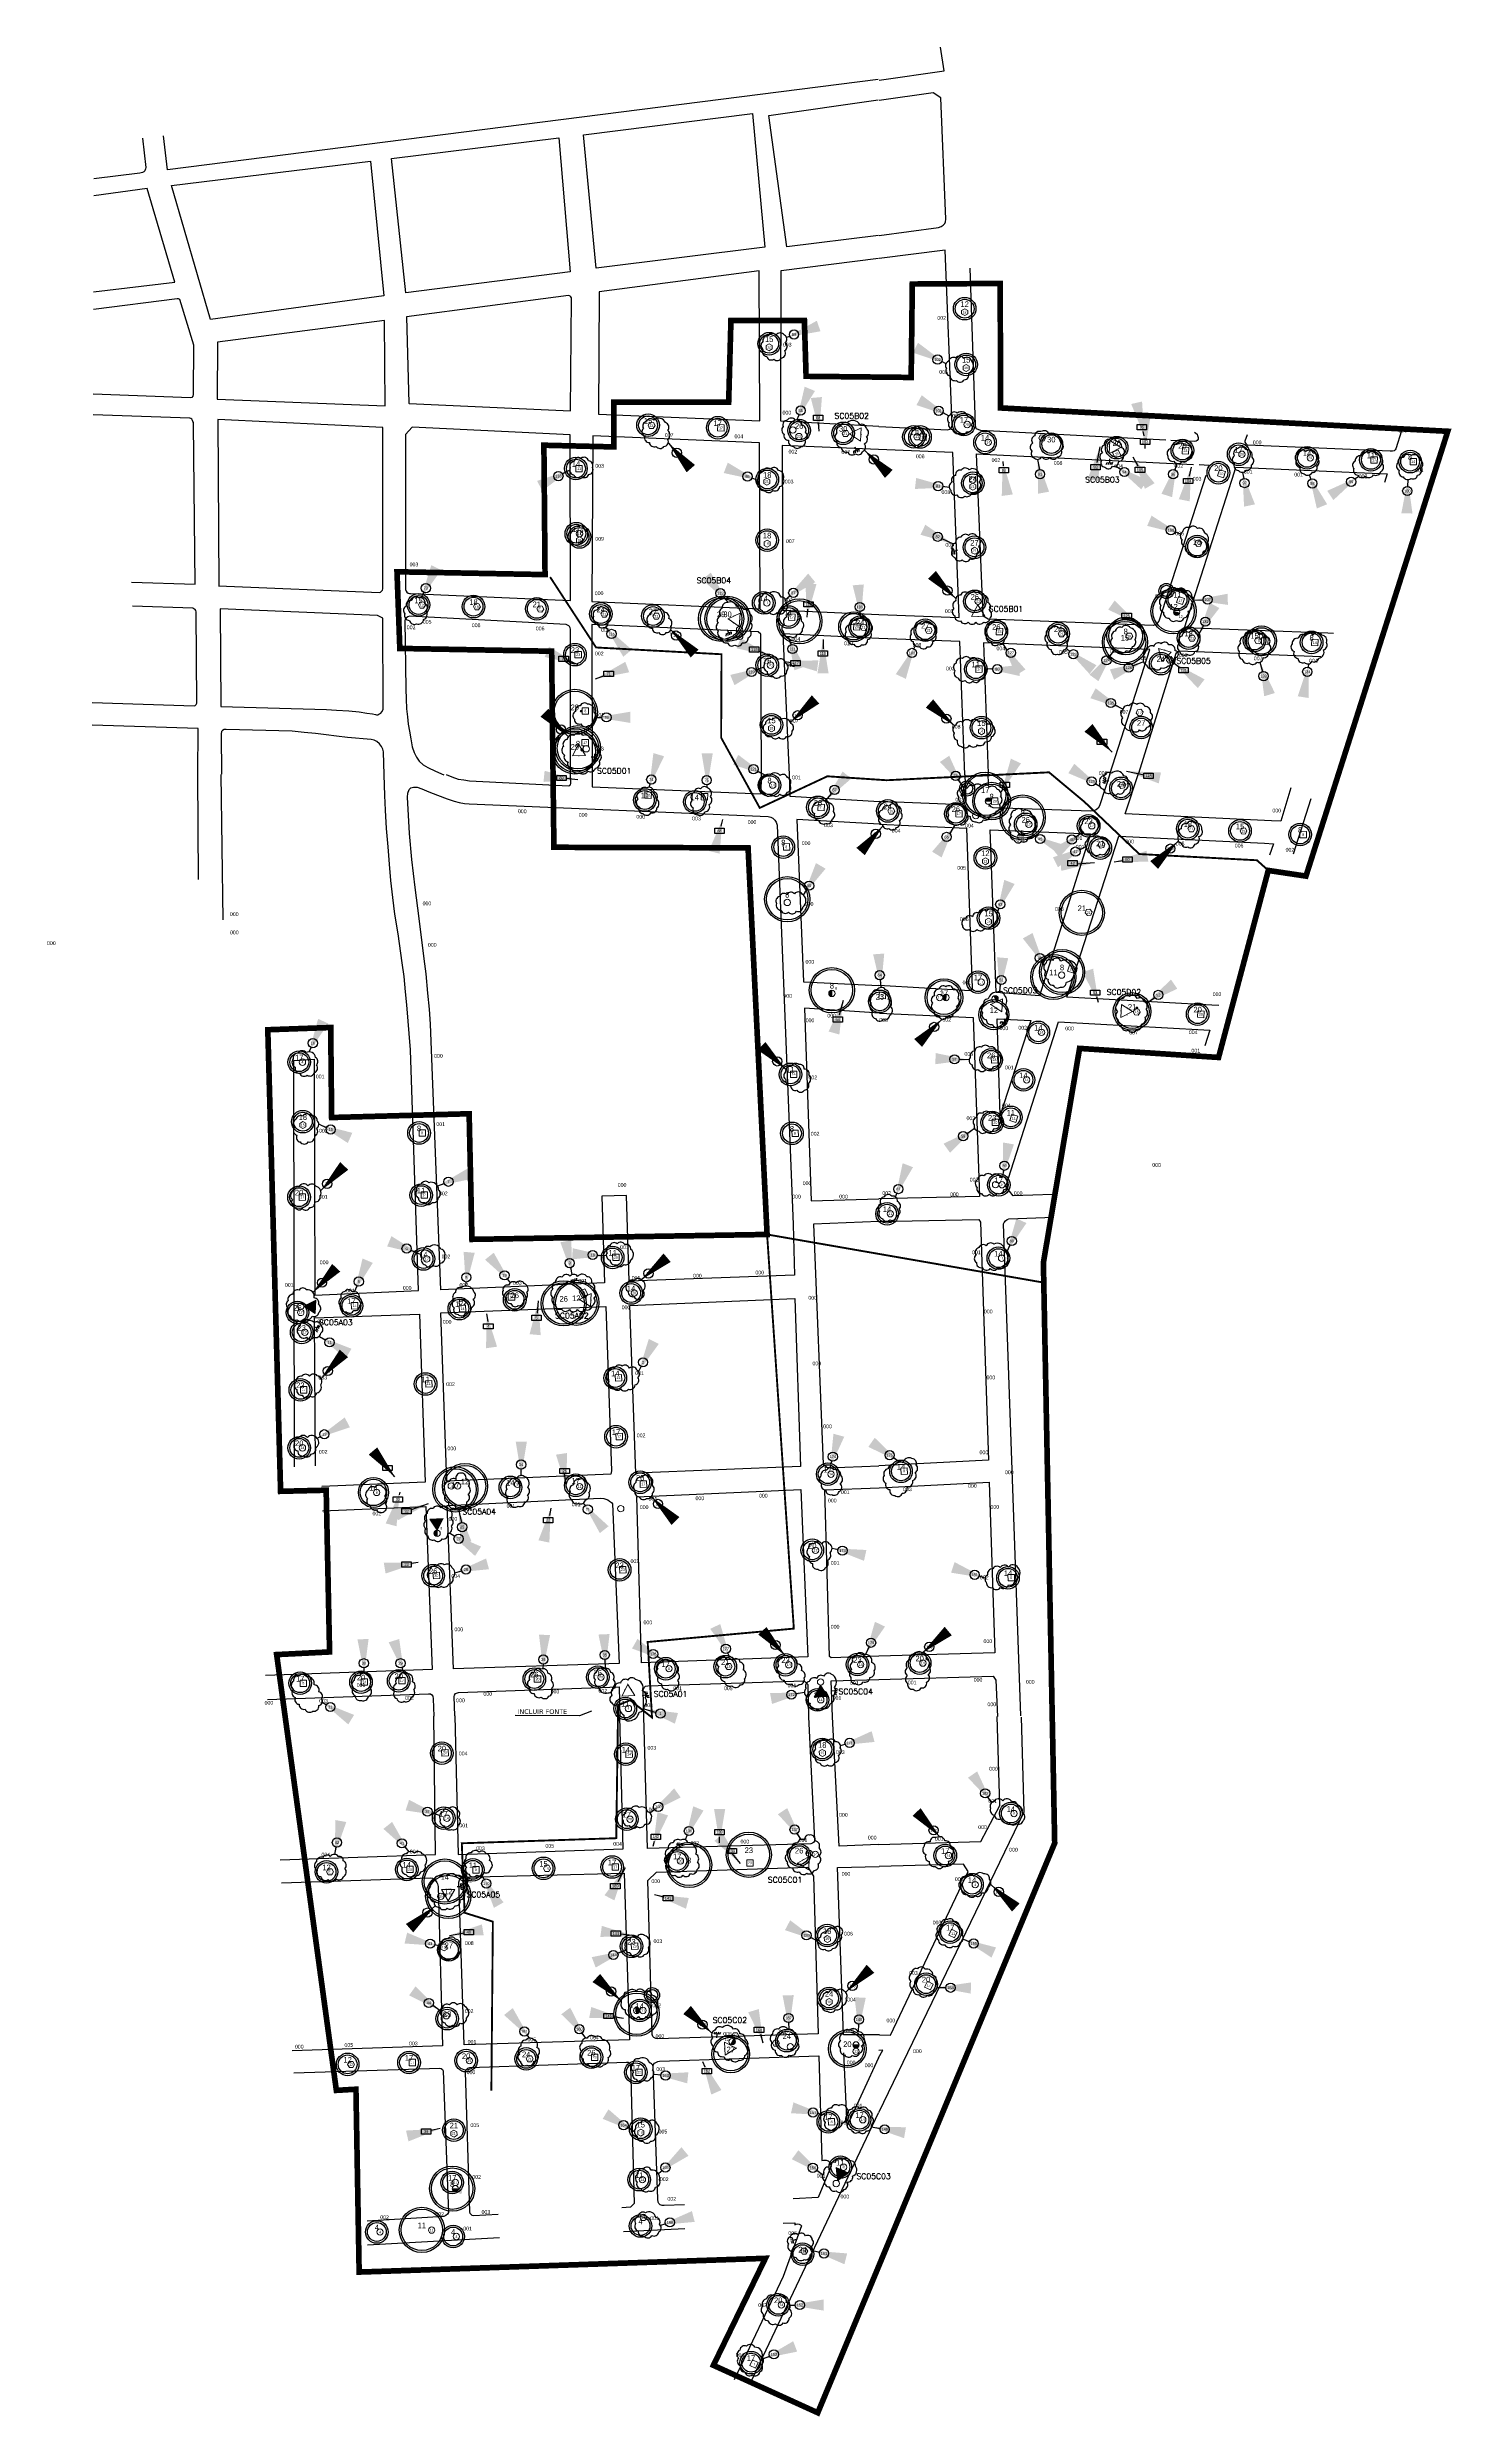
# Model space of a CAD drawing. Extents: x 202058 to 202804, y 7563128 to 7564386.
import ezdxf
from ezdxf.enums import TextEntityAlignment as Align

# ---------------------------------------------------------------- set-up
doc = ezdxf.new("R2010")
doc.units = 0
doc.header["$LTSCALE"] = 5
doc.header["$MEASUREMENT"] = 0
doc.linetypes.add('PHANTOMX2', pattern=[5, 2.5, -0.5, 0.5, -0.5, 0.5, -0.5])
doc.layers.get('0').update_dxf_attribs({"linetype": 'CONTINUOUS'})
for name, color, linetype in [('Configurado_Ok', 2, 'CONTINUOUS'), ('Divergencia2', 241, 'CONTINUOUS'), ('Divergencia_Valores_incopativeis', 133, 'CONTINUOUS'), ('HC', 7, 'CONTINUOUS'), ('LIMITE', 5, 'PHANTOMX2'), ('limite_rf', 8, 'PHANTOMX2'), ('Nao_Configurado', 3, 'CONTINUOUS'), ('NET_UPGRADE', 7, 'CONTINUOUS'), ('Nomes_dos_blocos_incopativeis', 190, 'CONTINUOUS'), ('numero_base', 3, 'CONTINUOUS'), ('pular1', 6, 'CONTINUOUS'), ('QUADRAS', 7, 'CONTINUOUS'), ('TERRA', 7, 'CONTINUOUS'), ('TERRA_A', 7, 'CONTINUOUS')]:
    doc.layers.add(name, color=color, linetype=linetype)
for name, color, linetype, lineweight in [('NET-AMP', 1, 'CONTINUOUS', 20), ('NET-SPLT', 1, 'CONTINUOUS', 20), ('NET-TAP', 1, 'CONTINUOUS', 20)]:
    doc.layers.add(name, color=color, linetype=linetype, lineweight=lineweight)
doc.layers.get('0').off()
doc.layers.get('TERRA_A').off()
doc.styles.add('Folhas_CAD', font='arial.ttf')
doc.styles.add('ROMANS', font='romans', dxfattribs={"width": 0.9})
doc.dimstyles.get("Standard").update_dxf_attribs({"dimtxt": 0.18, "dimasz": 0.18, "dimexe": 0.18, "dimexo": 0.0625, "dimgap": 0.09, "dimtad": 0, "dimtih": 1, "dimtoh": 1, "dimzin": 0, "dimdsep": 46, "dimtxsty": 'Standard', "dimcen": 0.09, "dimadec": 0, "dimazin": 0, "dimtfac": 1, "dimtofl": 0, "dimtmove": 2, "dimatfit": 3, "dimfxl": 1, "dimtolj": 1, "dimtzin": 0, "dimarcsym": 0})

# ---------------------------------------------------------------- blocks, each defined once
blk = doc.blocks.new('TERRA')
at = {"layer": 'TERRA', "linetype": 'ByBlock'}
for p, q in [((0, 0), (0, -2)), ((-1.5, -2), (-2, -3.1)), ((-1.5, -2), (1.5, -2)), ((-0.5, -2), (-1, -3.1)), ((0.6, -2), (0.1, -3.1)), ((1.5, -2), (1, -3.1))]:
    blk.add_line(p, q, dxfattribs=at)
blk = doc.blocks.new('2WAY')
blk.add_circle((1.6875, 0), 1.6875)
blk = doc.blocks.new('DC')
h = blk.add_hatch(color=256)
h.dxf.hatch_style = 1
h.paths.add_polyline_path([(3.4, 0), (0, 0, 1)])
blk.add_line((0, 0), (3.4, 0))
blk.add_circle((1.7, 0), 1.69)
at = {"color": 0}
blk.add_attdef('DCVAL', text='', height=1.35, dxfattribs=at).set_placement((3.1, 3.3), align=Align.MIDDLE)
blk = doc.blocks.new('LE')
at = {"layer": 'NET-AMP'}
h = blk.add_hatch(color=256, dxfattribs=at)
h.dxf.hatch_style = 1
h.paths.add_polyline_path([(0, 3.5), (0, -3.5), (6.1, 0)])
blk.add_lwpolyline([(0, 3.5), (0, -3.5), (6.1, 0)], close=True, dxfattribs=at)
blk = doc.blocks.new('TAP2')
at = {"color": 0}
blk.add_circle((1.7, 0), 1.69, dxfattribs=at)
blk.add_attdef('DBVAL', text='', height=1.35, dxfattribs=at).set_placement((1.7, 0), align=Align.MIDDLE)
blk = doc.blocks.new('TAP4')
blk.add_lwpolyline([(3.4, -1.7), (0, -1.7), (0, 1.7), (3.4, 1.7)], close=True)
at = {"color": 0}
blk.add_attdef('DBVAL', text='', height=1.35, dxfattribs=at).set_placement((1.7, 0), align=Align.MIDDLE)
blk = doc.blocks.new('TAP8')
blk.add_lwpolyline([(0.9, 1.6), (0, 0), (0.9, -1.6), (2.8, -1.6), (3.7, 0), (2.8, 1.6)], close=True)
blk.add_attdef('DBVAL', text='', height=1.35).set_placement((1.8, -0.1), align=Align.MIDDLE)
blk = doc.blocks.new('3WAY')
h = blk.add_hatch(color=256)
h.dxf.hatch_style = 1
edge = h.paths.add_edge_path()
edge.add_arc((3.025, 0), 0.35, 0, 360)
for centre, radius in [((1.6875, 0), 1.6875), ((3.025, 0), 0.35)]:
    blk.add_circle(centre, radius)
blk = doc.blocks.new('HOTTAP4')
blk.add_hatch(color=256).paths.add_polyline_path([(1.2, 2.2, 1), (2.2, 2.2, 1)])
blk.add_lwpolyline([(0, 1.7), (3.4, 1.7), (3.4, -1.7), (0, -1.7), (0, 1.7), (0, -1.7)])
blk.add_circle((1.7, 2.2), 0.49)
blk.add_attdef('DBVAL', text='', height=1.35).set_placement((1.7, 0), align=Align.MIDDLE)
blk = doc.blocks.new('HOTTAP8')
blk.add_hatch(color=256).paths.add_polyline_path([(1.3, 2.1, 1), (2.3, 2.1, 1)])
blk.add_lwpolyline([(0.9, 1.6), (0, 0), (0.9, -1.6), (2.8, -1.6), (3.7, 0), (2.8, 1.6)], close=True)
blk.add_circle((1.8, 2.1), 0.49)
blk.add_attdef('DBVAL', text='', height=1.35).set_placement((1.8, 0), align=Align.MIDDLE)
blk = doc.blocks.new('CX_CodUpgrade')
blk.add_circle((-0.1, 0), 2.45)
at = {"color": 1, "flags": 1}
for tag, p in [('RETIRAR1', (4.7, 11.5)), ('NOVO1', (28.3, 11.5)), ('RETIRAR2', (4.7, 7.9)), ('RETIRAR3', (4.7, 4.4)), ('RETIRAR4', (4.7, 0.9)), ('NOVO2', (28.3, 7.9)), ('NOVO3', (28.3, 4.4)), ('NOVO4', (28.3, 0.9)), ('RETIRAR5', (4.7, -2.6)), ('RETIRAR6', (4.7, -6.2)), ('RETIRAR7', (4.7, -9.7)), ('RETIRAR8', (4.7, -13.2)), ('NOVO5', (28.3, -2.6)), ('NOVO6', (28.3, -6.2)), ('NOVO7', (28.3, -9.7)), ('NOVO8', (28.3, -13.2)), ('RETIRAR9', (4.7, -16.7)), ('NOVO9', (28.3, -16.7))]:
    blk.add_attdef(tag, p, '', height=1.5, dxfattribs=at)
at = {"color": 7, "flags": 1}
for tag, p in [('ANTIGO1', (17.2, 11.5)), ('ANTIGO2', (17.2, 7.9)), ('ANTIGO3', (17.2, 4.4)), ('ANTIGO4', (17.2, 0.9)), ('ANTIGO5', (17.2, -2.6)), ('ANTIGO6', (17.2, -6.2)), ('ANTIGO7', (17.2, -9.7)), ('ANTIGO8', (17.2, -13.2)), ('ANTIGO9', (17.2, -16.7))]:
    blk.add_attdef(tag, p, '', height=1.5, dxfattribs=at)
at = {"color": 1}
blk.add_attdef('CODIGO', text='', height=1.5, dxfattribs=at).set_placement((-0.1, 0), align=Align.MIDDLE_CENTER)
blk = doc.blocks.new('AMP3')
for p, q in [((3.1, 1.7), (3.3, 2)), ((0, 0), (-0.3, 0)), ((3.1, -1.7), (3.3, -2)), ((6.1, 0), (6.4, 0))]:
    blk.add_line(p, q)
blk.add_lwpolyline([(0, 3.5), (0, -3.5), (6.1, 0)], close=True)
blk = doc.blocks.new('AMP3AC')
h = blk.add_hatch(color=256)
h.dxf.hatch_style = 1
h.paths.add_polyline_path([(2.6, 2), (3.7, 1.4, 0.131652), (3.7, 1.7, 0.767327)])
h.paths.add_polyline_path([(3.7, 1.4), (2.6, 2, 0.131652), (2.5, 1.7, 0.767327)])
for p, q in [((3.1, 1.7), (3.3, 2)), ((0, 0), (-0.3, 0)), ((3.1, -1.7), (3.3, -2)), ((6.1, 0), (6.4, 0))]:
    blk.add_line(p, q)
blk.add_lwpolyline([(0, 3.5), (0, -3.5), (6.1, 0)], close=True)
blk.add_circle((3.1, 1.7), 0.638)
blk = doc.blocks.new('CX_CodUpgradeCabo')
blk.add_lwpolyline([(-2.6, 1.4), (2.4, 1.4), (2.4, -1.4), (-2.6, -1.4)], close=True)
at = {"color": 1}
blk.add_attdef('CODIGO', text='', height=1.5, dxfattribs=at).set_placement((-0.1, 0), align=Align.MIDDLE_CENTER)
at = {"color": 1, "style": 'Folhas_CAD', "flags": 1}
for tag, p in [('SERVICO', (6, 0.9)), ('TIPO', (17.9, 0.9)), ('COMP', (25.2, 0.9))]:
    blk.add_attdef(tag, p, '', height=1.5, dxfattribs=at)

msp = doc.modelspace()

# ---------------------------------------------------------------- linework, layer by layer
at = {"layer": 'Configurado_Ok'}
for centre, radius in [((202545.5, 7564247.5), 6), ((202545.5, 7564247.5), 5), ((202441.7, 7564228.9), 6), ((202441.7, 7564228.9), 5), ((202546.3, 7564217.9), 6), ((202546.3, 7564217.9), 5), ((202377.4, 7564185.6), 6), ((202377.4, 7564185.6), 5), ((202414.4, 7564184.3), 6), ((202414.4, 7564184.3), 5), ((202457.6, 7564182.8), 6), ((202457.6, 7564182.8), 5), ((202481, 7564181.3), 6), ((202481, 7564181.3), 5), ((202518.5, 7564179.5), 6), ((202518.5, 7564179.5), 5), ((202521.8, 7564179.4), 6), ((202521.8, 7564179.4), 5), ((202545.1, 7564186), 6), ((202545.1, 7564186), 5), ((202556.3, 7564176.5), 6), ((202556.3, 7564176.5), 5), ((202591.5, 7564175.6), 6), ((202591.5, 7564175.6), 5), ((202626.2, 7564173.7), 6), ((202626.2, 7564173.7), 5), ((202661.1, 7564172.2), 6), ((202661.1, 7564172.2), 5), ((202691, 7564170.2), 6), ((202691, 7564170.2), 5), ((202727.3, 7564168.3), 6), ((202727.3, 7564168.3), 5), ((202761.2, 7564167.2), 6), ((202761.2, 7564167.2), 5), ((202782, 7564166.3), 6), ((202782, 7564166.3), 5), ((202339.1, 7564162.6), 6), ((202339.1, 7564162.6), 5), ((202440.7, 7564156.8), 6), ((202440.7, 7564156.8), 5), ((202549.8, 7564154.8), 6), ((202549.8, 7564154.8), 5), ((202680.2, 7564160.4), 6), ((202680.2, 7564160.4), 5), ((202339.3, 7564128), 6), ((202339.3, 7564128), 5), ((202341, 7564126.3), 6), ((202341, 7564126.3), 5), ((202440.6, 7564124.6), 6), ((202440.6, 7564124.6), 5), ((202550.7, 7564120.8), 6), ((202550.7, 7564120.8), 5), ((202668.9, 7564121.2), 6), ((202668.9, 7564121.2), 5), ((202255.5, 7564090.2), 6), ((202255.5, 7564090.2), 5), ((202284.7, 7564089.3), 6), ((202438.8, 7564091.3), 6), ((202438.8, 7564091.3), 5), ((202550.9, 7564092.1), 6), ((202550.9, 7564092.1), 5), ((202658.5, 7564093.1), 6), ((202658.5, 7564093.1), 5), ((202284.7, 7564089.3), 5), ((202318.3, 7564088.1), 6), ((202318.3, 7564088.1), 5), ((202352.3, 7564085.4), 6), ((202352.3, 7564085.4), 5), ((202380, 7564084.3), 6), ((202380, 7564084.3), 5), ((202452, 7564083.8), 6), ((202452, 7564083.8), 5), ((202490, 7564078.4), 6), ((202490, 7564078.4), 5), ((202524.6, 7564076.8), 6), ((202562.3, 7564076.1), 6), ((202338.6, 7564063.8), 6), ((202524.6, 7564076.8), 5), ((202562.3, 7564076.1), 5), ((202595.1, 7564074.9), 6), ((202595.1, 7564074.9), 5), ((202664.4, 7564072.6), 6), ((202664.4, 7564072.6), 5), ((202699.4, 7564071.3), 6), ((202699.4, 7564071.3), 5), ((202729.7, 7564070.3), 6), ((202729.7, 7564070.3), 5), ((202338.6, 7564063.8), 5), ((202440.7, 7564058.2), 6), ((202440.7, 7564058.2), 5), ((202551.4, 7564056.1), 6), ((202551.4, 7564056.1), 5), ((202649.6, 7564059), 6), ((202649.6, 7564059), 5), ((202442.9, 7564026.5), 6), ((202442.9, 7564026.5), 5), ((202554.4, 7564025), 6), ((202554.4, 7564025), 5), ((202639.2, 7564025.1), 6), ((202639.2, 7564025.1), 5), ((202441.9, 7563994.5), 6), ((202441.9, 7563994.5), 5), ((202628.5, 7563992.8), 6), ((202628.5, 7563992.8), 5), ((202375.7, 7563986.6), 6), ((202375.7, 7563986.6), 5), ((202402.2, 7563985.6), 6), ((202402.2, 7563985.6), 5), ((202467.6, 7563982.7), 6), ((202467.6, 7563982.7), 5), ((202504.7, 7563980.8), 6), ((202504.7, 7563980.8), 5), ((202540.8, 7563979.3), 6), ((202540.8, 7563979.3), 5), ((202577.9, 7563973.7), 6), ((202577.9, 7563973.7), 5), ((202611.3, 7563972.9), 6), ((202611.3, 7563972.9), 5), ((202664, 7563971.4), 6), ((202664, 7563971.4), 5), ((202691.7, 7563970.2), 6), ((202691.7, 7563970.2), 5), ((202723.6, 7563968.3), 6), ((202723.6, 7563968.3), 5), ((202449.2, 7563961.6), 6), ((202449.2, 7563961.6), 5), ((202556.5, 7563955.9), 6), ((202556.5, 7563955.9), 5), ((202617.5, 7563961.1), 6), ((202617.5, 7563961.1), 5), ((202558.2, 7563923.9), 6), ((202558.2, 7563923.9), 5), ((202552.6, 7563889.9), 6), ((202552.6, 7563889.9), 5), ((202500.5, 7563879.7), 6), ((202500.5, 7563879.7), 5), ((202584.6, 7563863.2), 6), ((202584.6, 7563863.2), 5), ((202669.2, 7563872.9), 6), ((202669.2, 7563872.9), 5), ((202192.2, 7563847.4), 6), ((202192.2, 7563847.4), 5), ((202453, 7563840.9), 6), ((202453, 7563840.9), 5), ((202559.6, 7563848.6), 6), ((202559.6, 7563848.6), 5), ((202576.7, 7563838), 6), ((202576.7, 7563838), 5), ((202194.1, 7563815.8), 6), ((202194.1, 7563815.8), 5), ((202560.1, 7563815.4), 6), ((202560.1, 7563815.4), 5), ((202570, 7563818.1), 6), ((202570, 7563818.1), 5), ((202255.8, 7563809.8), 6), ((202255.8, 7563809.8), 5), ((202453.8, 7563809.6), 6), ((202453.8, 7563809.6), 5), ((202192.1, 7563775.7), 6), ((202192.1, 7563775.7), 5), ((202256.9, 7563776.8), 6), ((202256.9, 7563776.8), 5), ((202563.6, 7563782.3), 6), ((202563.6, 7563782.3), 5), ((202504.3, 7563766.9), 6), ((202504.3, 7563766.9), 5), ((202258.2, 7563742.9), 6), ((202258.2, 7563742.9), 5), ((202358.6, 7563743.7), 6), ((202358.6, 7563743.7), 5), ((202563.4, 7563743.3), 6), ((202563.4, 7563743.3), 5), ((202368.4, 7563724.8), 6), ((202368.4, 7563724.8), 5), ((202191.3, 7563714.5), 6), ((202191.3, 7563714.5), 5), ((202219.9, 7563718), 6), ((202219.9, 7563718), 5), ((202277.2, 7563716.5), 6), ((202277.2, 7563716.5), 5), ((202306.6, 7563721.2), 6), ((202306.6, 7563721.2), 5), ((202193.5, 7563703.9), 6), ((202193.5, 7563703.9), 5), ((202259.3, 7563676.5), 6), ((202259.3, 7563676.5), 5), ((202360, 7563679.7), 6), ((202360, 7563679.7), 5), ((202192.8, 7563673.4), 6), ((202192.8, 7563673.4), 5), ((202360.4, 7563648.5), 6), ((202192.2, 7563642.6), 6), ((202192.2, 7563642.6), 5), ((202360.4, 7563648.5), 5), ((202373.2, 7563624.3), 6), ((202373.2, 7563624.3), 5), ((202472.8, 7563628.6), 6), ((202472.8, 7563628.6), 5), ((202511.7, 7563630.1), 6), ((202511.7, 7563630.1), 5), ((202304.3, 7563621.6), 6), ((202304.3, 7563621.6), 5), ((202339, 7563622.7), 6), ((202339, 7563622.7), 5), ((202464.6, 7563588.2), 6), ((202464.6, 7563588.2), 5), ((202263.3, 7563574.7), 6), ((202263.3, 7563574.7), 5), ((202362.3, 7563577.8), 6), ((202362.3, 7563577.8), 5), ((202568.5, 7563573.6), 6), ((202568.5, 7563573.6), 5), ((202386.8, 7563525.3), 6), ((202386.8, 7563525.3), 5), ((202418.4, 7563526.4), 6), ((202418.4, 7563526.4), 5), ((202450.4, 7563527.4), 6), ((202450.4, 7563527.4), 5), ((202488.6, 7563527.5), 6), ((202488.6, 7563527.5), 5), ((202521.6, 7563528.3), 6), ((202521.6, 7563528.3), 5), ((202192.7, 7563517.6), 6), ((202192.7, 7563517.6), 5), ((202225, 7563518.2), 6), ((202225, 7563518.2), 5), ((202245, 7563518.9), 6), ((202245, 7563518.9), 5), ((202317, 7563519.8), 6), ((202317, 7563519.8), 5), ((202350.7, 7563520.8), 6), ((202350.7, 7563520.8), 5), ((202365.3, 7563504.2), 6), ((202365.3, 7563504.2), 5), ((202467.4, 7563508.8), 6), ((202467.4, 7563508.8), 5), ((202267.9, 7563480.5), 6), ((202267.9, 7563480.5), 5), ((202365.6, 7563479.9), 6), ((202365.6, 7563479.9), 5), ((202469.9, 7563482.4), 6), ((202469.9, 7563482.4), 5), ((202570, 7563448.4), 6), ((202570, 7563448.4), 5), ((202268.9, 7563445.9), 6), ((202268.9, 7563445.9), 5), ((202366.1, 7563445.4), 6), ((202366.1, 7563445.4), 5), ((202392.9, 7563423.2), 6), ((202392.9, 7563423.2), 5), ((202457.6, 7563426.3), 6), ((202457.6, 7563426.3), 5), ((202535.2, 7563426.1), 6), ((202535.2, 7563426.1), 5), ((202206.7, 7563417.4), 6), ((202206.7, 7563417.4), 5), ((202249.3, 7563418.7), 6), ((202249.3, 7563418.7), 5), ((202284.4, 7563418.5), 6), ((202284.4, 7563418.5), 5), ((202321.9, 7563419.3), 6), ((202321.9, 7563419.3), 5), ((202358.3, 7563420), 6), ((202358.3, 7563420), 5), ((202549.4, 7563410.6), 6), ((202549.4, 7563410.6), 5), ((202537.8, 7563385.4), 6), ((202537.8, 7563385.4), 5), ((202271.6, 7563376), 6), ((202271.6, 7563376), 5), ((202368.6, 7563377.9), 6), ((202368.6, 7563377.9), 5), ((202472.5, 7563383.6), 6), ((202472.5, 7563383.6), 5), ((202473.5, 7563350.2), 6), ((202473.5, 7563350.2), 5), ((202525, 7563357.8), 6), ((202525, 7563357.8), 5), ((202270.7, 7563339.5), 6), ((202270.7, 7563339.5), 5), ((202373, 7563343.8), 6), ((202373, 7563343.8), 5), ((202451.1, 7563327.8), 6), ((202451.1, 7563327.8), 5), ((202217.9, 7563315.2), 6), ((202217.9, 7563315.2), 5), ((202250.5, 7563316.2), 6), ((202250.5, 7563316.2), 5), ((202280.8, 7563317.2), 6), ((202280.8, 7563317.2), 5), ((202312.7, 7563318.1), 6), ((202312.7, 7563318.1), 5), ((202347.3, 7563319), 6), ((202347.3, 7563319), 5), ((202370.9, 7563311), 6), ((202370.9, 7563311), 5), ((202473.1, 7563284.7), 6), ((202473.1, 7563284.7), 5), ((202489.7, 7563285.8), 6), ((202489.7, 7563285.8), 5), ((202274.3, 7563280.3), 6), ((202274.3, 7563280.3), 5), ((202373.5, 7563280.8), 6), ((202373.5, 7563280.8), 5), ((202479.5, 7563260.6), 6), ((202479.5, 7563260.6), 5), ((202273.4, 7563252.5), 6), ((202273.4, 7563252.5), 5), ((202372.7, 7563254), 6), ((202372.7, 7563254), 5), ((202233.4, 7563226.2), 6), ((202233.4, 7563226.2), 5), ((202273.9, 7563223.8), 6), ((202273.9, 7563223.8), 5), ((202373.4, 7563229.4), 6), ((202373.4, 7563229.4), 5), ((202459.4, 7563214.4), 6), ((202459.4, 7563214.4), 5), ((202446.5, 7563187.5), 6), ((202446.5, 7563187.5), 5), ((202432.1, 7563156.8), 6), ((202432.1, 7563156.8), 5)]:
    msp.add_circle(centre, radius, dxfattribs=at)
at = {"layer": 'Divergencia2'}
for centre, radius in [((202652.6, 7564097.6), 4), ((202652.6, 7564097.6), 3), ((202546.8, 7563992.7), 4), ((202546.8, 7563992.7), 3), ((202379.5, 7563352), 4), ((202379.5, 7563352), 3)]:
    msp.add_circle(centre, radius, dxfattribs=at)
at = {"layer": 'Divergencia_Valores_incopativeis'}
for centre, radius in [((202486.6, 7564078.6), 8), ((202486.6, 7564078.6), 7), ((202703.1, 7564071.1), 8), ((202703.1, 7564071.1), 7), ((202561, 7563872.6), 8), ((202561, 7563872.6), 7), ((202231.6, 7563618.9), 8), ((202231.6, 7563618.9), 7)]:
    msp.add_circle(centre, radius, dxfattribs=at)
at = {"layer": 'LIMITE', "const_width": 3}
msp.add_lwpolyline([(202802, 7564182.4), (202726.7, 7563946.2), (202706.7, 7563949.2), (202680.3, 7563849.9), (202606.5, 7563854.7), (202587.3, 7563740.9), (202593.3, 7563432.7), (202467.5, 7563130.2), (202412.1, 7563155.4), (202439.7, 7563212.2), (202224, 7563204.9), (202222.3, 7563302), (202211.9, 7563301.4), (202180.2, 7563532.8), (202208.3, 7563534.2), (202206.5, 7563620.1), (202182.3, 7563619.5), (202175.5, 7563864.6), (202208.9, 7563865.8), (202209.4, 7563818), (202282.4, 7563820), (202283.9, 7563753.3), (202440.6, 7563755.9), (202430.5, 7563961.2), (202327.4, 7563961.5), (202326.2, 7564065.6), (202245.6, 7564067.1), (202244.1, 7564107.8), (202322.7, 7564106.3), (202322.1, 7564175), (202359.3, 7564174.1), (202359.3, 7564197.8), (202420.2, 7564197.8), (202421.4, 7564241.2), (202460.4, 7564241.2), (202461.3, 7564211.6), (202517.1, 7564211), (202517.7, 7564260.6), (202564.4, 7564260.9), (202564.5, 7564194.8), (202802, 7564182.4)], dxfattribs=at)
at = {"layer": 'limite_rf', "const_width": 1}
for points in [[(202706.7, 7563949.2), (202700.7, 7563954.6), (202638.2, 7563957.9), (202609.1, 7563985.6), (202590.3, 7564001.3), (202504, 7563997.1), (202472.6, 7563999.2), (202436.7, 7563982.4), (202416.2, 7564019.7), (202416.4, 7564064), (202349.8, 7564067.6), (202325.4, 7564105)], [(202440.6, 7563755.9), (202454.8, 7563546.6), (202377.2, 7563539.5), (202379.5, 7563499.4), (202367.9, 7563508.6), (202361.5, 7563505.9), (202360.5, 7563435.3), (202278.5, 7563432.6), (202280, 7563395.7), (202295, 7563391), (202294.2, 7563301.2)], [(202586.5, 7563730.5), (202440.6, 7563755.9)]]:
    msp.add_lwpolyline(points, dxfattribs=at)
at = {"layer": 'Nao_Configurado'}
for centre, radius in [((202416.2, 7564082.8), 12), ((202419.6, 7564082.8), 12), ((202656.4, 7564086.8), 12), ((202656.4, 7564086.8), 11), ((202416.2, 7564082.8), 11), ((202419.6, 7564082.8), 11), ((202457.7, 7564081.5), 12), ((202457.7, 7564081.5), 11), ((202630.6, 7564070.4), 12), ((202630.6, 7564070.4), 11), ((202338.5, 7564033.4), 12), ((202338.5, 7564033.4), 11), ((202338.5, 7564012.4), 12), ((202338.5, 7564012.4), 11), ((202340.2, 7564014.1), 12), ((202340.2, 7564014.1), 11), ((202556.4, 7563989.4), 12), ((202556.4, 7563989.4), 11), ((202576.3, 7563977.3), 12), ((202576.3, 7563977.3), 11), ((202451.3, 7563933.9), 12), ((202451.3, 7563933.9), 11), ((202607.7, 7563926.7), 12), ((202607.7, 7563926.7), 11), ((202597.2, 7563895.3), 12), ((202597.2, 7563895.3), 11), ((202475, 7563885.6), 12), ((202475, 7563885.6), 11), ((202592.6, 7563892.6), 12), ((202592.6, 7563892.6), 11), ((202332.6, 7563719.3), 12), ((202332.6, 7563719.3), 11), ((202339.3, 7563719.6), 12), ((202339.3, 7563719.6), 11), ((202275.1, 7563620.5), 12), ((202275.1, 7563620.5), 11), ((202280.2, 7563622.3), 12), ((202280.2, 7563622.3), 11), ((202399.2, 7563421.1), 12), ((202399.2, 7563421.1), 11), ((202430.9, 7563426.5), 12), ((202430.9, 7563426.5), 11), ((202269.5, 7563412.3), 12), ((202269.5, 7563412.3), 11), ((202271.3, 7563404.6), 12), ((202271.3, 7563404.6), 11), ((202371.3, 7563342.1), 12), ((202371.3, 7563342.1), 11), ((202273.4, 7563249.2), 12), ((202273.4, 7563249.2), 11), ((202257.3, 7563227.3), 12), ((202257.3, 7563227.3), 11)]:
    msp.add_circle(centre, radius, dxfattribs=at)
at = {"layer": 'NET_UPGRADE'}
for points in [[(202449.8, 7564233.5, 0.520567), (202449.8, 7564233.5, 0.520567), (202445.3, 7564233.5, 0.520567), (202441.1, 7564233.1, 0.520567), (202438.4, 7564230, 0.520567), (202438.4, 7564226, 0.520567), (202440.4, 7564222.1, 0.520567), (202444.2, 7564220.7, 0.520567), (202448.3, 7564221.3, 0.520567), (202450, 7564225.3, 0.520567), (202450.3, 7564229.4, 0.520567), (202449.8, 7564233.5)], [(202549.1, 7564220, 0.520567), (202549.1, 7564220, 0.520567), (202545, 7564221.1, 0.520567), (202540.8, 7564221.3, 0.520567), (202537, 7564219.6, 0.520567), (202535.8, 7564215.7, 0.520567), (202537.8, 7564211.8, 0.520567), (202541.1, 7564209.4, 0.520567), (202545.3, 7564209.8, 0.520567), (202547.5, 7564213.3, 0.520567), (202549.1, 7564220)], [(202380.5, 7564188.3, 0.520567), (202380.5, 7564188.3, 0.520567), (202376.5, 7564187.6, 0.520567), (202374.9, 7564183.9, 0.520567), (202375.7, 7564179.7, 0.520567), (202378.1, 7564176.4, 0.520567), (202381.7, 7564174.4, 0.520567), (202385.8, 7564174.3, 0.520567), (202387.9, 7564178.1, 0.520567), (202387.9, 7564182.8, 0.520567), (202386.6, 7564187, 0.520567), (202380.5, 7564188.3)], [(202455.5, 7564188.3, 0.520567), (202455.5, 7564188.3, 0.520567), (202451.3, 7564188.3, 0.520567), (202449.1, 7564184.9, 0.520567), (202449.7, 7564180.9, 0.520567), (202452, 7564177.6, 0.520567), (202454.6, 7564174.4, 0.520567), (202458.6, 7564174.3, 0.520567), (202460.8, 7564177.8, 0.520567), (202461, 7564181.9, 0.520567), (202459.1, 7564185.6, 0.520567), (202455.5, 7564188.3)], [(202483.2, 7564186.9, 0.520567), (202483.2, 7564186.9, 0.520567), (202479.6, 7564185.1, 0.520567), (202477.7, 7564181.4, 0.520567), (202477.7, 7564177.2, 0.520567), (202480, 7564173.8, 0.520567), (202483.3, 7564171.5, 0.520567), (202487.4, 7564170.5, 0.520567), (202491.3, 7564171.7, 0.520567), (202492.2, 7564175.8, 0.520567), (202493.4, 7564179.6, 0.520567), (202493.3, 7564183.9, 0.520567), (202489.8, 7564185.9, 0.520567), (202483.2, 7564186.9)], [(202541.6, 7564192.1, 0.520567), (202541.6, 7564192.1, 0.520567), (202537.7, 7564191, 0.520567), (202537.2, 7564187, 0.520567), (202539.1, 7564183.4, 0.520567), (202542.7, 7564181.5, 0.520567), (202546.7, 7564182.1, 0.687699), (202549.2, 7564185.9, 0.701517), (202547.4, 7564189.9, 0.520567), (202541.6, 7564192.1)], [(202586, 7564182.2, 0.520567), (202586, 7564182.2, 0.520567), (202582.7, 7564180, 0.520567), (202581.6, 7564176.1, 0.520567), (202581.2, 7564171.9, 0.520567), (202582.6, 7564168.2, 0.520567), (202586.5, 7564168.9, 0.520567), (202590.6, 7564168.4, 0.520567), (202594.7, 7564168.8, 0.520567), (202596.9, 7564172.3, 0.520567), (202596.8, 7564176.4, 0.520567), (202594.2, 7564179.5, 0.520567), (202590.3, 7564180.7, 0.520567), (202586, 7564182.2)], [(202622.4, 7564178.1, 0.520567), (202622.4, 7564178.1, 0.520567), (202619.7, 7564175.1, 0.520567), (202618.6, 7564171, 0.520567), (202618.1, 7564166.9, 0.520567), (202619.9, 7564163.3, 0.520567), (202624, 7564163.9, 0.520567), (202627.3, 7564166.4, 0.520567), (202629.7, 7564169.7, 0.520567), (202628.8, 7564173.8, 0.520567), (202626.2, 7564176.9, 0.520567), (202622.4, 7564178.1)], [(202662.3, 7564174.9, 0.520567), (202662.3, 7564174.9, 0.520567), (202658.2, 7564175.3, 0.520567), (202654.8, 7564173.1, 0.520567), (202653.4, 7564169.2, 0.520567), (202656.6, 7564166.5, 0.520567), (202660.8, 7564166.3, 0.520567), (202664.3, 7564168.4, 0.520567), (202666.2, 7564172, 0.520567), (202662.3, 7564174.9)], [(202694.7, 7564172.8, 0.520567), (202694.7, 7564172.8, 0.520567), (202690.6, 7564173.2, 0.520567), (202688.6, 7564169.4, 0.520567), (202688.7, 7564165.4, 0.520567), (202690.9, 7564161.6, 0.520567), (202694.9, 7564161.7, 0.520567), (202697.8, 7564164.6, 0.520567), (202698.1, 7564168.6, 0.520567), (202694.7, 7564172.8)], [(202730.6, 7564170.8, 0.520567), (202730.6, 7564170.8, 0.520567), (202726.7, 7564171.7, 0.520567), (202722.6, 7564170.8, 0.520567), (202721.5, 7564166.9, 0.520567), (202723.7, 7564163.2, 0.520567), (202725.8, 7564159.8, 0.520567), (202729.9, 7564160.5, 0.520567), (202732.5, 7564163.9, 0.520567), (202732.8, 7564167.9, 0.520567), (202730.6, 7564170.8)], [(202764.1, 7564169.9, 0.520567), (202764.1, 7564169.9, 0.520567), (202760.2, 7564170.9, 0.520567), (202756, 7564169.3, 0.520567), (202752.9, 7564166.6, 0.520567), (202752.1, 7564162.6, 0.520567), (202754.2, 7564159.1, 0.520567), (202758.2, 7564158.6, 0.520567), (202762.6, 7564159.3, 0.520567), (202766.4, 7564161.1, 0.520567), (202767.3, 7564165.1, 0.520567), (202764.1, 7564169.9)], [(202782.5, 7564169.5, 0.520567), (202782.5, 7564169.5, 0.520567), (202778.4, 7564168.5, 0.520567), (202775.5, 7564165.7, 0.520567), (202776.2, 7564161.7, 0.520567), (202778.4, 7564158.2, 0.520567), (202782.4, 7564157.4, 0.520567), (202786, 7564159.1, 0.520567), (202787.7, 7564162.8, 0.520567), (202787.7, 7564166.9, 0.520567), (202782.5, 7564169.5)], [(202341.8, 7564168.1, 0.520567), (202341.8, 7564168.1, 0.520567), (202338.1, 7564166.4, 0.520567), (202336, 7564163, 0.520567), (202337.9, 7564159.3, 0.520567), (202341.9, 7564158.5, 0.520567), (202345.9, 7564159.4, 0.520567), (202347.9, 7564163.1, 0.520567), (202345.8, 7564166.7, 0.520567), (202341.8, 7564168.1)], [(202446.7, 7564161.6, 0.520567), (202446.7, 7564161.6, 0.520567), (202442.3, 7564162.3, 0.520567), (202438.4, 7564161.2, 0.520567), (202436.2, 7564157.8, 0.520567), (202436.6, 7564153.8, 0.520567), (202439.6, 7564150.8, 0.520567), (202443.6, 7564151, 0.520567), (202447.3, 7564153, 0.520567), (202449.2, 7564157.2, 0.520567), (202446.7, 7564161.6)], [(202547.8, 7564162, 0.520567), (202547.8, 7564162, 0.520567), (202543.7, 7564161.7, 0.520567), (202540.6, 7564158.9, 0.520567), (202538.8, 7564155.3, 0.520567), (202538.1, 7564151.1, 0.520567), (202541.3, 7564148.6, 0.520567), (202545.5, 7564148, 0.520567), (202549.2, 7564149.7, 0.520567), (202552.7, 7564151.6, 0.520567), (202553.2, 7564155.7, 0.520567), (202553.1, 7564159.9, 0.520567), (202547.8, 7564162)], [(202552, 7564126.6, 0.520567), (202552, 7564126.6, 0.520567), (202547.6, 7564127.1, 0.520567), (202543.6, 7564126.1, 0.520567), (202540.7, 7564122.9, 0.520567), (202539, 7564119.3, 0.520567), (202540.2, 7564115.4, 0.520567), (202544.2, 7564114.1, 0.520567), (202548.5, 7564114.6, 0.520567), (202551.9, 7564117.2, 0.520567), (202553, 7564121.3, 0.520567), (202552, 7564126.6)], [(202672.9, 7564128.4, 0.520567), (202672.9, 7564128.4, 0.520567), (202669.1, 7564130.7, 0.520567), (202664.9, 7564131.1, 0.520567), (202661.2, 7564129, 0.520567), (202660.9, 7564124.9, 0.520567), (202662.6, 7564121.2, 0.520567), (202665.1, 7564117.9, 0.520567), (202669, 7564116.4, 0.520567), (202672.3, 7564118.8, 0.520567), (202674.1, 7564122.8, 0.520567), (202672.9, 7564128.4)], [(202441.8, 7564096.3, 0.520567), (202441.8, 7564096.3, 0.520567), (202438, 7564094.8, 0.520567), (202436.6, 7564091.1, 0.520567), (202437.9, 7564087.3, 0.520567), (202441.9, 7564086.2, 0.520567), (202446, 7564086.2, 0.520567), (202450, 7564086.9, 0.520567), (202450.6, 7564091.2, 0.520567), (202448, 7564094.4, 0.520567), (202441.8, 7564096.3)], [(202555.5, 7564095.4, 0.520567), (202555.5, 7564095.4, 0.520567), (202551.4, 7564096.5, 0.520567), (202547.3, 7564096.4, 0.520567), (202543.3, 7564095.4, 0.520567), (202540.8, 7564092.3, 0.520567), (202539.7, 7564088.4, 0.520567), (202540.3, 7564084.4, 0.520567), (202543.3, 7564081.7, 0.520567), (202547.4, 7564081, 0.520567), (202551.5, 7564081, 0.520567), (202555.6, 7564081.1, 0.520567), (202559, 7564083.3, 0.520567), (202558.5, 7564087.4, 0.520567), (202557.8, 7564091.5, 0.520567), (202555.5, 7564095.4)], [(202652.6, 7564097.6, 0.520567), (202652.6, 7564097.6, 0.520567), (202650.2, 7564094.1, 0.520567), (202649.7, 7564090, 0.520567), (202651.1, 7564086.3, 0.520567), (202654, 7564083.2, 0.520567), (202657.9, 7564082, 0.520567), (202661.9, 7564083.4, 0.520567), (202664.1, 7564086.8, 0.520567), (202665.8, 7564090.7, 0.520567), (202666.1, 7564094.7, 0.520567), (202662.8, 7564097.7, 0.520567), (202658.5, 7564098.2, 0.520567), (202652.6, 7564097.6)], [(202255.5, 7564094, 0.520567), (202255.5, 7564094, 0.520567), (202251.7, 7564092.5, 0.520567), (202249, 7564089.5, 0.520567), (202248.3, 7564085.5, 0.520567), (202250.7, 7564082, 0.520567), (202254.5, 7564080.2, 0.520567), (202258.2, 7564082.5, 0.520567), (202259.5, 7564086.9, 0.520567), (202259, 7564090.9, 0.520567), (202255.5, 7564094)], [(202354.5, 7564088.5, 0.520567), (202354.5, 7564088.5, 0.520567), (202350.4, 7564087.6, 0.520567), (202348.4, 7564084.1, 0.520567), (202350.5, 7564080.7, 0.520567), (202353.8, 7564078.2, 0.520567), (202356, 7564081.6, 0.520567), (202354.5, 7564088.5)], [(202382, 7564087, 0.520567), (202382, 7564087, 0.520567), (202378.5, 7564084.9, 0.520567), (202377.1, 7564081.2, 0.520567), (202379.7, 7564077.8, 0.520567), (202383.1, 7564075.5, 0.520567), (202387.1, 7564075.5, 0.520567), (202389.5, 7564078.8, 0.520567), (202388.4, 7564082.9, 0.520567), (202386.1, 7564086.3, 0.520567), (202382, 7564087)], [(202419.8, 7564091.4, 0.520567), (202419.8, 7564091.4, 0.520567), (202416.8, 7564088.5, 0.520567), (202416, 7564084.4, 0.520567), (202414.6, 7564080.5, 0.520567), (202414.6, 7564076.5, 0.520567), (202416.5, 7564072.8, 0.520567), (202419.6, 7564070.1, 0.520567), (202423.5, 7564068.9, 0.520567), (202427.4, 7564070.1, 0.520567), (202430.6, 7564072.8, 0.520567), (202431.5, 7564076.9, 0.520567), (202431.7, 7564080.9, 0.520567), (202431.6, 7564085.1, 0.520567), (202428.3, 7564087.6, 0.520567), (202424.4, 7564089.3, 0.520567), (202419.8, 7564091.4)], [(202453.9, 7564086.5, 0.520567), (202453.9, 7564086.5, 0.520567), (202451, 7564083.7, 0.520567), (202449.7, 7564079.9, 0.520567), (202449.3, 7564075.8, 0.520567), (202452.7, 7564073.5, 0.520567), (202456.6, 7564074.7, 0.520567), (202459.4, 7564077.6, 0.520567), (202458.8, 7564081.5, 0.520567), (202453.9, 7564086.5)], [(202492.1, 7564082, 0.520567), (202492.1, 7564082, 0.520567), (202487.7, 7564081.7, 0.520567), (202484.2, 7564079.5, 0.520567), (202482.6, 7564075.8, 0.520567), (202483.5, 7564071.9, 0.520567), (202486.6, 7564069.3, 0.520567), (202490.8, 7564069, 0.520567), (202494, 7564071.8, 0.520567), (202495.5, 7564075.9, 0.520567), (202495.5, 7564080, 0.520567), (202492.1, 7564082)], [(202564.7, 7564081.3, 0.520567), (202564.7, 7564081.3, 0.520567), (202560.6, 7564081.1, 0.520567), (202557.9, 7564078, 0.520567), (202557.1, 7564073.8, 0.520567), (202559.5, 7564070.2, 0.520567), (202563.3, 7564069.1, 0.520567), (202566.6, 7564072.1, 0.520567), (202567.5, 7564076.2, 0.520567), (202564.7, 7564081.3)], [(202527, 7564080.1, 0.520567), (202527, 7564080.1, 0.520567), (202522.9, 7564079.8, 0.520567), (202519.2, 7564078.2, 0.520567), (202517.1, 7564074.7, 0.520567), (202518.1, 7564070.7, 0.520567), (202521.4, 7564068.1, 0.520567), (202525.6, 7564067.9, 0.520567), (202528.5, 7564070.7, 0.520567), (202530, 7564074.5, 0.520567), (202527, 7564080.1)], [(202595.5, 7564077.8, 0.520567), (202595.5, 7564077.8, 0.520567), (202591.4, 7564077.6, 0.520567), (202588.9, 7564074.5, 0.520567), (202589.4, 7564070.3, 0.520567), (202591.4, 7564066.6, 0.520567), (202594.7, 7564064, 0.520567), (202598.1, 7564066.4, 0.520567), (202599.8, 7564070.1, 0.520567), (202599.5, 7564074.3, 0.520567), (202595.5, 7564077.8)], [(202633.5, 7564078, 0.520567), (202633.5, 7564078, 0.520567), (202629, 7564078.2, 0.520567), (202625.5, 7564076.2, 0.520567), (202623.9, 7564072.4, 0.520567), (202624.2, 7564068.2, 0.520567), (202627.1, 7564065.4, 0.520567), (202631.2, 7564065.9, 0.520567), (202634.6, 7564068.1, 0.520567), (202636, 7564071.9, 0.520567), (202633.5, 7564078)], [(202653.9, 7564069, 0.520567), (202653.9, 7564069, 0.520567), (202649.8, 7564069.6, 0.520567), (202645.9, 7564068.2, 0.520567), (202642.2, 7564066.2, 0.520567), (202640.8, 7564062.4, 0.520567), (202642.1, 7564058.4, 0.520567), (202645.8, 7564056.6, 0.520567), (202649.8, 7564056.8, 0.313018), (202653.5, 7564057.8, 0.4755), (202657.4, 7564062.3, 0.919792), (202657.3, 7564065.8, 0.520567), (202653.9, 7564069)], [(202668.6, 7564074.8, 0.520567), (202668.6, 7564074.8, 0.520567), (202664.5, 7564075.6, 0.520567), (202660.8, 7564073.6, 0.520567), (202659.5, 7564069.7, 0.520567), (202659.6, 7564065.6, 0.520567), (202663.6, 7564064, 0.520567), (202667.7, 7564065.4, 0.520567), (202669.5, 7564069, 0.520567), (202668.6, 7564074.8)], [(202697.7, 7564075, 0.520567), (202697.7, 7564075, 0.520567), (202693.9, 7564073.4, 0.520567), (202692, 7564069.5, 0.520567), (202691.4, 7564065.2, 0.520567), (202692.9, 7564061.4, 0.520567), (202696.6, 7564059.4, 0.520567), (202700.6, 7564059.8, 0.520567), (202704, 7564062.2, 0.520567), (202706.9, 7564065.2, 0.520567), (202707.1, 7564069.3, 0.520567), (202705.9, 7564073.2, 0.520567), (202702, 7564074.4, 0.520567), (202697.7, 7564075)], [(202730.4, 7564074.2, 0.520567), (202730.4, 7564074.2, 0.520567), (202726.2, 7564074.2, 0.520567), (202722.6, 7564072.4, 0.520567), (202719.4, 7564069.6, 0.520567), (202720.4, 7564065.5, 0.520567), (202722.4, 7564061.8, 0.520567), (202725.9, 7564059.7, 0.520567), (202729.9, 7564060.1, 0.520567), (202733.5, 7564062, 0.520567), (202736, 7564066.4, 0.520567), (202737.6, 7564070.3, 0.520567), (202735.2, 7564074.1, 0.520567), (202730.4, 7564074.2)], [(202446.3, 7564061.2, 0.520567), (202446.3, 7564061.2, 0.520567), (202442.2, 7564061.8, 0.520567), (202439.3, 7564058.9, 0.520567), (202440.6, 7564054.9, 0.520567), (202443.8, 7564052.2, 0.520567), (202447.9, 7564052.5, 0.520567), (202451, 7564055.2, 0.520567), (202450.4, 7564059.3, 0.520567), (202446.3, 7564061.2)], [(202544.3, 7564061.7, 0.520567), (202544.3, 7564061.7, 0.520567), (202540.9, 7564059.3, 0.520567), (202540.3, 7564055.3, 0.520567), (202542, 7564051.5, 0.520567), (202545.8, 7564050.1, 0.520567), (202549.8, 7564049.7, 0.520567), (202553.7, 7564050.5, 0.520567), (202556.2, 7564053.7, 0.520567), (202555.6, 7564057.8, 0.520567), (202552.3, 7564060.3, 0.520567), (202548.3, 7564061.7, 0.520567), (202544.3, 7564061.7)], [(202345.3, 7564037.5, 0.520567), (202345.3, 7564037.5, 0.520567), (202341.4, 7564036.7, 0.520567), (202338.9, 7564033.6, 0.520567), (202338.3, 7564029.5, 0.520567), (202341.7, 7564027.1, 0.520567), (202345.8, 7564026.2, 0.520567), (202348.7, 7564029, 0.520567), (202348.7, 7564033.2, 0.520567), (202345.3, 7564037.5)], [(202644.1, 7564033, 0.520567), (202644.1, 7564033, 0.520567), (202641.2, 7564036.2, 0.520567), (202636.9, 7564037.3, 0.520567), (202632.9, 7564036.6, 0.520567), (202629.5, 7564034.4, 0.520567), (202629.3, 7564030.3, 0.520567), (202630.4, 7564026.2, 0.520567), (202634.2, 7564023.8, 0.520567), (202638.3, 7564023.8, 0.520567), (202642.3, 7564025.3, 0.520567), (202644.3, 7564028.9, 0.520567), (202644.1, 7564033)], [(202342.8, 7564020.8, 0.520567), (202342.8, 7564020.8, 0.520567), (202338, 7564020.8, 0.520567), (202334.4, 7564018.7, 0.520567), (202332.5, 7564015.1, 0.520567), (202333, 7564010.5, 0.520567), (202334.9, 7564006.9, 0.520567), (202337, 7564003.2, 0.520567), (202341.2, 7564001.1, 0.520567), (202345.3, 7564002, 0.520567), (202349.5, 7564003.5, 0.520567), (202351.5, 7564007.3, 0.520567), (202351.5, 7564011.5, 0.520567), (202349.5, 7564015.5, 0.520567), (202346.7, 7564019, 0.520567), (202342.8, 7564020.8)], [(202447.2, 7564029, 0.520567), (202447.2, 7564029, 0.520567), (202443.1, 7564029.2, 0.520567), (202439.7, 7564026.9, 0.520567), (202439.3, 7564022.8, 0.520567), (202442.8, 7564020.4, 0.520567), (202446.8, 7564019.9, 0.520567), (202450.9, 7564020.3, 0.520567), (202453.9, 7564023.2, 0.520567), (202453.3, 7564027.3, 0.520567), (202447.2, 7564029)], [(202557.6, 7564026.8, 0.520567), (202557.6, 7564026.8, 0.520567), (202553, 7564027.9, 0.520567), (202548.6, 7564028.4, 0.520567), (202544.4, 7564027.9, 0.520567), (202540.7, 7564026.2, 0.520567), (202540, 7564022.1, 0.520567), (202541.6, 7564018.4, 0.520567), (202543.9, 7564015.1, 0.520567), (202548, 7564015.8, 0.520567), (202552.3, 7564015.9, 0.520567), (202556.5, 7564017.6, 0.520567), (202559.7, 7564020.4, 0.520567), (202561.4, 7564024.2, 0.520567), (202557.6, 7564026.8)], [(202441.8, 7563999.3, 0.520567), (202441.8, 7563999.3, 0.520567), (202437.9, 7563997.6, 0.520567), (202436.6, 7563993.7, 0.520567), (202438.9, 7563990.2, 0.520567), (202443.2, 7563989.5, 0.520567), (202447.3, 7563989.7, 0.520567), (202451.4, 7563990.7, 0.520567), (202452.8, 7563994.6, 0.520567), (202451.4, 7563998.5, 0.520567), (202447.5, 7563999.7, 0.520567), (202441.8, 7563999.3)], [(202546.8, 7563992.7, 0.520567), (202546.8, 7563992.7, 0.520567), (202542.8, 7563992.3, 0.520567), (202542.3, 7563988.3, 0.520567), (202544.7, 7563985, 0.520567), (202546.7, 7563981.4, 0.520567), (202548.5, 7563977.8, 0.520567), (202551.5, 7563975.1, 0.520567), (202555.4, 7563976.1, 0.520567), (202559, 7563978.3, 0.520567), (202562.2, 7563980.7, 0.520567), (202564, 7563984.4, 0.520567), (202564.6, 7563988.3, 0.520567), (202562.8, 7563992.1, 0.520567), (202558.6, 7563993.4, 0.520567), (202554.5, 7563994, 0.520567), (202550.3, 7563994, 0.520567), (202546.8, 7563992.7)], [(202623.5, 7564000.8, 0.520567), (202623.5, 7564000.8, 0.520567), (202619.6, 7563999.5, 0.520567), (202617.3, 7563996, 0.520567), (202619.2, 7563992.4, 0.520567), (202622.8, 7563990.3, 0.520567), (202626.8, 7563990, 0.520567), (202630.3, 7563992, 0.520567), (202632, 7563995.7, 0.520567), (202630, 7563999.5, 0.520567), (202623.5, 7564000.8)], [(202376.7, 7563993.1, 0.520567), (202376.7, 7563993.1, 0.520567), (202373.2, 7563991.1, 0.520567), (202372, 7563987.2, 0.520567), (202372.6, 7563982.9, 0.520567), (202374.6, 7563979.4, 0.520567), (202378.9, 7563979.8, 0.520567), (202382, 7563982.4, 0.520567), (202382, 7563987, 0.520567), (202380.6, 7563990.9, 0.520567), (202376.7, 7563993.1)], [(202409.4, 7563992.7, 0.520567), (202409.4, 7563992.7, 0.520567), (202405.3, 7563992.6, 0.520567), (202401.8, 7563990.6, 0.520567), (202400.8, 7563986.4, 0.520567), (202401.3, 7563982.4, 0.520567), (202403.6, 7563978.8, 0.520567), (202407.5, 7563980.3, 0.520567), (202409.9, 7563984.2, 0.520567), (202410.5, 7563988.5, 0.520567), (202409.4, 7563992.7)], [(202472.7, 7563985.2, 0.520567), (202472.7, 7563985.2, 0.520567), (202468.7, 7563985.2, 0.520567), (202465.1, 7563983.5, 0.520567), (202465.7, 7563979.4, 0.520567), (202467.9, 7563975.9, 0.520567), (202471.7, 7563974.2, 0.520567), (202475.2, 7563976.5, 0.520567), (202475.8, 7563980.5, 0.520567), (202472.7, 7563985.2)], [(202509.3, 7563983.5, 0.520567), (202509.3, 7563983.5, 0.520567), (202505.3, 7563983.4, 0.520567), (202501.8, 7563981.3, 0.520567), (202500.2, 7563977.5, 0.520567), (202501.8, 7563973.6, 0.520567), (202505.3, 7563971.5, 0.520567), (202509.3, 7563972, 0.520567), (202510.9, 7563975.8, 0.520567), (202511.7, 7563979.8, 0.520567), (202509.3, 7563983.5)], [(202542, 7563984.3, 0.520567), (202542, 7563984.3, 0.520567), (202538.2, 7563982.5, 0.520567), (202537, 7563978.6, 0.520567), (202538.5, 7563974.9, 0.520567), (202542.5, 7563973.8, 0.520567), (202546.3, 7563975.4, 0.520567), (202546.4, 7563979.5, 0.520567), (202542, 7563984.3)], [(202576.2, 7563980.9, 0.520567), (202576.2, 7563980.9, 0.520567), (202572.2, 7563981.1, 0.520567), (202570.3, 7563977.5, 0.520567), (202570, 7563973.4, 0.520567), (202570, 7563969.3, 0.520567), (202571.7, 7563965.4, 0.520567), (202575.7, 7563964.5, 0.520567), (202579.2, 7563966.6, 0.520567), (202581.8, 7563969.7, 0.520567), (202582.8, 7563973.7, 0.520567), (202581.5, 7563977.8, 0.520567), (202576.2, 7563980.9)], [(202615.1, 7563976.8, 0.520567), (202615.1, 7563976.8, 0.520567), (202611, 7563976.6, 0.520567), (202607.9, 7563974, 0.520567), (202608.1, 7563969.9, 0.520567), (202612, 7563968.6, 0.520567), (202615.5, 7563970.6, 0.520567), (202615.1, 7563976.8)], [(202667.4, 7563974.4, 0.520567), (202667.4, 7563974.4, 0.520567), (202663.4, 7563974, 0.520567), (202660.4, 7563971.3, 0.520567), (202659, 7563967.5, 0.520567), (202660.6, 7563963.7, 0.520567), (202664, 7563961.7, 0.520567), (202667.8, 7563963.1, 0.520567), (202669.8, 7563967.2, 0.520567), (202671.4, 7563971, 0.520567), (202667.4, 7563974.4)], [(202614.3, 7563966.8, 0.520567), (202614.3, 7563966.8, 0.520567), (202610.6, 7563965.2, 0.520567), (202610.3, 7563961.1, 0.520567), (202613.3, 7563958.5, 0.520567), (202617.3, 7563957.9, 0.520567), (202621.1, 7563959.7, 0.520567), (202621.5, 7563963.7, 0.520567), (202618, 7563966.1, 0.520567), (202614.3, 7563966.8)], [(202459.3, 7563936.6, 0.520567), (202459.3, 7563936.6, 0.520567), (202455.1, 7563936.8, 0.520567), (202451.1, 7563936.5, 0.520567), (202447.2, 7563935.3, 0.520567), (202445.6, 7563931.6, 0.520567), (202448, 7563928.1, 0.520567), (202452, 7563927, 0.520567), (202456.2, 7563927.5, 0.520567), (202459.6, 7563929.7, 0.520567), (202459.3, 7563936.6)], [(202561.7, 7563927.5, 0.520567), (202561.7, 7563927.5, 0.520567), (202557.1, 7563927.6, 0.520567), (202553.2, 7563926.6, 0.520567), (202549.7, 7563924.5, 0.520567), (202545.8, 7563923.6, 0.520567), (202544.3, 7563919.9, 0.520567), (202547.9, 7563917.9, 0.520567), (202552.1, 7563917.9, 0.520567), (202556.1, 7563918.6, 0.520567), (202559.9, 7563920.2, 0.520567), (202561.7, 7563927.5)], [(202603.8, 7563899.9, 0.520567), (202603.8, 7563899.9, 0.297716), (202596.6, 7563901.1, 0.520567), (202592.3, 7563901.8, 0.520567), (202588.6, 7563899.8, 0.520567), (202588.5, 7563895.6, 0.520567), (202589.8, 7563891.4, 0.520567), (202592.5, 7563888.3, 0.520567), (202596.3, 7563887.3, 0.520567), (202599.5, 7563889.9, 0.363905), (202603.8, 7563894.4, 0.520567), (202603.8, 7563899.9)], [(202503.3, 7563886, 0.520567), (202503.3, 7563886, 0.520567), (202499, 7563885.8, 0.520567), (202496.3, 7563882.7, 0.520567), (202495.9, 7563878.6, 0.520567), (202496.6, 7563874.5, 0.520567), (202498.1, 7563870.6, 0.520567), (202502.3, 7563870, 0.520567), (202505.7, 7563872.4, 0.520567), (202506.2, 7563876.9, 0.520567), (202504.9, 7563880.9, 0.520567), (202503.3, 7563886)], [(202539.4, 7563886.4, 0.520567), (202539.4, 7563886.4, 0.520567), (202535.5, 7563887.4, 0.520567), (202531.7, 7563886.1, 0.520567), (202529.4, 7563882.7, 0.520567), (202528.4, 7563878.7, 0.520567), (202529.4, 7563874.6, 0.520567), (202531.9, 7563871.4, 0.520567), (202535.9, 7563871.2, 0.520567), (202539.5, 7563873.4, 0.520567), (202541.2, 7563877.2, 0.520567), (202542, 7563881.3, 0.520567), (202539.4, 7563886.4)], [(202563.2, 7563884.7, 0.520567), (202563.2, 7563884.7, 0.319454), (202557.9, 7563881, 0.520567), (202555.6, 7563877.6, 0.520567), (202554.9, 7563873.6, 0.520567), (202557, 7563870, 0.520567), (202560.2, 7563867.4, 0.520567), (202564.1, 7563866.4, 0.520567), (202567.2, 7563869, 0.520567), (202567.3, 7563873.4, 0.520567), (202567.1, 7563877.6, 0.398913), (202566.6, 7563882.9, 0.520567), (202563.2, 7563884.7)], [(202629.7, 7563881.1, 0.520567), (202629.7, 7563881.1, 0.520567), (202626.7, 7563878.4, 0.520567), (202626.7, 7563874.2, 0.520567), (202627, 7563869.8, 0.520567), (202628.8, 7563866.2, 0.520567), (202632.4, 7563864.4, 0.520567), (202636.6, 7563864.3, 0.520567), (202639.4, 7563867.6, 0.520567), (202641.3, 7563871.2, 0.520567), (202641.8, 7563875.4, 0.520567), (202640.8, 7563879.5, 0.520567), (202637, 7563881.2, 0.520567), (202633, 7563882.3, 0.520567), (202629.7, 7563881.1)], [(202564.8, 7563850.4, 0.520567), (202564.8, 7563850.4, 0.520567), (202562.1, 7563853.4, 0.520567), (202558.6, 7563855.3, 0.520567), (202554.4, 7563855.3, 0.520567), (202550.9, 7563853.3, 0.520567), (202548.5, 7563849.9, 0.520567), (202549.4, 7563845.9, 0.520567), (202552.7, 7563843.5, 0.520567), (202556.8, 7563843.5, 0.520567), (202560.8, 7563845.1, 0.520567), (202564.8, 7563850.4)], [(202195.9, 7563852.5, 0.520567), (202195.9, 7563852.5, 0.520567), (202191.6, 7563852.2, 0.520567), (202189, 7563849.1, 0.520567), (202190.1, 7563844.8, 0.520567), (202192.4, 7563841.5, 0.520567), (202196.4, 7563840.5, 0.520567), (202200.2, 7563841.8, 0.520567), (202201.3, 7563845.9, 0.520567), (202200.8, 7563849.9, 0.520567), (202195.9, 7563852.5)], [(202457.4, 7563846.1, 0.520567), (202457.4, 7563846.1, 0.520567), (202453.5, 7563845.1, 0.520567), (202450.4, 7563842.2, 0.520567), (202450.6, 7563838.1, 0.520567), (202453.1, 7563834.9, 0.520567), (202456.4, 7563832.5, 0.520567), (202460.4, 7563832.5, 0.520567), (202462.6, 7563836.2, 0.520567), (202462.8, 7563840.5, 0.520567), (202460.3, 7563843.7, 0.520567), (202457.4, 7563846.1)], [(202201.7, 7563816.3, 0.520567), (202201.7, 7563816.3, 0.520567), (202198.4, 7563818.9, 0.520567), (202194.1, 7563818.7, 0.520567), (202190.4, 7563816.9, 0.520567), (202189.6, 7563812.8, 0.520567), (202191, 7563808.6, 0.520567), (202192.7, 7563805, 0.520567), (202197, 7563805, 0.520567), (202200.4, 7563808.2, 0.520567), (202201.4, 7563812.3, 0.520567), (202201.7, 7563816.3)], [(202562.8, 7563818.8, 0.520567), (202562.8, 7563818.8, 0.520567), (202559.1, 7563820.3, 0.520567), (202555, 7563820.2, 0.520567), (202551.6, 7563818, 0.520567), (202550.6, 7563814.1, 0.520567), (202553, 7563810.8, 0.520567), (202557.1, 7563810.5, 0.520567), (202561, 7563812.1, 0.520567), (202564, 7563814.8, 0.520567), (202562.8, 7563818.8)], [(202201, 7563781.5, 0.520567), (202201, 7563781.5, 0.520567), (202196.8, 7563781.7, 0.520567), (202191.9, 7563781.2, 0.520567), (202188.7, 7563778.7, 0.520567), (202188.6, 7563774.5, 0.520567), (202189.8, 7563770.6, 0.520567), (202193.8, 7563769.6, 0.520567), (202197.8, 7563770.2, 0.520567), (202200.4, 7563773.2, 0.520567), (202203.3, 7563776.3, 0.520567), (202201, 7563781.5)], [(202261, 7563783.4, 0.520567), (202261, 7563783.4, 0.520567), (202256.8, 7563782.6, 0.520567), (202254.7, 7563779.2, 0.520567), (202255.5, 7563775.3, 0.520567), (202258.7, 7563772.9, 0.520567), (202262.9, 7563772.9, 0.520567), (202266, 7563775.4, 0.520567), (202266.2, 7563779.5, 0.520567), (202261, 7563783.4)], [(202564.5, 7563786.5, 0.520567), (202564.5, 7563786.5, 0.520567), (202560.1, 7563787.2, 0.520567), (202555.9, 7563787, 0.520567), (202552.3, 7563785, 0.520567), (202552.1, 7563781, 0.520567), (202554.5, 7563777.6, 0.520567), (202558.6, 7563777.3, 0.520567), (202562.7, 7563777.8, 0.520567), (202566.3, 7563779.7, 0.520567), (202568.1, 7563783.3, 0.520567), (202564.5, 7563786.5)], [(202506.8, 7563776.2, 0.520567), (202506.8, 7563776.2, 0.520567), (202502.8, 7563775.9, 0.520567), (202500.9, 7563772.2, 0.520567), (202500.3, 7563768.2, 0.520567), (202501.8, 7563764.4, 0.520567), (202505.8, 7563763.6, 0.520567), (202509.3, 7563765.7, 0.520567), (202510.8, 7563769.4, 0.520567), (202509.8, 7563773.4, 0.520567), (202506.8, 7563776.2)], [(202261.5, 7563749.4, 0.520567), (202261.5, 7563749.4, 0.520567), (202258.1, 7563747.3, 0.520567), (202257.3, 7563743.4, 0.520567), (202259.1, 7563739.8, 0.520567), (202263.2, 7563739.6, 0.520567), (202267.2, 7563740.7, 0.520567), (202269.3, 7563744.3, 0.520567), (202267.4, 7563748.1, 0.520567), (202261.5, 7563749.4)], [(202368.3, 7563747.9, 0.520567), (202368.3, 7563747.9, 0.520567), (202365, 7563750.5, 0.520567), (202361, 7563751, 0.520567), (202357.1, 7563750, 0.520567), (202355.6, 7563746.2, 0.520567), (202357.3, 7563742.3, 0.520567), (202360.5, 7563739.8, 0.520567), (202364.5, 7563740, 0.520567), (202368.1, 7563742.2, 0.520567), (202368.3, 7563747.9)], [(202560.9, 7563750.8, 0.520567), (202560.9, 7563750.8, 0.520567), (202557, 7563749.9, 0.520567), (202553.1, 7563748.9, 0.520567), (202551.5, 7563745, 0.520567), (202551.8, 7563741, 0.520567), (202554.8, 7563738.3, 0.520567), (202559.1, 7563737.8, 0.520567), (202563.1, 7563738.1, 0.520567), (202566.8, 7563739.8, 0.520567), (202568.3, 7563743.5, 0.520567), (202567, 7563747.4, 0.520567), (202560.9, 7563750.8)], [(202311.7, 7563729.8, 0.520567), (202311.7, 7563729.8, 0.520567), (202307.4, 7563730.2, 0.520567), (202303.3, 7563729, 0.520567), (202300.4, 7563726.2, 0.520567), (202302.2, 7563722.4, 0.520567), (202304.6, 7563719.2, 0.520567), (202308.5, 7563718.1, 0.520567), (202311.4, 7563721.2, 0.520567), (202313.1, 7563725.1, 0.520567), (202311.7, 7563729.8)], [(202340, 7563733.6, 0.520567), (202340, 7563733.6, 0.520567), (202335.9, 7563733.7, 0.520567), (202331.7, 7563733.3, 0.520567), (202328.3, 7563730.6, 0.520567), (202326.8, 7563726.8, 0.520567), (202326.8, 7563722.6, 0.520567), (202328.1, 7563718.6, 0.520567), (202331.4, 7563716.3, 0.520567), (202335.6, 7563716, 0.520567), (202340, 7563716, 0.520567), (202344, 7563716, 0.520567), (202347.7, 7563718.2, 0.520567), (202348.7, 7563722.1, 0.520567), (202348.5, 7563726.1, 0.520567), (202347.5, 7563730.2, 0.520567), (202345.1, 7563733.4, 0.520567), (202340, 7563733.6)], [(202374, 7563731.6, 0.520567), (202374, 7563731.6, 0.520567), (202370, 7563731.4, 0.520567), (202366.4, 7563729.7, 0.520567), (202366.9, 7563725.6, 0.520567), (202369.9, 7563722.9, 0.520567), (202373.8, 7563722.1, 0.520567), (202374.8, 7563726, 0.520567), (202374, 7563731.6)], [(202196.1, 7563726.5, 0.520567), (202196.1, 7563726.5, 0.520567), (202192.1, 7563726.4, 0.520567), (202188.7, 7563724, 0.520567), (202186.3, 7563720.7, 0.520567), (202186.4, 7563716.6, 0.520567), (202187.5, 7563712.6, 0.520567), (202191.1, 7563710.6, 0.520567), (202195.3, 7563711.1, 0.520567), (202199, 7563712.6, 0.520567), (202202.6, 7563714.5, 0.520567), (202202.4, 7563718.8, 0.520567), (202200.1, 7563722.2, 0.520567), (202196.1, 7563726.5)], [(202220.5, 7563725.4, 0.520567), (202220.5, 7563725.4, 0.520567), (202216.4, 7563725.6, 0.520567), (202214.5, 7563722, 0.520567), (202214.1, 7563717.9, 0.520567), (202217.1, 7563714.9, 0.520567), (202221.2, 7563715.6, 0.520567), (202224.3, 7563718.2, 0.520567), (202224.3, 7563722.3, 0.520567), (202220.5, 7563725.4)], [(202278.3, 7563727.7, 0.520567), (202278.3, 7563727.7, 0.520567), (202275.1, 7563725, 0.520567), (202274.3, 7563721, 0.520567), (202274.4, 7563717, 0.520567), (202276.5, 7563713.4, 0.520567), (202280.6, 7563714.2, 0.520567), (202283.6, 7563717.2, 0.520567), (202284.6, 7563721.5, 0.520567), (202284.9, 7563725.5, 0.520567), (202278.3, 7563727.7)], [(202195.6, 7563708.9, 0.520567), (202195.6, 7563708.9, 0.520567), (202192.1, 7563706.8, 0.520567), (202192, 7563702.8, 0.520567), (202196, 7563701.3, 0.520567), (202200, 7563701.4, 0.520567), (202203.6, 7563703.4, 0.520567), (202203.8, 7563707.5, 0.520567), (202200.1, 7563709.1, 0.520567), (202195.6, 7563708.9)], [(202201.7, 7563680.9, 0.520567), (202201.7, 7563680.9, 0.520567), (202197.7, 7563680.6, 0.520567), (202193.6, 7563680.6, 0.520567), (202190.5, 7563677.7, 0.520567), (202190.9, 7563673.5, 0.520567), (202193.7, 7563670.6, 0.520567), (202197.8, 7563670, 0.520567), (202201.5, 7563671.8, 0.520567), (202203.6, 7563676, 0.520567), (202201.7, 7563680.9)], [(202367.5, 7563684.9, 0.520567), (202367.5, 7563684.9, 0.520567), (202363.6, 7563685.9, 0.520567), (202359.7, 7563685, 0.520567), (202356.2, 7563682.3, 0.520567), (202356.6, 7563678, 0.520567), (202358.9, 7563674.6, 0.520567), (202362.9, 7563673.9, 0.520567), (202367, 7563673.8, 0.520567), (202370.5, 7563676, 0.520567), (202372, 7563679.9, 0.520567), (202371.5, 7563683.9, 0.520567), (202367.5, 7563684.9)], [(202201.7, 7563647.6, 0.520567), (202201.7, 7563647.6, 0.520567), (202196.5, 7563648, 0.520567), (202192, 7563648, 0.520567), (202189.6, 7563644.8, 0.520567), (202191.4, 7563641, 0.520567), (202194.5, 7563638.3, 0.520567), (202198.5, 7563639.3, 0.520567), (202200.8, 7563642.6, 0.520567), (202201.7, 7563647.6)], [(202275.5, 7563625.8, 0.520567), (202275.5, 7563625.8, 0.520567), (202271.7, 7563624.6, 0.520567), (202269.3, 7563621.2, 0.520567), (202269.6, 7563617.2, 0.520567), (202271.4, 7563613.5, 0.520567), (202274.3, 7563610.5, 0.520567), (202278.3, 7563611, 0.520567), (202281.2, 7563613.9, 0.520567), (202281.9, 7563618, 0.520567), (202282.1, 7563622.1, 0.520567), (202280.7, 7563626.1, 0.520567), (202277.9, 7563629.2, 0.520567), (202275.5, 7563625.8)], [(202476.1, 7563631, 0.520567), (202476.1, 7563631, 0.520567), (202472.1, 7563630.7, 0.520567), (202469.2, 7563627.6, 0.520567), (202469.4, 7563623.6, 0.520567), (202471.7, 7563620.3, 0.520567), (202474.9, 7563617.8, 0.520567), (202478.8, 7563619.4, 0.520567), (202479.4, 7563623.6, 0.520567), (202479.7, 7563628, 0.520567), (202476.1, 7563631)], [(202512.7, 7563634.6, 0.520567), (202512.7, 7563634.6, 0.520567), (202508.6, 7563633.5, 0.520567), (202504.8, 7563631.4, 0.520567), (202502.8, 7563627.9, 0.520567), (202503.7, 7563623.9, 0.520567), (202505.8, 7563620.4, 0.520567), (202508.5, 7563617.2, 0.520567), (202512.4, 7563618.5, 0.520567), (202514.9, 7563621.8, 0.520567), (202517.9, 7563625.3, 0.520567), (202519.3, 7563629.5, 0.520567), (202519.7, 7563633.5, 0.520567), (202517.5, 7563636.9, 0.520567), (202512.7, 7563634.6)], [(202236.7, 7563621.6, 0.520567), (202236.7, 7563621.6, 0.520567), (202232.3, 7563621.6, 0.520567), (202228.6, 7563619.9, 0.520567), (202228.4, 7563615.7, 0.520567), (202229.9, 7563611.9, 0.520567), (202233.3, 7563609.7, 0.520567), (202237.2, 7563608.8, 0.520567), (202237.9, 7563612.8, 0.520567), (202237.5, 7563616.9, 0.520567), (202236.7, 7563621.6)], [(202311.7, 7563627.3, 0.520567), (202311.7, 7563627.3, 0.520567), (202307.5, 7563626.1, 0.520567), (202303.8, 7563624.3, 0.520567), (202302.5, 7563620.5, 0.520567), (202302.9, 7563616.4, 0.520567), (202304.2, 7563612.6, 0.520567), (202308.2, 7563611.7, 0.520567), (202311.9, 7563613.6, 0.520567), (202313.4, 7563617.6, 0.520567), (202313.5, 7563621.6, 0.520567), (202311.7, 7563627.3)], [(202344.6, 7563624.3, 0.520567), (202344.6, 7563624.3, 0.520567), (202340.8, 7563625.7, 0.520567), (202337.8, 7563623, 0.520567), (202336.1, 7563619.2, 0.520567), (202336.9, 7563615.2, 0.520567), (202340.4, 7563613.1, 0.520567), (202344.1, 7563615, 0.520567), (202346, 7563618.8, 0.520567), (202344.6, 7563624.3)], [(202378, 7563627.1, 0.520567), (202378, 7563627.1, 0.520567), (202373.9, 7563626.9, 0.520567), (202370.9, 7563624.1, 0.520567), (202370.5, 7563620, 0.520567), (202372.7, 7563616.6, 0.520567), (202376.6, 7563615.7, 0.520567), (202379.7, 7563618.5, 0.520567), (202379.5, 7563622.8, 0.520567), (202378, 7563627.1)], [(202271.5, 7563610.2, 0.520567), (202271.5, 7563610.2, 0.520567), (202267.3, 7563610.8, 0.520567), (202263.1, 7563610.3, 0.520567), (202260.1, 7563607.7, 0.520567), (202259.3, 7563603.7, 0.520567), (202259.4, 7563599.7, 0.520567), (202260.5, 7563595.8, 0.520567), (202263.9, 7563593.8, 0.520567), (202268.1, 7563594.2, 0.520567), (202271.1, 7563597.1, 0.520567), (202273, 7563601.1, 0.520567), (202272.6, 7563605.2, 0.520567), (202271.5, 7563610.2)], [(202473.6, 7563591.7, 0.520567), (202473.6, 7563591.7, 0.520567), (202469.6, 7563591.7, 0.520567), (202465.6, 7563591.7, 0.520567), (202462.5, 7563589.2, 0.520567), (202463.1, 7563584.9, 0.520567), (202464.7, 7563581.2, 0.520567), (202467.5, 7563578.2, 0.520567), (202471.5, 7563578.9, 0.520567), (202472.4, 7563583, 0.520567), (202474, 7563586.8, 0.520567), (202473.6, 7563591.7)], [(202273.2, 7563579, 0.520567), (202273.2, 7563579, 0.520567), (202269.1, 7563580.4, 0.520567), (202265, 7563579.5, 0.520567), (202261.4, 7563577.3, 0.520567), (202261, 7563573.2, 0.520567), (202263.5, 7563570, 0.520567), (202267.6, 7563569.2, 0.520567), (202271.6, 7563570.3, 0.520567), (202273.8, 7563573.9, 0.520567), (202273.2, 7563579)], [(202573.8, 7563579, 0.520567), (202573.8, 7563579, 0.520567), (202568.7, 7563579.3, 0.520567), (202564.4, 7563579, 0.520567), (202560.5, 7563578.3, 0.520567), (202557.7, 7563575.1, 0.520567), (202557, 7563571.2, 0.520567), (202560.3, 7563568.4, 0.520567), (202564.4, 7563568.4, 0.520567), (202568.8, 7563569.9, 0.520567), (202572.3, 7563572.3, 0.520567), (202573.8, 7563579)], [(202388.5, 7563529.1, 0.520567), (202388.5, 7563529.1, 0.520567), (202384.5, 7563528.5, 0.520567), (202382.5, 7563525, 0.520567), (202382.7, 7563520.9, 0.520567), (202384.5, 7563517.2, 0.520567), (202387.7, 7563514.4, 0.520567), (202392.1, 7563515, 0.520567), (202393.2, 7563519.1, 0.520567), (202392.8, 7563523.3, 0.520567), (202392.4, 7563527.3, 0.520567), (202388.5, 7563529.1)], [(202423, 7563530.4, 0.520567), (202423, 7563530.4, 0.520567), (202418.9, 7563530.6, 0.520567), (202414.8, 7563530.5, 0.520567), (202414.9, 7563526.4, 0.520567), (202416.2, 7563522.3, 0.520567), (202418, 7563518.5, 0.520567), (202421.8, 7563516.3, 0.520567), (202426.3, 7563516.7, 0.520567), (202428.6, 7563520, 0.520567), (202427.9, 7563524.7, 0.520567), (202426.3, 7563528.8, 0.520567), (202423, 7563530.4)], [(202452, 7563531.6, 0.520567), (202452, 7563531.6, 0.520567), (202448, 7563530.6, 0.520567), (202446.7, 7563526.8, 0.520567), (202447.2, 7563522.6, 0.520567), (202449.7, 7563519.2, 0.520567), (202453.5, 7563517.3, 0.520567), (202457.6, 7563516.9, 0.520567), (202460.3, 7563520.2, 0.520567), (202458.9, 7563524.3, 0.520567), (202456.7, 7563527.9, 0.520567), (202452, 7563531.6)], [(202492.3, 7563532.8, 0.520567), (202492.3, 7563532.8, 0.520567), (202487.9, 7563532.5, 0.520567), (202486.1, 7563528.9, 0.520567), (202485.6, 7563524.8, 0.520567), (202485.1, 7563520.7, 0.520567), (202487.6, 7563517.4, 0.520567), (202491.5, 7563518.3, 0.520567), (202495.2, 7563520.7, 0.520567), (202497.4, 7563524.1, 0.520567), (202496.2, 7563528.6, 0.520567), (202492.3, 7563532.8)], [(202523, 7563533.6, 0.520567), (202523, 7563533.6, 0.520567), (202518.8, 7563532.9, 0.520567), (202516, 7563529.9, 0.520567), (202515, 7563525.8, 0.520567), (202515, 7563521.6, 0.520567), (202515.2, 7563517.4, 0.520567), (202518.2, 7563514.4, 0.520567), (202522.4, 7563515.1, 0.520567), (202525.3, 7563518.2, 0.520567), (202526.2, 7563522.2, 0.520567), (202526.5, 7563526.3, 0.520567), (202525, 7563530.3, 0.520567), (202523, 7563533.6)], [(202196.3, 7563521, 0.520567), (202196.3, 7563521, 0.520567), (202192.3, 7563521.5, 0.520567), (202189.1, 7563518.7, 0.520567), (202189, 7563514.3, 0.520567), (202190.1, 7563510, 0.520567), (202192.1, 7563506.4, 0.520567), (202195.3, 7563503.8, 0.520567), (202199.4, 7563502.8, 0.520567), (202202.6, 7563505.7, 0.520567), (202204.2, 7563509.4, 0.520567), (202202.6, 7563513.1, 0.520567), (202200.1, 7563516.7, 0.520567), (202196.3, 7563521)], [(202228.6, 7563522, 0.520567), (202228.6, 7563522, 0.520567), (202224.4, 7563521.7, 0.520567), (202221.3, 7563519, 0.520567), (202220.9, 7563514.9, 0.520567), (202221.9, 7563510.9, 0.520567), (202225.2, 7563508.5, 0.520567), (202228.9, 7563510.6, 0.520567), (202229.9, 7563515, 0.520567), (202228.6, 7563522)], [(202249.1, 7563522.8, 0.520567), (202249.1, 7563522.8, 0.520567), (202245.4, 7563521, 0.520567), (202243.7, 7563517.3, 0.520567), (202242.7, 7563513.3, 0.520567), (202244, 7563509.4, 0.520567), (202247.9, 7563508, 0.520567), (202251.6, 7563510.1, 0.520567), (202253, 7563514.2, 0.520567), (202252.4, 7563518.4, 0.520567), (202249.1, 7563522.8)], [(202320.5, 7563525.1, 0.520567), (202320.5, 7563525.1, 0.520567), (202316.7, 7563523.2, 0.520567), (202314.5, 7563519.5, 0.520567), (202314.3, 7563515.4, 0.520567), (202316.9, 7563512.1, 0.520567), (202320.7, 7563510.2, 0.520567), (202324.7, 7563510.7, 0.520567), (202326.1, 7563514.6, 0.520567), (202326, 7563519, 0.520567), (202324.3, 7563522.7, 0.520567), (202320.5, 7563525.1)], [(202356.1, 7563512.5, 0.520567), (202356.1, 7563512.5, 0.520567), (202358.7, 7563515.5, 0.520567), (202359, 7563519.5, 0.520567), (202357.6, 7563523.3, 0.520567), (202353.9, 7563525.3, 0.520567), (202350.1, 7563523.6, 0.520567), (202349.3, 7563519.5, 0.520567), (202351.1, 7563515.8, 0.520567), (202356.1, 7563512.5)], [(202370.8, 7563519.5, 0.520567), (202370.8, 7563519.5, 0.520567), (202366.6, 7563519.3, 0.520567), (202362.8, 7563517.7, 0.520567), (202359.7, 7563515, 0.520567), (202358.2, 7563511.2, 0.520567), (202358.1, 7563507.1, 0.520567), (202362.2, 7563506.8, 0.349017), (202364.6, 7563500.6, 0.520567), (202367.6, 7563497.6, 0.323884), (202372.7, 7563502.3, 0.520567), (202375.2, 7563505.6, 0.520567), (202375.9, 7563509.7, 0.520567), (202374.4, 7563513.5, 0.520567), (202370.8, 7563519.5)], [(202474.7, 7563522.4, 0.520567), (202474.7, 7563522.4, 0.520567), (202470.8, 7563521.3, 0.520567), (202466.9, 7563520.1, 0.520567), (202463, 7563518.6, 0.520567), (202461.3, 7563514.8, 0.520567), (202461.7, 7563510.6, 0.520567), (202463.4, 7563507, 0.520567), (202466.3, 7563504.1, 0.520567), (202470.4, 7563504.4, 0.520567), (202474, 7563506.7, 0.520567), (202475.6, 7563511.1, 0.520567), (202476.3, 7563515.3, 0.520567), (202474.7, 7563522.4)], [(202477, 7563486.5, 0.520567), (202477, 7563486.5, 0.520567), (202472.6, 7563487, 0.520567), (202468.6, 7563486.4, 0.520567), (202466.3, 7563482.6, 0.520567), (202466.3, 7563478.6, 0.520567), (202468.7, 7563475.2, 0.520567), (202472.6, 7563474.2, 0.520567), (202476.7, 7563475.5, 0.520567), (202478.5, 7563479.4, 0.520567), (202479.4, 7563483.3, 0.520567), (202477, 7563486.5)], [(202570.6, 7563454.6, 0.520567), (202570.6, 7563454.6, 0.520567), (202565.7, 7563455.2, 0.520567), (202561, 7563454.8, 0.520567), (202559.3, 7563451.2, 0.520567), (202561.3, 7563447.6, 0.520567), (202565, 7563445.6, 0.520567), (202568.9, 7563443.7, 0.520567), (202572.8, 7563443, 0.520567), (202576.6, 7563444.7, 0.520567), (202576, 7563449, 0.520567), (202573.6, 7563452.4, 0.520567), (202570.6, 7563454.6)], [(202276, 7563450.4, 0.520567), (202276, 7563450.4, 0.520567), (202272, 7563451.2, 0.520567), (202268.5, 7563449.2, 0.520567), (202267.1, 7563445.3, 0.520567), (202269.3, 7563441.8, 0.520567), (202273.1, 7563440, 0.520567), (202276.7, 7563442.2, 0.520567), (202276.7, 7563446.4, 0.520567), (202276, 7563450.4)], [(202372.6, 7563451.6, 0.520567), (202372.6, 7563451.6, 0.520567), (202368.5, 7563451, 0.520567), (202365.4, 7563448.4, 0.520567), (202364.2, 7563444.5, 0.520567), (202367.3, 7563442, 0.520567), (202371.6, 7563441.5, 0.520567), (202375.7, 7563442.8, 0.520567), (202379.1, 7563445.6, 0.520567), (202377.2, 7563449.2, 0.520567), (202372.6, 7563451.6)], [(202257.5, 7563427, 0.520567), (202257.5, 7563427, 0.520567), (202253.4, 7563427.3, 0.520567), (202249.2, 7563427, 0.520567), (202246.6, 7563423.9, 0.520567), (202246.9, 7563419.7, 0.520567), (202248.8, 7563416.1, 0.520567), (202253, 7563415.7, 0.520567), (202256.7, 7563417.5, 0.520567), (202259, 7563420.9, 0.520567), (202257.5, 7563427)], [(202287.7, 7563427.8, 0.520567), (202287.7, 7563427.8, 0.520567), (202283.4, 7563427.5, 0.520567), (202280.7, 7563424.4, 0.520567), (202281, 7563420.1, 0.520567), (202282.2, 7563416.2, 0.520567), (202286.4, 7563415.7, 0.520567), (202290.3, 7563417.2, 0.520567), (202293.9, 7563419, 0.520567), (202293.2, 7563423.4, 0.520567), (202291.4, 7563427.1, 0.520567), (202287.7, 7563427.8)], [(202398.5, 7563432.9, 0.520567), (202398.5, 7563432.9, 0.520567), (202394.6, 7563434.2, 0.520567), (202390.7, 7563432.8, 0.520567), (202388.2, 7563429.6, 0.520567), (202387, 7563425.8, 0.520567), (202387.2, 7563421.7, 0.520567), (202388.4, 7563417.8, 0.520567), (202391.8, 7563415.7, 0.520567), (202395.9, 7563415.6, 0.520567), (202399.9, 7563416.5, 0.520567), (202403.4, 7563418.6, 0.520567), (202403.6, 7563422.7, 0.520567), (202402.8, 7563426.8, 0.520567), (202398.5, 7563432.9)], [(202460.5, 7563434.2, 0.520567), (202460.5, 7563434.2, 0.520567), (202456.7, 7563432.7, 0.520567), (202453.7, 7563430, 0.520567), (202451.2, 7563426.8, 0.520567), (202451.4, 7563422.7, 0.520567), (202454.1, 7563419.6, 0.520567), (202457.7, 7563417.5, 0.520567), (202461.7, 7563416.7, 0.520567), (202465.4, 7563418.1, 0.520567), (202467.8, 7563421.7, 0.520567), (202468.2, 7563425.9, 0.520567), (202468.2, 7563430, 0.520567), (202466.1, 7563433.9, 0.520567), (202463.2, 7563437, 0.520567), (202460.5, 7563434.2)], [(202530.4, 7563435.6, 0.520567), (202530.4, 7563435.6, 0.520567), (202527.1, 7563433.3, 0.520567), (202523.9, 7563430.8, 0.520567), (202524.9, 7563426.7, 0.520567), (202526.7, 7563422.9, 0.520567), (202529.9, 7563420.3, 0.520567), (202534.1, 7563420.3, 0.520567), (202537, 7563423.1, 0.520567), (202539, 7563426.8, 0.520567), (202537.9, 7563430.9, 0.520567), (202535, 7563433.9, 0.520567), (202530.4, 7563435.6)], [(202212.9, 7563425.6, 0.520567), (202212.9, 7563425.6, 0.520567), (202208.7, 7563425.6, 0.520567), (202204.7, 7563425, 0.520567), (202201.3, 7563422.8, 0.520567), (202201.5, 7563418.4, 0.520567), (202203.6, 7563414.9, 0.520567), (202207.6, 7563413.3, 0.520567), (202211.8, 7563413.7, 0.520567), (202215.7, 7563415, 0.520567), (202216.4, 7563419.1, 0.520567), (202215.6, 7563423.3, 0.520567), (202212.9, 7563425.6)], [(202279.3, 7563413.2, 0.520567), (202279.3, 7563413.2, 0.520567), (202275.5, 7563415.2, 0.520567), (202271.4, 7563415.6, 0.520567), (202267.4, 7563415, 0.520567), (202263.8, 7563413, 0.520567), (202261.8, 7563409.4, 0.520567), (202261.9, 7563405.3, 0.520567), (202263.8, 7563401.6, 0.520567), (202266.6, 7563398.7, 0.520567), (202270.8, 7563398.2, 0.520567), (202274.8, 7563399.3, 0.520567), (202277.6, 7563402.6, 0.520567), (202279.9, 7563406.1, 0.520567), (202279.3, 7563413.2)], [(202550.6, 7563414.9, 0.520567), (202550.6, 7563414.9, 0.520567), (202546.4, 7563414.8, 0.520567), (202543.1, 7563412.3, 0.520567), (202543.8, 7563408.1, 0.520567), (202546.9, 7563405.4, 0.520567), (202551, 7563404.7, 0.520567), (202554.7, 7563406.3, 0.520567), (202557.9, 7563409.3, 0.520567), (202558.7, 7563413.6, 0.520567), (202555.7, 7563416.3, 0.520567), (202550.6, 7563414.9)], [(202536.3, 7563392.1, 0.520567), (202536.3, 7563392.1, 0.520567), (202532.8, 7563389.3, 0.520567), (202531.1, 7563385.6, 0.520567), (202531.6, 7563381.4, 0.520567), (202535, 7563378.7, 0.520567), (202539.4, 7563378, 0.520567), (202543.1, 7563380, 0.520567), (202544.2, 7563384, 0.520567), (202542.6, 7563387.8, 0.520567), (202539.8, 7563391, 0.520567), (202536.3, 7563392.1)], [(202275.1, 7563381.7, 0.520567), (202275.1, 7563381.7, 0.520567), (202271, 7563381.8, 0.520567), (202267.8, 7563379.3, 0.520567), (202266.5, 7563375.5, 0.520567), (202268.8, 7563372, 0.520567), (202272.9, 7563371.5, 0.520567), (202276.3, 7563373.8, 0.520567), (202277.4, 7563377.7, 0.520567), (202275.1, 7563381.7)], [(202375.5, 7563383.6, 0.520567), (202375.5, 7563383.6, 0.520567), (202371.5, 7563382.6, 0.520567), (202367.5, 7563381.2, 0.520567), (202365.2, 7563377.9, 0.520567), (202367.7, 7563374.6, 0.520567), (202371.5, 7563373, 0.520567), (202375.5, 7563373.6, 0.520567), (202377.7, 7563377, 0.520567), (202375.5, 7563383.6)], [(202479.8, 7563387.5, 0.520567), (202479.8, 7563387.5, 0.520567), (202475.7, 7563387.2, 0.520567), (202472, 7563385.3, 0.520567), (202468.9, 7563382.7, 0.520567), (202467.8, 7563378.7, 0.520567), (202471.3, 7563376.3, 0.520567), (202475.5, 7563376.8, 0.520567), (202478, 7563380.3, 0.520567), (202479.9, 7563384, 0.520567), (202479.8, 7563387.5)], [(202524.5, 7563365.7, 0.520567), (202524.5, 7563365.7, 0.520567), (202520.4, 7563366, 0.520567), (202517.3, 7563363.4, 0.520567), (202517, 7563359.3, 0.520567), (202518.1, 7563355, 0.520567), (202521.4, 7563352.3, 0.520567), (202525.5, 7563351.7, 0.520567), (202529.2, 7563354.2, 0.520567), (202530.3, 7563358.6, 0.520567), (202528.6, 7563362.4, 0.520567), (202524.5, 7563365.7)], [(202379.5, 7563352, 0.520567), (202379.5, 7563352, 0.520567), (202375.6, 7563353.7, 0.520567), (202371.1, 7563354.1, 0.520567), (202366.3, 7563353.4, 1.117078), (202365.5, 7563351.3, 0.520567), (202363.2, 7563347.8, 0.520567), (202365.3, 7563344.3, 0.520567), (202367.9, 7563341.2, 3.331472), (202368, 7563340.6, 0.520567), (202372.3, 7563340.6, 0.520567), (202376.4, 7563340.6, 0.520567), (202380.2, 7563341.9, 0.520567), (202381.9, 7563346, 0.520567), (202379.5, 7563352)], [(202481.5, 7563354, 0.520567), (202481.5, 7563354, 0.520567), (202477.4, 7563354, 0.520567), (202473.3, 7563353.3, 0.520567), (202470.1, 7563350.8, 0.520567), (202469.7, 7563346.8, 0.520567), (202472.7, 7563343.5, 0.520567), (202476.9, 7563344.4, 0.520567), (202480.4, 7563346.6, 0.520567), (202482.5, 7563350.1, 0.520567), (202481.5, 7563354)], [(202280.2, 7563345.9, 0.520567), (202280.2, 7563345.9, 0.520567), (202276.1, 7563346.8, 0.520567), (202272, 7563346.8, 0.520567), (202268.1, 7563345.2, 0.520567), (202267.9, 7563341, 0.520567), (202269.5, 7563337.2, 0.520567), (202273.6, 7563336, 0.520567), (202277.6, 7563337, 0.520567), (202281, 7563339.7, 0.520567), (202280.2, 7563345.9)], [(202316.5, 7563328.3, 0.520567), (202316.5, 7563328.3, 0.520567), (202312.5, 7563328, 0.520567), (202309.9, 7563324.8, 0.520567), (202309.1, 7563320.8, 0.520567), (202309.6, 7563316.8, 0.520567), (202313.1, 7563314.7, 0.520567), (202316.8, 7563316.9, 0.520567), (202319.1, 7563320.2, 0.520567), (202318.4, 7563324.2, 0.520567), (202316.5, 7563328.3)], [(202353.1, 7563328.4, 0.520567), (202353.1, 7563328.4, 0.520567), (202349.2, 7563329.7, 0.520567), (202345.1, 7563329.1, 0.520567), (202342.2, 7563326.3, 0.520567), (202342, 7563322.3, 0.520567), (202343, 7563318.2, 0.520567), (202345.6, 7563315.2, 0.520567), (202349.7, 7563314.8, 0.520567), (202353.8, 7563315, 0.520567), (202356.2, 7563318.8, 0.520567), (202356.9, 7563322.8, 0.520567), (202353.1, 7563328.4)], [(202417, 7563334.7, 0.520567), (202417, 7563334.7, 0.520567), (202412.9, 7563333.3, 0.520567), (202411.7, 7563329.2, 0.520567), (202412, 7563325.1, 0.520567), (202414.3, 7563321.8, 0.520567), (202417.6, 7563319.4, 0.520567), (202421.4, 7563317.8, 0.520567), (202425.6, 7563317.4, 0.520567), (202428.8, 7563320, 0.520567), (202429.8, 7563324.4, 0.520567), (202428.9, 7563328.5, 0.520567), (202426.1, 7563331.4, 0.520567), (202422.7, 7563333.9, 0.520567), (202417, 7563334.7)], [(202451.6, 7563333.9, 0.520567), (202451.6, 7563333.9, 0.520567), (202446.7, 7563333.9, 0.520567), (202443.5, 7563331.2, 0.520567), (202443.2, 7563326.9, 0.520567), (202444.9, 7563322.7, 0.520567), (202448.2, 7563320, 0.520567), (202452.3, 7563320.1, 0.520567), (202456, 7563322.4, 0.520567), (202456.9, 7563326.4, 0.520567), (202455.4, 7563330.1, 0.520567), (202451.6, 7563333.9)], [(202488.9, 7563332.5, 0.520567), (202488.9, 7563332.5, 0.520567), (202484.4, 7563333.4, 0.520567), (202480.8, 7563331.5, 0.520567), (202479.5, 7563327.6, 0.520567), (202479.6, 7563323.6, 0.520567), (202481.7, 7563320.2, 0.520567), (202485.8, 7563320, 0.520567), (202489.7, 7563321.2, 0.520567), (202490.8, 7563325.2, 0.520567), (202492, 7563329.2, 0.520567), (202488.9, 7563332.5)], [(202372.5, 7563318.1, 0.520567), (202372.5, 7563318.1, 0.520567), (202369.4, 7563315.4, 0.520567), (202369.6, 7563311.3, 0.520567), (202371, 7563307.3, 0.520567), (202375.1, 7563306.9, 0.520567), (202379, 7563308.1, 0.520567), (202379.8, 7563312.2, 0.520567), (202378.2, 7563316, 0.520567), (202372.5, 7563318.1)], [(202478.7, 7563293.2, 0.520567), (202478.7, 7563293.2, 0.520567), (202474.7, 7563292, 0.520567), (202472.1, 7563288.6, 0.520567), (202471.4, 7563284.4, 0.520567), (202473.2, 7563280.8, 0.520567), (202477.2, 7563281.6, 0.520567), (202480.4, 7563284.2, 0.520567), (202482.5, 7563287.7, 0.520567), (202483, 7563291.7, 0.520567), (202478.7, 7563293.2)], [(202489.7, 7563291.7, 0.520567), (202489.7, 7563291.7, 0.520567), (202485.6, 7563291.4, 0.520567), (202483.4, 7563288, 0.520567), (202483.2, 7563283.8, 0.520567), (202485.4, 7563280.5, 0.520567), (202489.4, 7563279.3, 0.520567), (202493.4, 7563279.9, 0.520567), (202496, 7563283.1, 0.520567), (202496.1, 7563287.3, 0.520567), (202494.2, 7563290.9, 0.520567), (202489.7, 7563291.7)], [(202381.8, 7563284.2, 0.520567), (202381.8, 7563284.2, 0.520567), (202377.7, 7563284.7, 0.520567), (202373.4, 7563284.2, 0.520567), (202370.8, 7563281.1, 0.520567), (202371.7, 7563277.1, 0.520567), (202374.7, 7563274.4, 0.520567), (202378.8, 7563274.4, 0.520567), (202381.4, 7563277.5, 0.520567), (202381.8, 7563284.2)], [(202487.5, 7563261.1, 0.520567), (202487.5, 7563261.1, 0.520567), (202484.5, 7563263.9, 0.520567), (202480.5, 7563264.5, 0.520567), (202476.6, 7563263.1, 0.520567), (202473.4, 7563260.7, 0.520567), (202470.7, 7563257.6, 0.520567), (202471.2, 7563253.4, 0.520567), (202473.7, 7563250.2, 0.520567), (202477.2, 7563248, 0.520567), (202481.5, 7563248.8, 0.520567), (202483, 7563252.7, 0.520567), (202486, 7563255.8, 0.520567), (202487.5, 7563261.1)], [(202379.1, 7563259.1, 0.520567), (202379.1, 7563259.1, 0.520567), (202374.9, 7563259.8, 0.520567), (202371.9, 7563257, 0.520567), (202371.6, 7563252.8, 0.520567), (202373.6, 7563249.2, 0.520567), (202377.6, 7563248.1, 0.520567), (202381.4, 7563250, 0.520567), (202383.5, 7563253.9, 0.520567), (202379.1, 7563259.1)], [(202376, 7563236.4, 0.520567), (202376, 7563236.4, 0.520567), (202372.1, 7563234.4, 0.520567), (202370.8, 7563230.6, 0.520567), (202372.1, 7563226.8, 0.520567), (202375.2, 7563224, 0.520567), (202379.4, 7563224.3, 0.520567), (202383.1, 7563226.2, 0.520567), (202383.5, 7563230.3, 0.520567), (202381.5, 7563233.9, 0.520567), (202376, 7563236.4)], [(202464.6, 7563222.2, 0.520567), (202464.6, 7563222.2, 0.520567), (202461, 7563224.1, 0.520567), (202457, 7563224.8, 0.520567), (202452.9, 7563223.7, 0.520567), (202451.9, 7563219.7, 0.520567), (202453.6, 7563216.1, 0.520567), (202456, 7563212.7, 0.520567), (202460.2, 7563211.6, 0.520567), (202463.5, 7563214, 0.520567), (202463.7, 7563218.3, 0.520567), (202464.6, 7563222.2)], [(202443.9, 7563192.4, 0.520567), (202443.9, 7563192.4, 0.520567), (202440.3, 7563190.7, 0.520567), (202438.3, 7563186.7, 0.520567), (202438.6, 7563182.6, 0.520567), (202441.2, 7563179.1, 0.520567), (202445, 7563177.5, 0.520567), (202449.1, 7563177.9, 0.520567), (202452.4, 7563180.5, 0.520567), (202452.5, 7563185.1, 0.520567), (202450.7, 7563188.8, 0.520567), (202448.1, 7563192.2, 0.520567), (202443.9, 7563192.4)], [(202434.1, 7563165, 0.520567), (202434.1, 7563165, 0.520567), (202429.7, 7563165.6, 0.520567), (202426.2, 7563163.5, 0.520567), (202425.4, 7563159.3, 0.520567), (202426.4, 7563155.2, 0.520567), (202428.7, 7563151.9, 0.520567), (202432.7, 7563150.3, 0.520567), (202436.8, 7563151.9, 0.520567), (202437.5, 7563155.9, 0.520567), (202437.9, 7563160, 0.520567), (202434.1, 7563165)]]:
    msp.add_lwpolyline(points, format="xyb", close=True, dxfattribs=at)
at = {"layer": 'Nomes_dos_blocos_incopativeis'}
for centre, radius in [((202631, 7564073.7), 10), ((202631, 7564073.7), 9), ((202559.8, 7563986), 10), ((202559.8, 7563986), 9), ((202534.5, 7563881.7), 10), ((202534.5, 7563881.7), 9), ((202634.4, 7563874.3), 10), ((202634.4, 7563874.3), 9), ((202421.3, 7563320.7), 10), ((202421.3, 7563320.7), 9), ((202483.2, 7563323.5), 10), ((202483.2, 7563323.5), 9)]:
    msp.add_circle(centre, radius, dxfattribs=at)
at = {"layer": 'QUADRAS', "linetype": 'ByBlock'}
for points in [[(202500.1, 7564368.9), (202534.7, 7564373.8), (202532.7, 7564386.3)], [(202533, 7564384.2), (202532.7, 7564386.3)], [(202499.6, 7564369.2), (202122.2, 7564321.3), (202120.2, 7564339.3)], [(202500.1, 7564286.4), (202531.6, 7564290.6), (202533.1, 7564291.2), (202534.1, 7564291.9), (202534.9, 7564292.7), (202535.4, 7564293.7), (202535.5, 7564295.1), (202532.8, 7564359.5), (202528.8, 7564362.1), (202500.1, 7564358)], [(202349.9, 7564269), (202343.1, 7564339.9), (202432.9, 7564351.2), (202439.4, 7564280.1), (202349.9, 7564269)], [(202499.8, 7564286.4), (202451, 7564280.3), (202441.6, 7564350.1), (202499.6, 7564358.4)], [(202108.9, 7564338), (202110.7, 7564322.5), (202110.6, 7564321.7), (202110.2, 7564320.7), (202109.6, 7564320.1), (202109, 7564319.8), (202107.6, 7564319.5), (202083.2, 7564316.5)], [(202248.8, 7564255.9), (202241.1, 7564327.3), (202330.1, 7564338.2), (202336.1, 7564267.1), (202248.8, 7564255.9)], [(202145, 7564241.7), (202124.3, 7564313), (202230.1, 7564325.8), (202237.1, 7564254.4), (202145, 7564241.7)], [(202083, 7564256.4), (202126.1, 7564261.6), (202111.5, 7564311.3)], [(202111.5, 7564311.3), (202083.2, 7564307.5)], [(202500, 7564185), (202447.9, 7564187.7), (202448, 7564267.8), (202499.7, 7564274.4)], [(202500, 7564185), (202536.5, 7564183.2), (202537.4, 7564183.5), (202538.3, 7564184.1), (202538.7, 7564184.8), (202538.8, 7564185.8), (202535.2, 7564278.6), (202500.1, 7564274.2)], [(202351.1, 7564191.5), (202436.8, 7564187.9), (202436.4, 7564267.6), (202351.5, 7564256.5), (202351.1, 7564191.5)], [(202554, 7564182.8), (202553, 7564183.1), (202551.8, 7564183.7), (202551.4, 7564184.5), (202551.2, 7564185.8), (202548.4, 7564269)], [(202083, 7564247.2), (202127.3, 7564252.9), (202127.9, 7564253), (202128.6, 7564252.6), (202136.1, 7564228.3), (202135.8, 7564201.9), (202135.7, 7564201.1), (202135.2, 7564200.4), (202134.4, 7564200.2), (202082.8, 7564202.2)], [(202250.5, 7564197.2), (202336.2, 7564193.3), (202336.8, 7564252.7), (202336.7, 7564253.3), (202336.4, 7564253.8), (202336.1, 7564254.2), (202335.6, 7564254.4), (202335.2, 7564254.5), (202249.1, 7564243.1), (202250.4, 7564197.3), (202250.5, 7564197.2)], [(202148.6, 7564199.5), (202237.9, 7564195.9), (202237.4, 7564241.3), (202148.8, 7564229.7), (202148.6, 7564199.5)], [(202103.1, 7564102.2), (202136.9, 7564101.2), (202136.1, 7564186.3), (202136, 7564187.1), (202135.7, 7564187.6), (202135.5, 7564188.2), (202135.2, 7564188.9), (202134.6, 7564189.2), (202134.1, 7564189.3), (202082.8, 7564191.2)], [(202149.4, 7564100.3), (202234.8, 7564096.8), (202235.3, 7564097), (202235.7, 7564097.3), (202236, 7564097.7), (202236.4, 7564098.1), (202236.5, 7564098.7), (202236.6, 7564184.5), (202148.9, 7564188.6), (202149.5, 7564100.3), (202149.4, 7564100.3)], [(202248.7, 7564099.7), (202248.7, 7564098.4), (202249, 7564097.5), (202249.4, 7564096.9), (202250.1, 7564096.5), (202250.7, 7564096.3), (202251.3, 7564096.2), (202336.2, 7564092.6), (202336.1, 7564180.5), (202252.2, 7564184.6), (202248.6, 7564180.7), (202248.7, 7564099.7)], [(202652.3, 7564177.7), (202554, 7564182.8)], [(202347.6, 7564092.1), (202437, 7564088.2), (202436.5, 7564176.3), (202348.1, 7564180), (202347.6, 7564092.1), (202347.6, 7564092.1)], [(202499.8, 7564172.8), (202448.6, 7564174.9), (202449, 7564087.4), (202500, 7564085.1)], [(202500, 7564085.1), (202542.6, 7564083.5), (202539.3, 7564171.1), (202499.8, 7564172.8)], [(202558, 7564082.7), (202555.3, 7564084.3), (202551.7, 7564170.5), (202667, 7564164.8)], [(202667.5, 7564182), (202668.9, 7564180.9), (202669.2, 7564180.1), (202669.5, 7564179.1), (202669.4, 7564178.2), (202669, 7564177.5), (202668.5, 7564177.1), (202667.4, 7564176.9), (202655, 7564177.5)], [(202777.5, 7564182.6), (202774.5, 7564173.1), (202774.1, 7564172.5), (202773.5, 7564172), (202772.6, 7564171.9), (202771.5, 7564171.8), (202695.7, 7564175.1), (202695.2, 7564175.5), (202694.8, 7564176.1), (202694.5, 7564176.6), (202694.5, 7564177.4), (202695.6, 7564180.7)], [(202673.6, 7564159), (202648.6, 7564081.5), (202647.7, 7564080.5), (202646.8, 7564079.6), (202645.5, 7564079.2), (202558, 7564082.7)], [(202738.3, 7564075.2), (202662.3, 7564078.1), (202688.7, 7564160.9)], [(202670, 7564164.7), (202675.4, 7564164.4), (202674.8, 7564162.8)], [(202688.7, 7564160.9), (202689.5, 7564163.4), (202769.8, 7564159.8), (202768.4, 7564155.2)], [(202082.3, 7564038.3), (202136.4, 7564036.7), (202136.9, 7564036.8), (202137.5, 7564037.3), (202137.8, 7564038), (202137.5, 7564086.5), (202137.3, 7564087.2), (202136.9, 7564087.8), (202136.3, 7564088.2), (202135.7, 7564088.4), (202103.6, 7564089.5)], [(202150.2, 7564088.1), (202150.6, 7564036.3), (202206.6, 7564034.7), (202211.9, 7564034.3), (202218.5, 7564034), (202224.1, 7564033.4), (202228.1, 7564032.8), (202231.1, 7564032.3), (202232.6, 7564032), (202233.3, 7564031.9), (202233.9, 7564031.9), (202234.5, 7564032.1), (202235.5, 7564032.7), (202236.1, 7564033.5), (202236.7, 7564034.7), (202236.6, 7564083.1), (202233.7, 7564084.6), (202150.2, 7564088.1)], [(202336.3, 7563999.8), (202336.3, 7564077.4), (202336, 7564078.1), (202335.7, 7564078.7), (202335.3, 7564079.1), (202334.6, 7564079.5), (202334, 7564079.8), (202250.7, 7564084.2), (202249.8, 7564083.9), (202249.1, 7564083.3), (202248.5, 7564082.7), (202248.3, 7564082), (202248.8, 7564045.4), (202248.9, 7564040.3), (202249.2, 7564035), (202249.7, 7564030.7), (202250.1, 7564026.9), (202250.7, 7564023.2), (202251.4, 7564019), (202252.2, 7564014.8), (202253.2, 7564011.8), (202254.5, 7564009.3), (202255.9, 7564007.3), (202258, 7564005.3), (202260.4, 7564003.9), (202264.6, 7564001.9), (202268.9, 7564000)], [(202437.6, 7564000), (202437.3, 7564074.7), (202435.9, 7564075.9), (202347.6, 7564079.8), (202347.7, 7564000.1)], [(202500, 7564072.4), (202449, 7564074.9), (202452.3, 7563999.9)], [(202545.5, 7564000), (202543, 7564070.8), (202500, 7564072.4)], [(202622.5, 7564000.3), (202643.8, 7564066.5), (202555.5, 7564070.1), (202558, 7564000.6)], [(202741.4, 7564075.1), (202738.3, 7564075.2)], [(202734.6, 7564062.6), (202659.5, 7564065.7), (202657.7, 7564064.4), (202637.8, 7564000.7)], [(202138.4, 7564000.1), (202138.5, 7564024.5), (202082.2, 7564026.3)], [(202237.3, 7564000), (202237, 7564012.2), (202236.5, 7564013.6), (202235.8, 7564015), (202234.8, 7564016.5), (202233.4, 7564017.6), (202231.9, 7564018.3), (202230.3, 7564018.7), (202217.8, 7564019.8), (202212, 7564020.5), (202206.5, 7564021.3), (202200.8, 7564021.9), (202194.8, 7564022.4), (202188.4, 7564023.1), (202153.4, 7564024), (202152.4, 7564024), (202151.5, 7564023.5), (202151, 7564022.9), (202150.8, 7564021.8), (202151, 7564000.3)], [(202138.7, 7563944.4), (202138.3, 7564000.2)], [(202150.6, 7564000.1), (202151.6, 7563923)], [(202189.7, 7563632.5), (202189.3, 7563848.3), (202200.1, 7563849), (202200.4, 7563723.7), (202255.6, 7563726.1), (202251.2, 7563854), (202249.4, 7563877.8), (202248.7, 7563884.8), (202247.9, 7563892.9), (202246.8, 7563900.1), (202244.7, 7563915.6), (202243, 7563926), (202241.9, 7563934.8), (202240.9, 7563943.8), (202240.1, 7563952.5), (202239.4, 7563961.7), (202238.6, 7563971.4), (202238, 7563981.2), (202237.7, 7563989), (202237.3, 7563999.9)], [(202270.2, 7564000.2), (202273.3, 7563998.9), (202276.6, 7563997.7), (202279.6, 7563997.3), (202282.6, 7563996.8), (202335.4, 7563994.2), (202335.9, 7563994.4), (202336.2, 7563994.7), (202336.4, 7563995.5), (202336.3, 7563999.8)], [(202347.7, 7564000.1), (202347.8, 7563993.6), (202437.5, 7563989.8), (202437.6, 7564000)], [(202452.3, 7563999.9), (202452.7, 7563988.6), (202500.2, 7563985.8)], [(202545.5, 7564000), (202546.1, 7563985.8), (202544.2, 7563984), (202500.2, 7563985.8)], [(202558.2, 7563995.1), (202558, 7564000.6)], [(202622.5, 7564000.3), (202617.1, 7563983.5), (202616.4, 7563982.3), (202615.3, 7563981.4), (202613.9, 7563980.8), (202612.4, 7563980.7), (202560.7, 7563982.5), (202559.5, 7563983), (202558.9, 7563983.9), (202558.7, 7563984.4)], [(202708.4, 7563975.6), (202630.8, 7563979.3), (202637.8, 7564000.7)], [(202454.5, 7563761.2), (202455.2, 7563734.3), (202367.3, 7563731.1), (202365.9, 7563776.6), (202352.9, 7563776.2), (202354.3, 7563730.2), (202267.3, 7563726.5), (202261.8, 7563867.5), (202261.4, 7563875.5), (202260.5, 7563884), (202259.5, 7563894.3), (202258.5, 7563902.3), (202255.9, 7563923.7), (202253.7, 7563940.2), (202251.9, 7563955), (202250.8, 7563968.8), (202249.6, 7563988.2), (202249.9, 7563990.3), (202250.6, 7563992.1), (202251.5, 7563993), (202252.9, 7563993.5), (202254.8, 7563993.4), (202257.3, 7563992.5), (202261, 7563991), (202265.6, 7563989.2), (202270.8, 7563987.2), (202274.4, 7563986), (202277.1, 7563985.2), (202280, 7563984.7), (202282.5, 7563984.5), (202441.1, 7563977.8), (202442.6, 7563977.5), (202443.7, 7563977), (202444.7, 7563975.9), (202445.4, 7563974.8), (202445.9, 7563973.3), (202454.5, 7563761.2)], [(202718.7, 7563993), (202713.3, 7563975.4), (202708.4, 7563975.6)], [(202720.1, 7563958.1), (202729.4, 7563987.4)], [(202500.2, 7563973.7), (202456.4, 7563976.2), (202459.9, 7563890.1), (202499.9, 7563888.1)], [(202500.2, 7563973.7), (202546.5, 7563971.7), (202549.4, 7563886.7), (202548.5, 7563885.2), (202499.9, 7563888.1)], [(202585.2, 7563882.7), (202562.3, 7563884.4), (202559, 7563970.7), (202612.3, 7563968.6), (202585.2, 7563882.7)], [(202676.8, 7563877.6), (202599.7, 7563881.9), (202627.4, 7563967.4)], [(202627.4, 7563967.4), (202704.7, 7563963.6)], [(202704.7, 7563963.6), (202709.4, 7563963.3), (202707.4, 7563957.4)], [(202500.2, 7563873.5), (202460.4, 7563876), (202464, 7563773.7), (202499.9, 7563774.8)], [(202500.2, 7563873.5), (202550, 7563871.1), (202553.4, 7563776.1), (202499.9, 7563774.8)], [(202564.3, 7563819.3), (202562.7, 7563870.4), (202580.6, 7563869.5), (202564.3, 7563819.3)], [(202592.1, 7563777.2), (202571.2, 7563776.4), (202567.3, 7563781.3), (202595.4, 7563868.8)], [(202595.4, 7563868.8), (202672.4, 7563864.6)], [(202680.5, 7563877.4), (202676.8, 7563877.6)], [(202672.4, 7563864.6), (202675.6, 7563864.4), (202673, 7563856.1)], [(202499.9, 7563762.7), (202465.2, 7563761.4), (202470.4, 7563634), (202472.8, 7563632), (202499.9, 7563633.1)], [(202499.9, 7563762.7), (202553, 7563763.8), (202553.9, 7563762.4), (202558.2, 7563636), (202499.9, 7563633.1)], [(202575.4, 7563500.3), (202566.2, 7563761.5), (202566.4, 7563762.2), (202567.1, 7563763.2), (202568, 7563763.8), (202568.9, 7563764.2), (202592.8, 7563765)], [(202355, 7563717.6), (202357.9, 7563630.3), (202357.6, 7563628.6), (202270.5, 7563624.9), (202267.4, 7563714.3), (202355, 7563717.6)], [(202458.4, 7563632.7), (202370.9, 7563629.1), (202367.7, 7563718.2), (202455.3, 7563721.9), (202458.4, 7563632.7)], [(202200.8, 7563633.1), (202200.3, 7563711.6), (202256, 7563713.6)], [(202256, 7563713.6), (202259.1, 7563624.3), (202204.2, 7563622.1)], [(202458.6, 7563620.4), (202462.3, 7563531.6), (202373.9, 7563528.4), (202371.5, 7563616.6), (202458.6, 7563620.4)], [(202499.9, 7563532), (202474.6, 7563531), (202473.8, 7563531.8), (202471.2, 7563620.3), (202500.1, 7563621.3)], [(202500.1, 7563621.3), (202558.5, 7563624.4), (202561.6, 7563533.7), (202499.9, 7563532)], [(202259.4, 7563611.4), (202262.8, 7563524.8), (202174.2, 7563521.7)], [(202204.6, 7563609.1), (202259.4, 7563611.4)], [(202362.1, 7563528), (202274.1, 7563525.2), (202270.7, 7563611.9), (202352.2, 7563615.8), (202354, 7563615.7), (202355, 7563615.4), (202356, 7563614.9), (202357, 7563614.3), (202358, 7563613.5), (202358.6, 7563612.9), (202362.1, 7563528)], [(202375.2, 7563499.8), (202374.8, 7563513.7), (202374.9, 7563514.5), (202375.4, 7563515.4), (202376.1, 7563516), (202377.3, 7563516.3), (202460.3, 7563518.8), (202462.2, 7563516.9), (202462.6, 7563499.8)], [(202475.3, 7563499.8), (202474.7, 7563518.8), (202500, 7563519.5)], [(202500, 7563519.5), (202560.7, 7563521.3), (202562.1, 7563519.3), (202563, 7563500)], [(202175.3, 7563509), (202260.9, 7563512), (202261.9, 7563511.9), (202262.6, 7563511.5), (202263.1, 7563510.7), (202263.3, 7563509.3), (202263.6, 7563500.1)], [(202274.8, 7563500.3), (202274.5, 7563510.6), (202274.6, 7563511.3), (202275.1, 7563512.1), (202275.7, 7563512.4), (202276.7, 7563512.7), (202362, 7563515.7), (202362.4, 7563499.8)], [(202182, 7563423.9), (202264.6, 7563426.6), (202263.6, 7563500.1)], [(202274.8, 7563500.3), (202276.6, 7563426.7), (202364.1, 7563429.6), (202362.4, 7563499.8)], [(202462.6, 7563499.8), (202465.7, 7563434.5), (202465.7, 7563433.8), (202465.3, 7563433), (202464.7, 7563432.6), (202463.9, 7563432.3), (202377.1, 7563429.8), (202375.2, 7563499.8)], [(202499.8, 7563431.9), (202478.9, 7563431), (202475.3, 7563499.8)], [(202499.8, 7563431.9), (202554.1, 7563433.5), (202564.1, 7563452.7), (202562.8, 7563499.9)], [(202575.5, 7563499.5), (202577, 7563449.2), (202499.8, 7563289.4)], [(202364.7, 7563416.8), (202367.5, 7563328.3), (202279.7, 7563325.5), (202277, 7563411.9), (202277.2, 7563413), (202277.8, 7563413.9), (202278.5, 7563414.4), (202279.4, 7563414.6), (202364.7, 7563416.8)], [(202462.2, 7563420), (202465.2, 7563415.1), (202467.7, 7563331.4), (202382.5, 7563328.7), (202381.6, 7563328.9), (202380.5, 7563329.4), (202379.9, 7563330), (202379.5, 7563331.1), (202377.3, 7563412.8), (202381.8, 7563417.2), (202462.2, 7563420)], [(202500.2, 7563330.8), (202481.2, 7563330.9), (202477.9, 7563419.7), (202500.1, 7563420.2)], [(202500.2, 7563330.8), (202506.1, 7563330.7), (202547.3, 7563417.6), (202544.9, 7563421.5), (202500.1, 7563420.2)], [(202182.7, 7563411.6), (202261.7, 7563414.2), (202262.9, 7563414), (202263.7, 7563413.4), (202264.7, 7563412.6), (202265.3, 7563411.8), (202265.6, 7563411), (202265.9, 7563409.7), (202268.2, 7563325), (202188.5, 7563322.4)], [(202297.8, 7563235.5), (202284.7, 7563234.8), (202284, 7563235), (202283.4, 7563235.5), (202283, 7563236), (202282.8, 7563236.9), (202280.4, 7563311.3), (202280.6, 7563312.1), (202281.1, 7563312.7), (202281.7, 7563313.1), (202282.7, 7563313.6), (202365.9, 7563316.4), (202366.8, 7563316.3), (202367.3, 7563316), (202367.8, 7563315.4), (202368, 7563314.7), (202370, 7563241.3)], [(202396.7, 7563240.7), (202386, 7563240.2), (202384.8, 7563240.2), (202383.8, 7563240.7), (202383.2, 7563241.3), (202382.8, 7563242.1), (202382.5, 7563243.6), (202380.1, 7563314.3), (202380.3, 7563315.1), (202380.9, 7563315.8), (202381.8, 7563316.3), (202382.5, 7563316.7), (202383.5, 7563316.9), (202468.1, 7563319.7)], [(202468.1, 7563319.7), (202469.7, 7563264.2), (202470.6, 7563264.3), (202471.9, 7563264.3), (202473.1, 7563264), (202473.8, 7563263.2), (202474.4, 7563262.1), (202474.7, 7563261.2), (202467.8, 7563244.5), (202454.4, 7563243.8)], [(202499.8, 7563318.7), (202483.1, 7563282.5), (202481.4, 7563321.4)], [(202499.8, 7563318.7), (202502, 7563322.7), (202499.9, 7563322.5)], [(202189.4, 7563310.7), (202266.8, 7563313.2), (202267.5, 7563313), (202268.2, 7563312.5), (202268.6, 7563311.7), (202271.5, 7563236.5), (202270.9, 7563235.7), (202270.1, 7563234.9), (202269, 7563234.4), (202228.2, 7563231.9)], [(202431.9, 7563146.5), (202499.8, 7563289.4)], [(202370, 7563241.3), (202368.1, 7563239.3), (202363.4, 7563239)], [(202364.4, 7563226.4), (202397, 7563228.1)], [(202455.3, 7563231.1), (202455.3, 7563230), (202456, 7563230.3), (202456.8, 7563230.5), (202457.6, 7563230.4), (202458.3, 7563230), (202458.8, 7563229.4), (202449.2, 7563202.5), (202423.1, 7563147.6)], [(202449.2, 7563230.8), (202455.3, 7563231.1)], [(202228.5, 7563219.4), (202298.5, 7563223.2)]]:
    msp.add_lwpolyline(points, dxfattribs=at)

# ---------------------------------------------------------------- block references
at = {"layer": 'NET-AMP'}
for name, p, rotation in [('AMP3', (202490.4, 7564180.7), 176.3674404975198), ('AMP3', (202622.4, 7564174.1), 356.3674404975197), ('AMP3', (202426.1, 7564082.3), 175.9197283493668), ('AMP3', (202552.7, 7564084.1), 91.1968880683705), ('AMP3AC', (202651.8, 7564066.1), 254.8570806985722), ('AMP3', (202565.4, 7563877.6), 176.7182559762483), ('AMP3', (202628.6, 7563874.6), 356.7182559762483), ('LE', (202200.8, 7563717.5), 176.5493875113979), ('LE', (202265.1, 7563604.9), 273.0000000470464), ('AMP3', (202366.9, 7563510.9), 93.0375577237972), ('LE', (202469.1, 7563510.5), 91.00000001480193), ('AMP3', (202462.9, 7563422), 179.0887391980712), ('AMP3', (202418.1, 7563323.5), 2.917701963651211), ('LE', (202480.4, 7563259), 246.0000000012476)]:
    msp.add_blockref(name, p, dxfattribs=dict(at, rotation=rotation))
at = {"layer": 'NET-AMP', "xscale": -1}
for p, rotation in [((202340.7, 7564010.1), 271.4058091061901), ((202347, 7563721.1), 356.9999999528881), ((202271.3, 7563408.1), 89.32196045765278)]:
    msp.add_blockref('AMP3AC', p, dxfattribs=dict(at, rotation=rotation))
at = {"layer": 'NET-SPLT'}
for name, p, rotation in [('2WAY', (202454.3, 7564184.8), 270), ('2WAY', (202549.7, 7564158.2), 270), ('2WAY', (202344, 7564015.4), 288.7686374038544), ('2WAY', (202551.4, 7563980), 270), ('2WAY', (202451.3, 7563933.9), 270), ('2WAY', (202597, 7563895.3), 270), ('2WAY', (202561.9, 7563784), 270), ('2WAY', (202193, 7563719.5), 270), ('3WAY', (202278.8, 7563718.2), 92.61375910804159), ('2WAY', (202276.3, 7563624), 270), ('2WAY', (202362.9, 7563612), 270), ('2WAY', (202469, 7563519.9), 270), ('3WAY', (202464.6, 7563427.1), 174.9433488669492), ('2WAY', (202452.9, 7563326.2), 270), ('2WAY', (202477.3, 7563253.6), 270)]:
    msp.add_blockref(name, p, dxfattribs=dict(at, rotation=rotation))
ref = msp.add_blockref('DC', (202656.4, 7564086.8), dxfattribs=dict(at, rotation=344.50445183427))
ref.add_attrib('DCVAL', '12', dxfattribs={"layer": '0', "color": 0, "height": 1.35}).set_placement((202660.2, 7564084), align=Align.MIDDLE)
ref = msp.add_blockref('DC', (202559.8, 7563986), dxfattribs=dict(at, rotation=179.5725798905226))
ref.add_attrib('DCVAL', '8', dxfattribs={"layer": '0', "color": 0, "height": 1.35}).set_placement((202558.3, 7563983.5), align=Align.MIDDLE)
ref = msp.add_blockref('DC', (202475, 7563885.6), dxfattribs=dict(at, rotation=270))
ref.add_attrib('DCVAL', '8', dxfattribs={"layer": '0', "color": 0, "height": 1.35}).set_placement((202477.2, 7563886.6), align=Align.MIDDLE)
ref = msp.add_blockref('DC', (202535.6, 7563883.4), dxfattribs=dict(at, rotation=269.7299797581368))
ref.add_attrib('DCVAL', '8', dxfattribs={"layer": '0', "color": 0, "height": 1.35}).set_placement((202533.8, 7563884.2), align=Align.MIDDLE)
ref = msp.add_blockref('DC', (202562.4, 7563879.5), dxfattribs=dict(at, rotation=115.6484058985439))
ref.add_attrib('DCVAL', '8', dxfattribs={"layer": '0', "color": 0, "height": 1.35, "rotation": 25.9301}).set_placement((202559.7, 7563879.4), align=Align.MIDDLE)
ref = msp.add_blockref('DC', (202265.4, 7563598.9), dxfattribs=dict(at, rotation=270))
ref.add_attrib('DCVAL', '8', dxfattribs={"layer": '0', "color": 0, "height": 1.35}).set_placement((202267.6, 7563599.9), align=Align.MIDDLE)
ref = msp.add_blockref('DC', (202371.3, 7563342.1), dxfattribs=dict(at, rotation=89.30938279000043))
ref.add_attrib('DCVAL', '8', dxfattribs={"layer": '0', "color": 0, "height": 1.35}).set_placement((202368.7, 7563345.8), align=Align.MIDDLE)
ref = msp.add_blockref('DC', (202421.3, 7563325.7), dxfattribs=dict(at, rotation=63.95883392302053))
ref.add_attrib('DCVAL', '12', dxfattribs={"layer": '0', "color": 0, "height": 1.35}).set_placement((202419.2, 7563328.3), align=Align.MIDDLE)
ref = msp.add_blockref('DC', (202486.1, 7563325.5), dxfattribs=dict(at, rotation=0.9691591028621012))
ref.add_attrib('DCVAL', '8', dxfattribs={"layer": '0', "color": 0, "height": 1.35}).set_placement((202489.7, 7563328.2), align=Align.MIDDLE)
ref = msp.add_blockref('DC', (202273.4, 7563249.2), dxfattribs=dict(at, rotation=358.968202430575))
ref.add_attrib('DCVAL', '8', dxfattribs={"layer": '0', "color": 0, "height": 1.35}).set_placement((202277.8, 7563247.3), align=Align.MIDDLE)
at = {"layer": 'NET-TAP'}
ref = msp.add_blockref('TAP8', (202545.5, 7564247.5), dxfattribs=dict(at, rotation=270.02337979153))
ref.add_attrib('DBVAL', '12', dxfattribs={"layer": '0', "height": 1.35}).set_placement((202545.4, 7564245.7), align=Align.MIDDLE)
ref = msp.add_blockref('TAP8', (202441.7, 7564228.9), dxfattribs=dict(at, rotation=270.4027369899308))
ref.add_attrib('DBVAL', '12', dxfattribs={"layer": '0', "height": 1.35}).set_placement((202441.6, 7564227.1), align=Align.MIDDLE)
ref = msp.add_blockref('TAP8', (202546.3, 7564217.9), dxfattribs=dict(at, rotation=270.02337979153))
ref.add_attrib('DBVAL', '18', dxfattribs={"layer": '0', "height": 1.35}).set_placement((202546.2, 7564216.1), align=Align.MIDDLE)
ref = msp.add_blockref('TAP8', (202377.4, 7564185.6), dxfattribs=dict(at, rotation=358.0000000000106))
ref.add_attrib('DBVAL', '12', dxfattribs={"layer": '0', "height": 1.35}).set_placement((202379.2, 7564185.5), align=Align.MIDDLE)
ref = msp.add_blockref('TAP4', (202414.4, 7564184.3), dxfattribs=dict(at, rotation=357.6023819590918))
ref.add_attrib('DBVAL', '17', dxfattribs={"layer": '0', "color": 0, "height": 1.35}).set_placement((202416.1, 7564184.2), align=Align.MIDDLE)
ref = msp.add_blockref('TAP8', (202480.4, 7564181.3), dxfattribs=dict(at, rotation=356.9999999999312))
ref.add_attrib('DBVAL', '21', dxfattribs={"layer": '0', "height": 1.35}).set_placement((202482.1, 7564181.2), align=Align.MIDDLE)
for name, p, values in [('TAP2', (202545.1, 7564186), {'DBVAL': '20'}), ('TAP2', (202455.8, 7564179.6), {'DBVAL': '23'}), ('TAP2', (202518.5, 7564179.5), {'DBVAL': '11'}), ('TAP2', (202556.3, 7564176.5), {'DBVAL': '14'}), ('TAP2', (202691, 7564170.2), {'DBVAL': '20'}), ('TAP4', (202339.1, 7564162.6), {'DBVAL': '11'}), ('TAP2', (202727.3, 7564168.3), {'DBVAL': '20'}), ('TAP2', (202339.3, 7564128), {'DBVAL': '17'}), ('TAP2', (202438.8, 7564091.3), {'DBVAL': '11'}), ('TAP2', (202550.9, 7564092.1), {'DBVAL': '23'}), ('TAP2', (202424.4, 7564073.5), {'DBVAL': '20'}), ('TAP4', (202338.6, 7564063.8), {'DBVAL': '23'}), ('TAP2', (202440.7, 7564058.2), {'DBVAL': '20'}), ('TAP4', (202342.3, 7564017.1), {'DBVAL': '17'}), ('TAP2', (202441.9, 7563994.5), {'DBVAL': '14'}), ('TAP2', (202577.9, 7563973.7), {'DBVAL': '17'}), ('TAP2', (202611.3, 7563972.9), {'DBVAL': '17'}), ('TAP2', (202530.5, 7563881.7), {'DBVAL': '11'}), ('TAP2', (202552.6, 7563889.9), {'DBVAL': '17'}), ('TAP2', (202584.6, 7563863.2), {'DBVAL': '14'}), ('TAP2', (202192.2, 7563847.4), {'DBVAL': '4'}), ('TAP2', (202576.7, 7563838), {'DBVAL': '14'}), ('TAP2', (202563.6, 7563782.3), {'DBVAL': '14'}), ('TAP2', (202504.3, 7563766.9), {'DBVAL': '11'}), ('TAP2', (202258.2, 7563742.9), {'DBVAL': '17'}), ('TAP2', (202563.4, 7563743.3), {'DBVAL': '11'}), ('TAP4', (202303.2, 7563722.7), {'DBVAL': '14'}), ('TAP2', (202368.4, 7563724.8), {'DBVAL': '20'}), ('TAP2', (202191.3, 7563714.5), {'DBVAL': '17'}), ('TAP2', (202193.5, 7563703.9), {'DBVAL': '17'}), ('TAP4', (202192.8, 7563673.4), {'DBVAL': '17'}), ('TAP2', (202192.2, 7563642.6), {'DBVAL': '14'}), ('TAP2', (202472.8, 7563628.6), {'DBVAL': '14'}), ('TAP2', (202231.6, 7563618.9), {'DBVAL': '8'}), ('TAP2', (202271.2, 7563622.3), {'DBVAL': '14'}), ('TAP2', (202306.4, 7563623.2), {'DBVAL': '8'}), ('TAP2', (202339.4, 7563622), {'DBVAL': '11'}), ('TAP2', (202464.6, 7563588.2), {'DBVAL': '17'}), ('TAP2', (202450.4, 7563527.4), {'DBVAL': '14'}), ('TAP2', (202488.6, 7563527.5), {'DBVAL': '14'}), ('TAP2', (202521.6, 7563528.3), {'DBVAL': '14'}), ('TAP4', (202192.7, 7563517.6), {'DBVAL': '8'}), ('TAP4', (202225, 7563518.2), {'DBVAL': '14'}), ('TAP4', (202245, 7563518.9), {'DBVAL': '17'}), ('TAP4', (202317, 7563519.8), {'DBVAL': '20'}), ('TAP2', (202350.7, 7563520.8), {'DBVAL': '23'}), ('TAP2', (202386.8, 7563525.3), {'DBVAL': '8'}), ('TAP2', (202365.3, 7563504.2), {'DBVAL': '4'}), ('TAP2', (202467.4, 7563508.8), {'DBVAL': '11'}), ('TAP2', (202268.9, 7563445.9), {'DBVAL': '14'}), ('TAP2', (202366.1, 7563445.4), {'DBVAL': '20'}), ('TAP2', (202570, 7563448.4), {'DBVAL': '8'}), ('TAP2', (202464.5, 7563426.7), {'DBVAL': '14'}), ('TAP2', (202535.2, 7563426.1), {'DBVAL': '14'}), ('TAP8', (202206.7, 7563417.4), {'DBVAL': '21'}), ('TAP4', (202249.3, 7563418.7), {'DBVAL': '20'}), ('TAP4', (202284.4, 7563418.5), {'DBVAL': '8'}), ('TAP8', (202321.9, 7563419.3), {'DBVAL': '15'}), ('TAP4', (202358.3, 7563420), {'DBVAL': '17'}), ('TAP2', (202392.9, 7563423.2), {'DBVAL': '20'}), ('TAP4', (202429.8, 7563422.2), {'DBVAL': '23'}), ('TAP2', (202549.4, 7563410.6), {'DBVAL': '4'}), ('TAP2', (202268.6, 7563341), {'DBVAL': '8'}), ('TAP2', (202373, 7563343.8), {'DBVAL': '11'}), ('TAP8', (202421.9, 7563330.4), {'DBVAL': '21'}), ('TAP8', (202443.5, 7563326.4), {'DBVAL': '12'}), ('TAP8', (202217.9, 7563315.2), {'DBVAL': '12'}), ('TAP4', (202250.5, 7563316.2), {'DBVAL': '17'}), ('TAP2', (202280.8, 7563317.2), {'DBVAL': '20'}), ('TAP8', (202312.7, 7563318.1), {'DBVAL': '21'}), ('TAP4', (202347.3, 7563319), {'DBVAL': '23'}), ('TAP2', (202486.1, 7563322.1), {'DBVAL': '11'}), ('TAP4', (202370.9, 7563311), {'DBVAL': '20'}), ('TAP2', (202489.7, 7563285.8), {'DBVAL': '14'}), ('TAP2', (202273.4, 7563252.5), {'DBVAL': '17'}), ('TAP2', (202372.7, 7563254), {'DBVAL': '14'}), ('TAP2', (202479.5, 7563260.6), {'DBVAL': '8'}), ('TAP2', (202233.4, 7563226.2), {'DBVAL': '4'}), ('TAP2', (202260.8, 7563227.2), {'DBVAL': '11'}), ('TAP2', (202373.2, 7563233.9), {'DBVAL': '11'}), ('TAP2', (202273.9, 7563223.8), {'DBVAL': '4'}), ('TAP2', (202446.5, 7563187.5), {'DBVAL': '14'})]:
    msp.add_blockref(name, p, dxfattribs=at).add_auto_attribs(values)
ref = msp.add_blockref('TAP4', (202521.8, 7564179.4), dxfattribs=dict(at, rotation=357.499520845697))
ref.add_attrib('DBVAL', '14', dxfattribs={"layer": '0', "color": 0, "height": 1.35}).set_placement((202523.5, 7564179.3), align=Align.MIDDLE)
ref = msp.add_blockref('TAP8', (202584.8, 7564178.9), dxfattribs=dict(at, rotation=356.9999999999312))
ref.add_attrib('DBVAL', '21', dxfattribs={"layer": '0', "height": 1.35}).set_placement((202586.6, 7564178.8), align=Align.MIDDLE)
ref = msp.add_blockref('TAP4', (202624.7, 7564169.6), dxfattribs=dict(at, rotation=25.82471589084016))
ref.add_attrib('DBVAL', '23', dxfattribs={"layer": '0', "color": 0, "height": 1.35, "rotation": 28.8394}).set_placement((202626.3, 7564170.4), align=Align.MIDDLE)
ref = msp.add_blockref('TAP4', (202661.1, 7564172.2), dxfattribs=dict(at, rotation=356.9853555321319))
ref.add_attrib('DBVAL', '23', dxfattribs={"layer": '0', "color": 0, "height": 1.35}).set_placement((202662.7, 7564172.1), align=Align.MIDDLE)
ref = msp.add_blockref('TAP8', (202440.5, 7564157.5), dxfattribs=dict(at, rotation=270.4027369899308))
ref.add_attrib('DBVAL', '21', dxfattribs={"layer": '0', "height": 1.35}).set_placement((202440.5, 7564155.8), align=Align.MIDDLE)
ref = msp.add_blockref('TAP4', (202680.2, 7564160.4), dxfattribs=dict(at, rotation=341.9999999994243))
ref.add_attrib('DBVAL', '20', dxfattribs={"layer": '0', "color": 0, "height": 1.35}).set_placement((202681.8, 7564159.8), align=Align.MIDDLE)
ref = msp.add_blockref('TAP4', (202761.2, 7564167.2), dxfattribs=dict(at, rotation=358.7971694201972))
ref.add_attrib('DBVAL', '17', dxfattribs={"layer": '0', "color": 0, "height": 1.35, "rotation": 1.8118}).set_placement((202762.9, 7564167.1), align=Align.MIDDLE)
ref = msp.add_blockref('TAP4', (202782, 7564166.3), dxfattribs=dict(at, rotation=358.7971694201972))
ref.add_attrib('DBVAL', '14', dxfattribs={"layer": '0', "color": 0, "height": 1.35, "rotation": 1.8118}).set_placement((202783.6, 7564166.3), align=Align.MIDDLE)
ref = msp.add_blockref('TAP8', (202549.8, 7564154.8), dxfattribs=dict(at, rotation=270.02337979153))
ref.add_attrib('DBVAL', '21', dxfattribs={"layer": '0', "height": 1.35}).set_placement((202549.7, 7564153.1), align=Align.MIDDLE)
ref = msp.add_blockref('TAP8', (202341, 7564126.3), dxfattribs=dict(at, rotation=269.8387662348475))
ref.add_attrib('DBVAL', '18', dxfattribs={"layer": '0', "height": 1.35}).set_placement((202340.9, 7564124.5), align=Align.MIDDLE)
ref = msp.add_blockref('TAP8', (202440.6, 7564124.6), dxfattribs=dict(at, rotation=270.4027369899308))
ref.add_attrib('DBVAL', '18', dxfattribs={"layer": '0', "height": 1.35}).set_placement((202440.5, 7564122.8), align=Align.MIDDLE)
ref = msp.add_blockref('TAP8', (202550.7, 7564120.8), dxfattribs=dict(at, rotation=272.6516131143653))
ref.add_attrib('DBVAL', '21', dxfattribs={"layer": '0', "height": 1.35}).set_placement((202550.8, 7564119.1), align=Align.MIDDLE)
ref = msp.add_blockref('TAP8', (202668.9, 7564121.2), dxfattribs=dict(at, rotation=69.39586042931595))
ref.add_attrib('DBVAL', '21', dxfattribs={"layer": '0', "height": 1.35}).set_placement((202669.5, 7564122.8), align=Align.MIDDLE)
ref = msp.add_blockref('TAP4', (202658.5, 7564093.1), dxfattribs=dict(at, rotation=341.9999999994243))
ref.add_attrib('DBVAL', '17', dxfattribs={"layer": '0', "color": 0, "height": 1.35}).set_placement((202660.1, 7564092.5), align=Align.MIDDLE)
ref = msp.add_blockref('TAP8', (202255.5, 7564090.2), dxfattribs=dict(at, rotation=357.5710942288046))
ref.add_attrib('DBVAL', '12', dxfattribs={"layer": '0', "height": 1.35}).set_placement((202257.3, 7564090.1), align=Align.MIDDLE)
ref = msp.add_blockref('TAP8', (202284.7, 7564089.3), dxfattribs=dict(at, rotation=358.0000000000106))
ref.add_attrib('DBVAL', '18', dxfattribs={"layer": '0', "height": 1.35}).set_placement((202286.5, 7564089.1), align=Align.MIDDLE)
ref = msp.add_blockref('TAP8', (202318.3, 7564088.1), dxfattribs=dict(at, rotation=358.0000000000106))
ref.add_attrib('DBVAL', '21', dxfattribs={"layer": '0', "height": 1.35}).set_placement((202320, 7564088), align=Align.MIDDLE)
ref = msp.add_blockref('TAP8', (202352.3, 7564085.4), dxfattribs=dict(at, rotation=358.0000000000106))
ref.add_attrib('DBVAL', '21', dxfattribs={"layer": '0', "height": 1.35}).set_placement((202354.1, 7564085.2), align=Align.MIDDLE)
ref = msp.add_blockref('TAP8', (202380, 7564084.3), dxfattribs=dict(at, rotation=358.0000000000106))
ref.add_attrib('DBVAL', '21', dxfattribs={"layer": '0', "height": 1.35}).set_placement((202381.8, 7564084.2), align=Align.MIDDLE)
ref = msp.add_blockref('TAP4', (202452, 7564083.8), dxfattribs=dict(at, rotation=357.4055947177069))
ref.add_attrib('DBVAL', '17', dxfattribs={"layer": '0', "color": 0, "height": 1.35}).set_placement((202453.7, 7564083.7), align=Align.MIDDLE)
ref = msp.add_blockref('TAP8', (202424.3, 7564077.8), dxfattribs=dict(at, rotation=334.3661906395594))
ref.add_attrib('DBVAL', '21', dxfattribs={"layer": '0', "height": 1.35, "rotation": 336.3662}).set_placement((202425.9, 7564077), align=Align.MIDDLE)
ref = msp.add_blockref('TAP4', (202486.6, 7564078.6), dxfattribs=dict(at, rotation=357.4055947177069))
ref.add_attrib('DBVAL', '20', dxfattribs={"layer": '0', "color": 0, "height": 1.35}).set_placement((202488.3, 7564078.5), align=Align.MIDDLE)
ref = msp.add_blockref('TAP8', (202490, 7564078.4), dxfattribs=dict(at, rotation=356.9999999999312))
ref.add_attrib('DBVAL', '21', dxfattribs={"layer": '0', "height": 1.35}).set_placement((202491.7, 7564078.3), align=Align.MIDDLE)
ref = msp.add_blockref('TAP8', (202524.6, 7564076.8), dxfattribs=dict(at, rotation=357.0000000000184))
ref.add_attrib('DBVAL', '21', dxfattribs={"layer": '0', "height": 1.35}).set_placement((202526.4, 7564076.7), align=Align.MIDDLE)
ref = msp.add_blockref('TAP4', (202562.3, 7564076.1), dxfattribs=dict(at, rotation=357.7086051744472))
ref.add_attrib('DBVAL', '23', dxfattribs={"layer": '0', "color": 0, "height": 1.35}).set_placement((202564, 7564076), align=Align.MIDDLE)
ref = msp.add_blockref('TAP8', (202595.1, 7564074.9), dxfattribs=dict(at, rotation=358.0000000000106))
ref.add_attrib('DBVAL', '21', dxfattribs={"layer": '0', "height": 1.35}).set_placement((202596.9, 7564074.8), align=Align.MIDDLE)
ref = msp.add_blockref('TAP8', (202631, 7564073.7), dxfattribs=dict(at, rotation=357.9999999588749))
ref.add_attrib('DBVAL', '18', dxfattribs={"layer": '0', "height": 1.35}).set_placement((202632.8, 7564073.6), align=Align.MIDDLE)
ref = msp.add_blockref('TAP8', (202664.4, 7564072.6), dxfattribs=dict(at, rotation=358.0000000000106))
ref.add_attrib('DBVAL', '21', dxfattribs={"layer": '0', "height": 1.35}).set_placement((202666.2, 7564072.5), align=Align.MIDDLE)
ref = msp.add_blockref('TAP8', (202699.4, 7564071.3), dxfattribs=dict(at, rotation=358.0000000000106))
ref.add_attrib('DBVAL', '18', dxfattribs={"layer": '0', "height": 1.35}).set_placement((202701.2, 7564071.1), align=Align.MIDDLE)
ref = msp.add_blockref('TAP4', (202703.1, 7564071.1), dxfattribs=dict(at, rotation=357.7736546433276))
ref.add_attrib('DBVAL', '17', dxfattribs={"layer": '0', "color": 0, "height": 1.35}).set_placement((202704.8, 7564071.1), align=Align.MIDDLE)
ref = msp.add_blockref('TAP4', (202729.7, 7564070.3), dxfattribs=dict(at, rotation=357.7736546433276))
ref.add_attrib('DBVAL', '14', dxfattribs={"layer": '0', "color": 0, "height": 1.35}).set_placement((202731.4, 7564070.2), align=Align.MIDDLE)
for name, p, rotation, values in [('TAP4', (202551.4, 7564056.1), 1.999999999989405, {'DBVAL': '17'}), ('HOTTAP8', (202635, 7563874.2), 356.4478482430553, {'DBVAL': '15'}), ('TAP4', (202559.6, 7563848.6), 1.999999999989405, {'DBVAL': '23'}), ('TAP4', (202267.9, 7563480.5), 3.000000000063948, {'DBVAL': '20'}), ('TAP2', (202265.8, 7563403.7), 24.18517576388379, {'DBVAL': '23'})]:
    msp.add_blockref(name, p, dxfattribs=dict(at, rotation=rotation)).add_auto_attribs(values)
ref = msp.add_blockref('TAP8', (202653.8, 7564059.3), dxfattribs=dict(at, rotation=69.39586042931599))
ref.add_attrib('DBVAL', '21', dxfattribs={"layer": '0', "height": 1.35}).set_placement((202654.5, 7564061), align=Align.MIDDLE)
ref = msp.add_blockref('HOTTAP4', (202344.1, 7564032.2), dxfattribs=dict(at, rotation=91.13803947470106))
ref.add_attrib('DBVAL', '8', dxfattribs={"layer": '0', "height": 1.35}).set_placement((202344.1, 7564033.9), align=Align.MIDDLE)
ref = msp.add_blockref('TAP8', (202637.8, 7564031.3), dxfattribs=dict(at, rotation=69.39586042931599))
ref.add_attrib('DBVAL', '12', dxfattribs={"layer": '0', "height": 1.35}).set_placement((202638.5, 7564032.9), align=Align.MIDDLE)
ref = msp.add_blockref('TAP8', (202442.9, 7564026.5), dxfattribs=dict(at, rotation=270.4027369899308))
ref.add_attrib('DBVAL', '18', dxfattribs={"layer": '0', "height": 1.35}).set_placement((202442.9, 7564024.7), align=Align.MIDDLE)
ref = msp.add_blockref('TAP8', (202554.4, 7564025), dxfattribs=dict(at, rotation=270.02337979153))
ref.add_attrib('DBVAL', '18', dxfattribs={"layer": '0', "height": 1.35}).set_placement((202554.3, 7564023.3), align=Align.MIDDLE)
ref = msp.add_blockref('TAP8', (202628.5, 7563992.8), dxfattribs=dict(at, rotation=69.39586042931599))
ref.add_attrib('DBVAL', '21', dxfattribs={"layer": '0', "height": 1.35}).set_placement((202629.1, 7563994.5), align=Align.MIDDLE)
ref = msp.add_blockref('TAP4', (202375.7, 7563989.2), dxfattribs=dict(at, rotation=358.0000000000106))
ref.add_attrib('DBVAL', '20', dxfattribs={"layer": '0', "color": 0, "height": 1.35}).set_placement((202377.4, 7563989.1), align=Align.MIDDLE)
ref = msp.add_blockref('TAP4', (202405.7, 7563988.4), dxfattribs=dict(at, rotation=358.0000000000106))
ref.add_attrib('DBVAL', '17', dxfattribs={"layer": '0', "color": 0, "height": 1.35}).set_placement((202407.4, 7563988.3), align=Align.MIDDLE)
ref = msp.add_blockref('TAP4', (202467.6, 7563982.7), dxfattribs=dict(at, rotation=358.0000000000106))
ref.add_attrib('DBVAL', '11', dxfattribs={"layer": '0', "color": 0, "height": 1.35}).set_placement((202469.2, 7563982.6), align=Align.MIDDLE)
ref = msp.add_blockref('TAP8', (202504.7, 7563980.8), dxfattribs=dict(at, rotation=358.0000000000106))
ref.add_attrib('DBVAL', '15', dxfattribs={"layer": '0', "height": 1.35}).set_placement((202506.5, 7563980.7), align=Align.MIDDLE)
ref = msp.add_blockref('TAP4', (202559.8, 7563986), dxfattribs=dict(at, rotation=0.254961453450104))
ref.add_attrib('DBVAL', '20', dxfattribs={"layer": '0', "color": 0, "height": 1.35, "rotation": 358.255}).set_placement((202561.5, 7563986), align=Align.MIDDLE)
ref = msp.add_blockref('TAP4', (202540.8, 7563979.3), dxfattribs=dict(at, rotation=358.0000000000106))
ref.add_attrib('DBVAL', '17', dxfattribs={"layer": '0', "color": 0, "height": 1.35}).set_placement((202542.4, 7563979.3), align=Align.MIDDLE)
ref = msp.add_blockref('TAP8', (202664, 7563971.4), dxfattribs=dict(at, rotation=358.0000000000106))
ref.add_attrib('DBVAL', '21', dxfattribs={"layer": '0', "height": 1.35}).set_placement((202665.8, 7563971.3), align=Align.MIDDLE)
ref = msp.add_blockref('TAP8', (202691.7, 7563970.2), dxfattribs=dict(at, rotation=358.0000000000106))
ref.add_attrib('DBVAL', '15', dxfattribs={"layer": '0', "height": 1.35}).set_placement((202693.5, 7563970), align=Align.MIDDLE)
ref = msp.add_blockref('TAP4', (202723.6, 7563968.3), dxfattribs=dict(at, rotation=358.0000000000026))
ref.add_attrib('DBVAL', '8', dxfattribs={"layer": '0', "color": 0, "height": 1.35}).set_placement((202725.3, 7563968.2), align=Align.MIDDLE)
ref = msp.add_blockref('TAP4', (202449.2, 7563961.6), dxfattribs=dict(at, rotation=2.338296636558272))
ref.add_attrib('DBVAL', '8', dxfattribs={"layer": '0', "color": 0, "height": 1.35}).set_placement((202450.8, 7563961.7), align=Align.MIDDLE)
ref = msp.add_blockref('TAP8', (202617.5, 7563961.1), dxfattribs=dict(at, rotation=69.39586042931599))
ref.add_attrib('DBVAL', '15', dxfattribs={"layer": '0', "height": 1.35}).set_placement((202618.2, 7563962.7), align=Align.MIDDLE)
ref = msp.add_blockref('TAP8', (202556.5, 7563955.9), dxfattribs=dict(at, rotation=272.0212709789211))
ref.add_attrib('DBVAL', '12', dxfattribs={"layer": '0', "height": 1.35}).set_placement((202556.5, 7563954.1), align=Align.MIDDLE)
ref = msp.add_blockref('TAP8', (202558.2, 7563923.9), dxfattribs=dict(at, rotation=270.02337979153))
ref.add_attrib('DBVAL', '18', dxfattribs={"layer": '0', "height": 1.35}).set_placement((202558.2, 7563922.1), align=Align.MIDDLE)
ref = msp.add_blockref('TAP8', (202610.7, 7563925.2), dxfattribs=dict(at, rotation=69.39586042931599))
ref.add_attrib('DBVAL', '21', dxfattribs={"layer": '0', "height": 1.35}).set_placement((202611.4, 7563926.8), align=Align.MIDDLE)
ref = msp.add_blockref('TAP4', (202600.7, 7563897.3), dxfattribs=dict(at, rotation=341.9999999994243))
ref.add_attrib('DBVAL', '20', dxfattribs={"layer": '0', "color": 0, "height": 1.35}).set_placement((202602.3, 7563896.8), align=Align.MIDDLE)
ref = msp.add_blockref('TAP4', (202500.1, 7563883), dxfattribs=dict(at, rotation=356.623874054464))
ref.add_attrib('DBVAL', '8', dxfattribs={"layer": '0', "color": 0, "height": 1.35}).set_placement((202501.8, 7563882.9), align=Align.MIDDLE)
ref = msp.add_blockref('TAP4', (202669.2, 7563872.9), dxfattribs=dict(at, rotation=356.7976866526379))
ref.add_attrib('DBVAL', '20', dxfattribs={"layer": '0', "color": 0, "height": 1.35}).set_placement((202670.9, 7563872.8), align=Align.MIDDLE)
ref = msp.add_blockref('TAP4', (202453, 7563840.9), dxfattribs=dict(at, rotation=0.8161913183247943))
ref.add_attrib('DBVAL', '14', dxfattribs={"layer": '0', "color": 0, "height": 1.35}).set_placement((202454.7, 7563841), align=Align.MIDDLE)
ref = msp.add_blockref('TAP4', (202570, 7563818.1), dxfattribs=dict(at, rotation=342.1938267622605))
ref.add_attrib('DBVAL', '11', dxfattribs={"layer": '0', "color": 0, "height": 1.35}).set_placement((202571.6, 7563817.6), align=Align.MIDDLE)
ref = msp.add_blockref('TAP8', (202194.1, 7563815.8), dxfattribs=dict(at, rotation=270.9573169514524))
ref.add_attrib('DBVAL', '15', dxfattribs={"layer": '0', "height": 1.35}).set_placement((202194.1, 7563814), align=Align.MIDDLE)
ref = msp.add_blockref('TAP4', (202255.8, 7563809.8), dxfattribs=dict(at, rotation=0.4063966502368451))
ref.add_attrib('DBVAL', '8', dxfattribs={"layer": '0', "color": 0, "height": 1.35}).set_placement((202257.4, 7563809.8), align=Align.MIDDLE)
ref = msp.add_blockref('TAP4', (202453.8, 7563809.6), dxfattribs=dict(at, rotation=0.8161913183248739))
ref.add_attrib('DBVAL', '8', dxfattribs={"layer": '0', "color": 0, "height": 1.35}).set_placement((202455.4, 7563809.6), align=Align.MIDDLE)
ref = msp.add_blockref('TAP4', (202560.1, 7563815.4), dxfattribs=dict(at, rotation=1.770661522986602))
ref.add_attrib('DBVAL', '20', dxfattribs={"layer": '0', "color": 0, "height": 1.35}).set_placement((202561.8, 7563815.4), align=Align.MIDDLE)
ref = msp.add_blockref('TAP4', (202192.1, 7563775.7), dxfattribs=dict(at, rotation=0.4063966502372551))
ref.add_attrib('DBVAL', '17', dxfattribs={"layer": '0', "color": 0, "height": 1.35}).set_placement((202193.8, 7563775.8), align=Align.MIDDLE)
ref = msp.add_blockref('TAP4', (202256.9, 7563776.8), dxfattribs=dict(at, rotation=0.4063966502372522))
ref.add_attrib('DBVAL', '14', dxfattribs={"layer": '0', "color": 0, "height": 1.35}).set_placement((202258.6, 7563776.8), align=Align.MIDDLE)
ref = msp.add_blockref('TAP4', (202358.6, 7563743.7), dxfattribs=dict(at, rotation=0.406396650237186))
ref.add_attrib('DBVAL', '20', dxfattribs={"layer": '0', "color": 0, "height": 1.35}).set_placement((202360.3, 7563743.7), align=Align.MIDDLE)
ref = msp.add_blockref('TAP4', (202219.9, 7563718), dxfattribs=dict(at, rotation=1.999999999989807))
ref.add_attrib('DBVAL', '14', dxfattribs={"layer": '0', "color": 0, "height": 1.35}).set_placement((202221.6, 7563718.1), align=Align.MIDDLE)
ref = msp.add_blockref('TAP4', (202277.2, 7563716.5), dxfattribs=dict(at, rotation=1.9999999999898))
ref.add_attrib('DBVAL', '14', dxfattribs={"layer": '0', "color": 0, "height": 1.35}).set_placement((202278.9, 7563716.5), align=Align.MIDDLE)
ref = msp.add_blockref('TAP4', (202341.6, 7563724), dxfattribs=dict(at, rotation=27.89265900545498))
ref.add_attrib('DBVAL', '23', dxfattribs={"layer": '0', "color": 0, "height": 1.35, "rotation": 25.8927}).set_placement((202343, 7563724.8), align=Align.MIDDLE)
ref = msp.add_blockref('TAP4', (202360, 7563679.7), dxfattribs=dict(at, rotation=1.9999999999898))
ref.add_attrib('DBVAL', '11', dxfattribs={"layer": '0', "color": 0, "height": 1.35}).set_placement((202361.7, 7563679.8), align=Align.MIDDLE)
ref = msp.add_blockref('TAP4', (202259.3, 7563676.5), dxfattribs=dict(at, rotation=1.999999999989807))
ref.add_attrib('DBVAL', '11', dxfattribs={"layer": '0', "color": 0, "height": 1.35}).set_placement((202261, 7563676.6), align=Align.MIDDLE)
ref = msp.add_blockref('TAP4', (202360.4, 7563648.5), dxfattribs=dict(at, rotation=1.9999999999898))
ref.add_attrib('DBVAL', '17', dxfattribs={"layer": '0', "color": 0, "height": 1.35}).set_placement((202362, 7563648.6), align=Align.MIDDLE)
ref = msp.add_blockref('TAP4', (202511.7, 7563630.1), dxfattribs=dict(at, rotation=3.493827345997367))
ref.add_attrib('DBVAL', '8', dxfattribs={"layer": '0', "color": 0, "height": 1.35}).set_placement((202513.4, 7563630.2), align=Align.MIDDLE)
ref = msp.add_blockref('TAP4', (202373.2, 7563623.3), dxfattribs=dict(at, rotation=2.674048746917832))
ref.add_attrib('DBVAL', '17', dxfattribs={"layer": '0', "color": 0, "height": 1.35}).set_placement((202374.9, 7563623.4), align=Align.MIDDLE)
ref = msp.add_blockref('TAP4', (202362.3, 7563577.8), dxfattribs=dict(at, rotation=1.9999999999898))
ref.add_attrib('DBVAL', '23', dxfattribs={"layer": '0', "color": 0, "height": 1.35}).set_placement((202364, 7563577.9), align=Align.MIDDLE)
ref = msp.add_blockref('TAP4', (202263.3, 7563574.7), dxfattribs=dict(at, rotation=3.287628616775722))
ref.add_attrib('DBVAL', '20', dxfattribs={"layer": '0', "color": 0, "height": 1.35}).set_placement((202265, 7563574.8), align=Align.MIDDLE)
ref = msp.add_blockref('TAP4', (202568.5, 7563573.6), dxfattribs=dict(at, rotation=0.3828513170786585))
ref.add_attrib('DBVAL', '8', dxfattribs={"layer": '0', "color": 0, "height": 1.35}).set_placement((202570.2, 7563573.6), align=Align.MIDDLE)
ref = msp.add_blockref('TAP8', (202418.4, 7563526.4), dxfattribs=dict(at, rotation=1.775105619297476))
ref.add_attrib('DBVAL', '15', dxfattribs={"layer": '0', "height": 1.35}).set_placement((202420.2, 7563526.4), align=Align.MIDDLE)
ref = msp.add_blockref('TAP4', (202365.6, 7563479.9), dxfattribs=dict(at, rotation=1.999999999989405))
ref.add_attrib('DBVAL', '14', dxfattribs={"layer": '0', "color": 0, "height": 1.35}).set_placement((202367.3, 7563480), align=Align.MIDDLE)
ref = msp.add_blockref('TAP8', (202469.9, 7563482.4), dxfattribs=dict(at, rotation=272.0099389275118))
ref.add_attrib('DBVAL', '15', dxfattribs={"layer": '0', "height": 1.35}).set_placement((202469.9, 7563480.6), align=Align.MIDDLE)
ref = msp.add_blockref('TAP8', (202269, 7563379.2), dxfattribs=dict(at, rotation=270.9573169514525))
ref.add_attrib('DBVAL', '15', dxfattribs={"layer": '0', "height": 1.35}).set_placement((202269, 7563377.4), align=Align.MIDDLE)
ref = msp.add_blockref('TAP4', (202368.6, 7563377.9), dxfattribs=dict(at, rotation=3.000000000063954))
ref.add_attrib('DBVAL', '20', dxfattribs={"layer": '0', "color": 0, "height": 1.35}).set_placement((202370.3, 7563378), align=Align.MIDDLE)
ref = msp.add_blockref('TAP8', (202472.5, 7563383.6), dxfattribs=dict(at, rotation=272.0099389275118))
ref.add_attrib('DBVAL', '15', dxfattribs={"layer": '0', "height": 1.35}).set_placement((202472.5, 7563381.9), align=Align.MIDDLE)
ref = msp.add_blockref('TAP4', (202537.8, 7563385.4), dxfattribs=dict(at, rotation=333.9999999955685))
ref.add_attrib('DBVAL', '11', dxfattribs={"layer": '0', "color": 0, "height": 1.35}).set_placement((202539.4, 7563384.6), align=Align.MIDDLE)
ref = msp.add_blockref('TAP4', (202525, 7563357.8), dxfattribs=dict(at, rotation=334.2089153504905))
ref.add_attrib('DBVAL', '17', dxfattribs={"layer": '0', "color": 0, "height": 1.35}).set_placement((202526.5, 7563357.1), align=Align.MIDDLE)
ref = msp.add_blockref('TAP8', (202473.5, 7563350.2), dxfattribs=dict(at, rotation=272.0099389275118))
ref.add_attrib('DBVAL', '18', dxfattribs={"layer": '0', "height": 1.35}).set_placement((202473.5, 7563348.4), align=Align.MIDDLE)
ref = msp.add_blockref('TAP8', (202274.3, 7563280.3), dxfattribs=dict(at, rotation=271.2310811037451))
ref.add_attrib('DBVAL', '21', dxfattribs={"layer": '0', "height": 1.35}).set_placement((202274.2, 7563278.6), align=Align.MIDDLE)
ref = msp.add_blockref('TAP8', (202373.5, 7563280.8), dxfattribs=dict(at, rotation=271.9854729740908))
ref.add_attrib('DBVAL', '18', dxfattribs={"layer": '0', "height": 1.35}).set_placement((202373.6, 7563279), align=Align.MIDDLE)
ref = msp.add_blockref('TAP4', (202473.1, 7563284.7), dxfattribs=dict(at, rotation=2.280523164355187))
ref.add_attrib('DBVAL', '8', dxfattribs={"layer": '0', "color": 0, "height": 1.35}).set_placement((202474.8, 7563284.7), align=Align.MIDDLE)
ref = msp.add_blockref('TAP8', (202459.4, 7563214.4), dxfattribs=dict(at, rotation=60.93417472516304))
ref.add_attrib('DBVAL', '18', dxfattribs={"layer": '0', "height": 1.35}).set_placement((202460.3, 7563215.9), align=Align.MIDDLE)
ref = msp.add_blockref('TAP4', (202432.1, 7563156.8), dxfattribs=dict(at, rotation=334.5795733389577))
ref.add_attrib('DBVAL', '11', dxfattribs={"layer": '0', "color": 0, "height": 1.35}).set_placement((202433.6, 7563156), align=Align.MIDDLE)
at = {"layer": 'NET_UPGRADE'}
for name, p, values in [('CX_CodUpgrade', (202455, 7564233.8), {'CODIGO': '89'}), ('CX_CodUpgrade', (202531.2, 7564220.5), {'CODIGO': '102'}), ('CX_CodUpgrade', (202458.5, 7564193.4), {'CODIGO': '85'}), ('CX_CodUpgrade', (202531.8, 7564193.3), {'CODIGO': '101'}), ('CX_CodUpgradeCabo', (202467.8, 7564189.6), {'CODIGO': '88'}), ('CX_CodUpgradeCabo', (202639.7, 7564184.6), {'CODIGO': '95'}), ('CX_CodUpgrade', (202392.8, 7564171), {'CODIGO': '90'}), ('CX_CodUpgradeCabo', (202641.4, 7564176.8), {'CODIGO': '103'}), ('CX_CodUpgrade', (202329.9, 7564158.6), {'CODIGO': '116'}), ('CX_CodUpgrade', (202430.3, 7564158.4), {'CODIGO': '86'}), ('CX_CodUpgrade', (202497.4, 7564167.4), {'CODIGO': '84'}), ('CX_CodUpgradeCabo', (202566.4, 7564161.7), {'CODIGO': '92'}), ('CX_CodUpgrade', (202585.6, 7564159.6), {'CODIGO': '91'}), ('CX_CodUpgradeCabo', (202615.1, 7564163.3), {'CODIGO': '93'}), ('CX_CodUpgrade', (202630.4, 7564160.8), {'CODIGO': '94'}), ('CX_CodUpgradeCabo', (202638.7, 7564161.9), {'CODIGO': '105'}), ('CX_CodUpgrade', (202656.3, 7564159.6), {'CODIGO': '96'}), ('CX_CodUpgrade', (202750.8, 7564155.6), {'CODIGO': '99'}), ('CX_CodUpgrade', (202531.5, 7564153.3), {'CODIGO': '83'}), ('CX_CodUpgradeCabo', (202664.2, 7564156), {'CODIGO': '104'}), ('CX_CodUpgrade', (202694.2, 7564154.9), {'CODIGO': '97'}), ('CX_CodUpgrade', (202730.2, 7564154.7), {'CODIGO': '98'}), ('CX_CodUpgrade', (202780.6, 7564150.7), {'CODIGO': '100'}), ('CX_CodUpgrade', (202655.1, 7564129.9), {'CODIGO': '106'}), ('CX_CodUpgrade', (202531.3, 7564126.4), {'CODIGO': '82'}), ('CX_CodUpgrade', (202259.5, 7564099.1), {'CODIGO': '73'}), ('CX_CodUpgrade', (202415.9, 7564096.4), {'CODIGO': '113'}), ('CX_CodUpgrade', (202454.6, 7564096.6), {'CODIGO': '87'}), ('CX_CodUpgrade', (202536.5, 7564097.8), {'CODIGO': '81'}), ('CX_CodUpgrade', (202674.6, 7564093), {'CODIGO': '107'}), ('CX_CodUpgradeCabo', (202462.7, 7564090.5), {'CODIGO': '112'}), ('CX_CodUpgrade', (202489.9, 7564089.1), {'CODIGO': '109'}), ('CX_CodUpgradeCabo', (202631.6, 7564084.4), {'CODIGO': '125'}), ('CX_CodUpgrade', (202673.4, 7564081.3), {'CODIGO': '132'}), ('CX_CodUpgrade', (202358.1, 7564074.8), {'CODIGO': '115'}), ('CX_CodUpgrade', (202392.4, 7564073.9), {'CODIGO': '114'}), ('CX_CodUpgradeCabo', (202332.7, 7564061.6), {'CODIGO': '72'}), ('CX_CodUpgrade', (202432.4, 7564054.6), {'CODIGO': '119'}), ('CX_CodUpgradeCabo', (202433.9, 7564066.5), {'CODIGO': '118'}), ('CX_CodUpgrade', (202454.2, 7564066.8), {'CODIGO': '111'}), ('CX_CodUpgradeCabo', (202455.8, 7564059.3), {'CODIGO': '117'}), ('CX_CodUpgradeCabo', (202470.3, 7564064.4), {'CODIGO': '110'}), ('CX_CodUpgrade', (202517.6, 7564064.7), {'CODIGO': '108'}), ('CX_CodUpgrade', (202562.9, 7564056.1), {'CODIGO': '80'}), ('CX_CodUpgrade', (202570.1, 7564064.8), {'CODIGO': '122'}), ('CX_CodUpgrade', (202603.3, 7564064), {'CODIGO': '123'}), ('CX_CodUpgrade', (202620.9, 7564060.8), {'CODIGO': '124'}), ('CX_CodUpgrade', (202632.7, 7564056.9), {'CODIGO': '126'}), ('CX_CodUpgradeCabo', (202661.8, 7564055.5), {'CODIGO': '131'}), ('CX_CodUpgrade', (202727.5, 7564054.7), {'CODIGO': '134'}), ('CX_CodUpgradeCabo', (202356.6, 7564053.6), {'CODIGO': '71'}), ('CX_CodUpgrade', (202704.3, 7564052.4), {'CODIGO': '133'}), ('CX_CodUpgrade', (202355.4, 7564030.5), {'CODIGO': '76'}), ('CX_CodUpgrade', (202456.9, 7564031.6), {'CODIGO': '120'}), ('CX_CodUpgrade', (202535.9, 7564029.8), {'CODIGO': '79'}), ('CX_CodUpgrade', (202623.2, 7564038.1), {'CODIGO': '135'}), ('CX_CodUpgrade', (202331.3, 7564024), {'CODIGO': '70'}), ('CX_CodUpgradeCabo', (202618.5, 7564017.5), {'CODIGO': '127'}), ('CX_CodUpgradeCabo', (202331.5, 7563998.3), {'CODIGO': '69'}), ('CX_CodUpgrade', (202379.2, 7563997.5), {'CODIGO': '74'}), ('CX_CodUpgrade', (202408.6, 7563997.1), {'CODIGO': '75'}), ('CX_CodUpgrade', (202433.5, 7564003), {'CODIGO': '121'}), ('CX_CodUpgrade', (202476.5, 7563992), {'CODIGO': '67'}), ('CX_CodUpgrade', (202540.8, 7563999.4), {'CODIGO': '78'}), ('CX_CodUpgradeCabo', (202566.9, 7563994.7), {'CODIGO': '77'}), ('CX_CodUpgrade', (202613, 7563996.5), {'CODIGO': '129'}), ('CX_CodUpgradeCabo', (202643.2, 7563999.5), {'CODIGO': '128'}), ('CX_CodUpgradeCabo', (202415.4, 7563970.3), {'CODIGO': '68'}), ('CX_CodUpgrade', (202498.4, 7563968.6), {'CODIGO': '66'}), ('CX_CodUpgrade', (202536, 7563967), {'CODIGO': '65'}), ('CX_CodUpgrade', (202585.7, 7563965.9), {'CODIGO': '45'}), ('CX_CodUpgrade', (202602.5, 7563965.6), {'CODIGO': '46'}), ('CX_CodUpgrade', (202604.4, 7563959.2), {'CODIGO': '47'}), ('CX_CodUpgradeCabo', (202632, 7563955), {'CODIGO': '50'}), ('CX_CodUpgrade', (202654.8, 7563960.8), {'CODIGO': '130'}), ('CX_CodUpgradeCabo', (202602.9, 7563953), {'CODIGO': '48'}), ('CX_CodUpgrade', (202463, 7563941.1), {'CODIGO': '55'}), ('CX_CodUpgrade', (202564.5, 7563931.2), {'CODIGO': '63'}), ('CX_CodUpgrade', (202500.5, 7563893.6), {'CODIGO': '64'}), ('CX_CodUpgrade', (202565.1, 7563891), {'CODIGO': '51'}), ('CX_CodUpgrade', (202585.5, 7563902.7), {'CODIGO': '49'}), ('CX_CodUpgradeCabo', (202614.9, 7563884.3), {'CODIGO': '53'}), ('CX_CodUpgrade', (202648.4, 7563883.1), {'CODIGO': '52'}), ('CX_CodUpgradeCabo', (202478.2, 7563870), {'CODIGO': '54'}), ('CX_CodUpgrade', (202529.4, 7563866.1), {'CODIGO': '62'}), ('CX_CodUpgrade', (202199.5, 7563857.5), {'CODIGO': '16'}), ('CX_CodUpgrade', (202446.1, 7563847.8), {'CODIGO': '56'}), ('CX_CodUpgrade', (202540.2, 7563848.9), {'CODIGO': '57'}), ('CX_CodUpgrade', (202209, 7563811.6), {'CODIGO': '15'}), ('CX_CodUpgrade', (202544.8, 7563808.1), {'CODIGO': '58'}), ('CX_CodUpgrade', (202566.7, 7563792.4), {'CODIGO': '59'}), ('CX_CodUpgrade', (202207.1, 7563782.8), {'CODIGO': '14'}), ('CX_CodUpgrade', (202271.5, 7563783.9), {'CODIGO': '7'}), ('CX_CodUpgrade', (202510.4, 7563780), {'CODIGO': '61'}), ('CX_CodUpgrade', (202249.3, 7563748.4), {'CODIGO': '6'}), ('CX_CodUpgrade', (202335.9, 7563740.7), {'CODIGO': '3'}), ('CX_CodUpgrade', (202348.1, 7563745), {'CODIGO': '18'}), ('CX_CodUpgrade', (202570.6, 7563752.4), {'CODIGO': '60'}), ('CX_CodUpgrade', (202204.4, 7563730.3), {'CODIGO': '10'}), ('CX_CodUpgrade', (202223.9, 7563730.9), {'CODIGO': '9'}), ('CX_CodUpgrade', (202281, 7563733.1), {'CODIGO': '8'}), ('CX_CodUpgrade', (202301.3, 7563734.2), {'CODIGO': '19'}), ('CX_CodUpgrade', (202377.7, 7563735.2), {'CODIGO': '17'}), ('CX_CodUpgradeCabo', (202292.7, 7563707.1), {'CODIGO': '4'}), ('CX_CodUpgradeCabo', (202318.3, 7563711.6), {'CODIGO': '5'}), ('CX_CodUpgrade', (202208.4, 7563698.6), {'CODIGO': '11'}), ('CX_CodUpgrade', (202207.5, 7563683.4), {'CODIGO': '12'}), ('CX_CodUpgrade', (202374.8, 7563688), {'CODIGO': '2'}), ('CX_CodUpgrade', (202205.6, 7563649.8), {'CODIGO': '13'}), ('CX_CodUpgradeCabo', (202239.1, 7563631.9), {'CODIGO': '24'}), ('CX_CodUpgrade', (202310.1, 7563633.7), {'CODIGO': '34'}), ('CX_CodUpgradeCabo', (202333.2, 7563630.3), {'CODIGO': '26'}), ('CX_CodUpgrade', (202475.6, 7563637.9), {'CODIGO': '174'}), ('CX_CodUpgrade', (202505.8, 7563638.7), {'CODIGO': '175'}), ('CX_CodUpgradeCabo', (202244.6, 7563615.2), {'CODIGO': '33'}), ('CX_CodUpgradeCabo', (202249.3, 7563608.9), {'CODIGO': '32'}), ('CX_CodUpgradeCabo', (202324.5, 7563604.2), {'CODIGO': '22'}), ('CX_CodUpgrade', (202345.5, 7563609.9), {'CODIGO': '21'}), ('CX_CodUpgrade', (202382.8, 7563612.8), {'CODIGO': '20'}), ('CX_CodUpgrade', (202276.9, 7563594.3), {'CODIGO': '27'}), ('CX_CodUpgrade', (202278.8, 7563600.5), {'CODIGO': '25'}), ('CX_CodUpgradeCabo', (202249.3, 7563580.6), {'CODIGO': '23'}), ('CX_CodUpgrade', (202280.8, 7563578), {'CODIGO': '28'}), ('CX_CodUpgrade', (202480.7, 7563588), {'CODIGO': '173'}), ('CX_CodUpgrade', (202550.9, 7563575.2), {'CODIGO': '181'}), ('CX_CodUpgrade', (202495.9, 7563539.1), {'CODIGO': '179'}), ('CX_CodUpgrade', (202226.6, 7563528.2), {'CODIGO': '30'}), ('CX_CodUpgrade', (202246.1, 7563528.2), {'CODIGO': '29'}), ('CX_CodUpgrade', (202321.9, 7563530.2), {'CODIGO': '36'}), ('CX_CodUpgrade', (202354.5, 7563532.6), {'CODIGO': '35'}), ('CX_CodUpgrade', (202380.2, 7563533.1), {'CODIGO': '178'}), ('CX_CodUpgrade', (202418.8, 7563535.9), {'CODIGO': '177'}), ('CX_CodUpgrade', (202445.2, 7563537.9), {'CODIGO': '176'}), ('CX_CodUpgrade', (202526.8, 7563536.9), {'CODIGO': '180'}), ('CX_CodUpgrade', (202208.8, 7563505), {'CODIGO': '31'}), ('CX_CodUpgrade', (202453.6, 7563511.5), {'CODIGO': '172'}), ('CX_CodUpgrade', (202484.5, 7563485.9), {'CODIGO': '171'}), ('CX_CodUpgrade', (202382.9, 7563452), {'CODIGO': '140'}), ('CX_CodUpgrade', (202556.5, 7563459.1), {'CODIGO': '183'}), ('CX_CodUpgrade', (202260.4, 7563449.4), {'CODIGO': '37'}), ('CX_CodUpgrade', (202399.2, 7563439.1), {'CODIGO': '136'}), ('CX_CodUpgrade', (202455.3, 7563439.9), {'CODIGO': '137'}), ('CX_CodUpgrade', (202529.1, 7563439.5), {'CODIGO': '182'}), ('CX_CodUpgrade', (202212.3, 7563433), {'CODIGO': '42'}), ('CX_CodUpgrade', (202246.8, 7563432.6), {'CODIGO': '41'}), ('CX_CodUpgradeCabo', (202381.6, 7563436.1), {'CODIGO': '142'}), ('CX_CodUpgradeCabo', (202415.4, 7563438.5), {'CODIGO': '138'}), ('CX_CodUpgradeCabo', (202422, 7563428.5), {'CODIGO': '139'}), ('CX_CodUpgrade', (202291.6, 7563411.2), {'CODIGO': '170'}), ('CX_CodUpgradeCabo', (202360.1, 7563409.9), {'CODIGO': '169'}), ('CX_CodUpgradeCabo', (202388.1, 7563403.4), {'CODIGO': '141'}), ('CX_CodUpgrade', (202563.7, 7563406.8), {'CODIGO': '156'}), ('CX_CodUpgrade', (202260.4, 7563395.8), {'CODIGO': '38'}), ('CX_CodUpgrade', (202261.8, 7563379.3), {'CODIGO': '43'}), ('CX_CodUpgradeCabo', (202282.3, 7563385.4), {'CODIGO': '40'}), ('CX_CodUpgradeCabo', (202360.4, 7563384.7), {'CODIGO': '143'}), ('CX_CodUpgrade', (202461.6, 7563383.7), {'CODIGO': '159'}), ('CX_CodUpgrade', (202550.4, 7563379.4), {'CODIGO': '155'}), ('CX_CodUpgrade', (202359.1, 7563373.3), {'CODIGO': '144'}), ('CX_CodUpgrade', (202357.9, 7563353.9), {'CODIGO': '145'}), ('CX_CodUpgrade', (202486, 7563356.9), {'CODIGO': '158'}), ('CX_CodUpgrade', (202538.1, 7563355.9), {'CODIGO': '154'}), ('CX_CodUpgrade', (202261.1, 7563347.8), {'CODIGO': '44'}), ('CX_CodUpgradeCabo', (202356.5, 7563340.9), {'CODIGO': '146'}), ('CX_CodUpgrade', (202452.1, 7563339.8), {'CODIGO': '167'}), ('CX_CodUpgrade', (202489.5, 7563339), {'CODIGO': '148'}), ('CX_CodUpgrade', (202311.8, 7563332.7), {'CODIGO': '161'}), ('CX_CodUpgrade', (202341, 7563333.9), {'CODIGO': '160'}), ('CX_CodUpgrade', (202406.4, 7563336.3), {'CODIGO': '147'}), ('CX_CodUpgradeCabo', (202436.4, 7563333.5), {'CODIGO': '168'}), ('CX_CodUpgrade', (202386.8, 7563309.3), {'CODIGO': '163'}), ('CX_CodUpgradeCabo', (202408.7, 7563311.6), {'CODIGO': '162'}), ('CX_CodUpgrade', (202465.1, 7563289.6), {'CODIGO': '157'}), ('CX_CodUpgradeCabo', (202259.7, 7563279.5), {'CODIGO': '39'}), ('CX_CodUpgrade', (202364.5, 7563282.9), {'CODIGO': '164'}), ('CX_CodUpgrade', (202503.1, 7563280.7), {'CODIGO': '149'}), ('CX_CodUpgrade', (202386.7, 7563260.4), {'CODIGO': '165'}), ('CX_CodUpgrade', (202465, 7563260.3), {'CODIGO': '150'}), ('CX_CodUpgrade', (202389.1, 7563231.3), {'CODIGO': '166'}), ('CX_CodUpgrade', (202470.9, 7563214.8), {'CODIGO': '151'}), ('CX_CodUpgrade', (202458.1, 7563187.4), {'CODIGO': '152'}), ('CX_CodUpgrade', (202444.3, 7563161.2), {'CODIGO': '153'})]:
    msp.add_blockref(name, p, dxfattribs=at).add_auto_attribs(values)
at = {"layer": 'NET_UPGRADE', "color": 4}
msp.add_blockref('CX_CodUpgrade', (202384.1, 7563501.5), dxfattribs=at).add_auto_attribs({'CODIGO': '1'})
at = {"layer": 'TERRA'}
for p, rotation in [((202487.1, 7564174.2), 23.2619607078703), ((202622.4, 7564167.7), 2.013538200952488), ((202541.7, 7564119.2), 286.1654091157667), ((202419.4, 7564077.2), 22.74018199418104), ((202347.2, 7564009.5), 91.97598742614751), ((202622, 7563996.6), 263.0752649283027), ((202546.6, 7563988.7), 238.2616522367565), ((202566.8, 7563870.6), 348.117420885992), ((202338.7, 7563729.2), 197.7359101506268), ((202199.8, 7563707.1), 65.79550844932096), ((202275, 7563612.5), 2.601192155793138), ((202374.5, 7563510.9), 110.7822578115409), ((202474.7, 7563513.8), 82.8077077950337), ((202394, 7563429.9), 176.3399860881464), ((202276.1, 7563409.6), 93.65416581893888), ((202413.9, 7563329.3), 176.3399860881464), ((202456.2, 7563222.2), 285.0539623042741)]:
    msp.add_blockref('TERRA', p, dxfattribs=dict(at, rotation=rotation))
msp.add_blockref('TERRA', (202575.6, 7563970.4), dxfattribs=at)
at = {"layer": 'TERRA_A'}
for p, rotation in [((202487.1, 7564174.2), 23.2619607078703), ((202622.4, 7564167.7), 2.013538200952488), ((202541.7, 7564119.2), 286.1654091157667), ((202419.4, 7564077.2), 22.74018199418104), ((202347.2, 7564009.5), 91.97598742614751), ((202622, 7563996.6), 263.0752649283027), ((202546.6, 7563988.7), 238.2616522367565), ((202566.8, 7563870.6), 348.117420885992), ((202338.7, 7563729.2), 197.7359101506268), ((202199.8, 7563707.1), 65.79550844932096), ((202275, 7563612.5), 2.601192155793138), ((202374.5, 7563510.9), 110.7822578115409), ((202474.7, 7563513.8), 82.8077077950337), ((202394, 7563429.9), 176.3399860881464), ((202276.1, 7563409.6), 93.65416581893888), ((202413.9, 7563329.3), 176.3399860881464), ((202456.2, 7563222.2), 285.0539623042741)]:
    msp.add_blockref('TERRA', p, dxfattribs=dict(at, rotation=rotation))
msp.add_blockref('TERRA', (202575.6, 7563970.4), dxfattribs=at)

# ---------------------------------------------------------------- texts
at = {"layer": 'HC'}
for s, p in [('002', (202533.3, 7564242.6)), ('002', (202533.3, 7564242.6)), ('003', (202451.3, 7564228.4)), ('003', (202451.3, 7564228.4)), ('005', (202534.3, 7564213.9)), ('005', (202534.3, 7564213.9)), ('000', (202451.1, 7564192.3)), ('000', (202451.1, 7564192.3)), ('001', (202541.2, 7564190.6)), ('001', (202541.2, 7564190.6)), ('000', (202778.1, 7564182.8)), ('007', (202388.6, 7564180.4)), ('007', (202388.6, 7564180.4)), ('004', (202425.6, 7564179.7)), ('004', (202425.6, 7564179.7)), ('002', (202454.3, 7564171.6)), ('002', (202454.3, 7564171.6)), ('007', (202482.4, 7564171.3)), ('007', (202482.4, 7564171.3)), ('000', (202700.8, 7564176.5)), ('003', (202351.7, 7564164.1)), ('003', (202351.7, 7564164.1)), ('006', (202521.9, 7564169.1)), ('006', (202521.9, 7564169.1)), ('002', (202562.1, 7564167.1)), ('002', (202562.1, 7564167.1)), ('008', (202595.1, 7564165.6)), ('008', (202595.1, 7564165.6)), ('004', (202627.2, 7564163.9)), ('004', (202627.2, 7564163.9)), ('002', (202659.2, 7564164)), ('002', (202659.2, 7564164)), ('003', (202668.9, 7564157.2)), ('003', (202668.9, 7564157.2)), ('001', (202696, 7564160.9)), ('001', (202722.8, 7564159.4)), ('002', (202757, 7564158.5)), ('001', (202786.9, 7564161.7)), ('003', (202452.3, 7564155.7)), ('003', (202452.3, 7564155.7)), ('008', (202535.5, 7564150.1)), ('008', (202535.5, 7564150.1)), ('009', (202351.7, 7564125.3)), ('009', (202351.7, 7564125.3)), ('007', (202452.9, 7564124.1)), ('007', (202452.9, 7564124.1)), ('005', (202537.6, 7564122.1)), ('005', (202537.6, 7564122.1)), ('006', (202659.6, 7564128.1)), ('006', (202659.6, 7564128.1)), ('003', (202253.1, 7564111.7)), ('003', (202253.1, 7564111.7)), ('000', (202351.4, 7564096.4)), ('000', (202351.4, 7564096.4)), ('003', (202648.9, 7564094.9)), ('003', (202648.9, 7564094.9)), ('005', (202260.1, 7564081.2)), ('005', (202260.1, 7564081.2)), ('002', (202451.9, 7564092.6)), ('002', (202451.9, 7564092.6)), ('002', (202537.3, 7564086.9)), ('002', (202537.3, 7564086.9)), ('002', (202251.6, 7564078.3)), ('002', (202251.6, 7564078.3)), ('008', (202286.1, 7564079.4)), ('008', (202286.1, 7564079.4)), ('006', (202320.1, 7564077.7)), ('006', (202320.1, 7564077.7)), ('005', (202354.8, 7564076.9)), ('005', (202354.8, 7564076.9)), ('007', (202391.2, 7564075.5)), ('007', (202391.2, 7564075.5)), ('010', (202424.8, 7564073.8)), ('010', (202424.8, 7564073.8)), ('004', (202455.9, 7564072.1)), ('004', (202455.9, 7564072.1)), ('010', (202483.8, 7564069.8)), ('010', (202483.8, 7564069.8)), ('008', (202520.2, 7564068.9)), ('008', (202520.2, 7564068.9)), ('002', (202351.5, 7564064.4)), ('002', (202351.5, 7564064.4)), ('002', (202453.1, 7564058.3)), ('002', (202453.1, 7564058.3)), ('003', (202537.9, 7564056.4)), ('003', (202537.9, 7564056.4)), ('004', (202564.7, 7564067.1)), ('004', (202564.7, 7564067.1)), ('005', (202597.9, 7564065.2)), ('005', (202597.9, 7564065.2)), ('007', (202625, 7564065.7)), ('007', (202625, 7564065.7)), ('004', (202639.7, 7564061.9)), ('004', (202639.7, 7564061.9)), ('006', (202661.5, 7564063.5)), ('006', (202661.5, 7564063.5)), ('007', (202701.3, 7564061.8)), ('007', (202701.3, 7564061.8)), ('004', (202730.7, 7564060.6)), ('004', (202730.7, 7564060.6)), ('002', (202351.8, 7564031.7)), ('002', (202351.8, 7564031.7)), ('007', (202630.1, 7564033.4)), ('007', (202630.1, 7564033.4)), ('007', (202455, 7564028.6)), ('007', (202455, 7564028.6)), ('008', (202541, 7564025.5)), ('008', (202541, 7564025.5)), ('003', (202351.6, 7564013.9)), ('003', (202351.6, 7564013.9)), ('001', (202456.2, 7563998.6)), ('001', (202456.2, 7563998.6)), ('006', (202619, 7564000.9)), ('006', (202619, 7564000.9)), ('000', (202310.6, 7563980.6)), ('000', (202310.6, 7563980.6)), ('003', (202542.9, 7563986.8)), ('003', (202542.9, 7563986.8)), ('000', (202711.2, 7563981)), ('000', (202342.9, 7563978.7)), ('000', (202342.9, 7563978.7)), ('000', (202373.5, 7563977.7)), ('000', (202373.5, 7563977.7)), ('003', (202403.1, 7563976.8)), ('003', (202403.1, 7563976.8)), ('000', (202432.6, 7563974.9)), ('000', (202432.6, 7563974.9)), ('003', (202473.2, 7563973.2)), ('003', (202473.2, 7563973.2)), ('004', (202509.1, 7563970.3)), ('004', (202509.1, 7563970.3)), ('004', (202548, 7563973)), ('004', (202548, 7563973)), ('000', (202461.3, 7563963.7)), ('000', (202461.3, 7563963.7)), ('001', (202575.3, 7563965.5)), ('001', (202575.3, 7563965.5)), ('001', (202605.7, 7563966.6)), ('001', (202605.7, 7563966.6)), ('001', (202606.8, 7563961.8)), ('001', (202606.8, 7563961.8)), ('000', (202633.1, 7563964.6)), ('000', (202633.1, 7563964.6)), ('005', (202659.9, 7563963.4)), ('005', (202659.9, 7563963.4)), ('006', (202691.2, 7563962.4)), ('006', (202691.2, 7563962.4)), ('002', (202718.2, 7563960.2)), ('005', (202543.9, 7563950.6)), ('005', (202543.9, 7563950.6)), ('000', (202260, 7563931.7)), ('000', (202260, 7563931.7)), ('000', (202462.9, 7563931.4)), ('000', (202462.9, 7563931.4)), ('000', (202157.7, 7563926)), ('000', (202157.7, 7563926)), ('006', (202545.3, 7563923.3)), ('006', (202545.3, 7563923.3)), ('008', (202595.8, 7563928.7)), ('008', (202595.8, 7563928.7)), ('000', (202060.6, 7563910.6)), ('000', (202060.6, 7563910.6)), ('000', (202157.7, 7563916.3)), ('000', (202157.7, 7563916.3)), ('000', (202262.8, 7563909.7)), ('000', (202262.8, 7563909.7)), ('000', (202463.3, 7563900.7)), ('000', (202463.3, 7563900.7)), ('003', (202590.8, 7563902.1)), ('003', (202590.8, 7563902.1)), ('000', (202451.5, 7563882.6)), ('000', (202451.5, 7563882.6)), ('001', (202546.7, 7563889.7)), ('001', (202546.7, 7563889.7)), ('003', (202679.5, 7563883.5)), ('003', (202679.5, 7563883.5)), ('000', (202463.4, 7563869.6)), ('000', (202463.4, 7563869.6)), ('000', (202474.9, 7563872.1)), ('000', (202474.9, 7563872.1)), ('003', (202502.5, 7563869.9)), ('003', (202502.5, 7563869.9)), ('002', (202536, 7563869.9)), ('002', (202536, 7563869.9)), ('000', (202566.3, 7563865.4)), ('000', (202566.3, 7563865.4)), ('002', (202576.3, 7563865.7)), ('002', (202576.3, 7563865.7)), ('000', (202601.2, 7563865.3)), ('000', (202601.2, 7563865.3)), ('007', (202635.2, 7563863.1)), ('007', (202635.2, 7563863.1)), ('004', (202666.8, 7563863.3)), ('004', (202666.8, 7563863.3)), ('000', (202266.1, 7563850.7)), ('000', (202266.1, 7563850.7)), ('003', (202547.7, 7563851.8)), ('003', (202547.7, 7563851.8)), ('001', (202569.2, 7563844.6)), ('001', (202569.2, 7563844.6)), ('001', (202668.2, 7563853.5)), ('001', (202668.2, 7563853.5)), ('001', (202203.3, 7563839.8)), ('001', (202203.3, 7563839.8)), ('002', (202464.9, 7563839.3)), ('002', (202464.9, 7563839.3)), ('003', (202548.8, 7563817.6)), ('003', (202548.8, 7563817.6)), ('004', (202567.6, 7563824.4)), ('004', (202567.6, 7563824.4)), ('002', (202205, 7563811)), ('002', (202205, 7563811)), ('001', (202267.3, 7563814.5)), ('001', (202267.3, 7563814.5)), ('002', (202466.1, 7563809.4)), ('002', (202466.1, 7563809.4)), ('000', (202647.4, 7563792.8)), ('000', (202647.4, 7563792.8)), ('000', (202647.4, 7563792.8)), ('000', (202363.6, 7563782.2)), ('000', (202363.6, 7563782.2)), ('000', (202461.8, 7563783.1)), ('000', (202461.8, 7563783.1)), ('002', (202550.5, 7563785)), ('002', (202550.5, 7563785)), ('001', (202205, 7563775.9)), ('001', (202205, 7563775.9)), ('002', (202268.7, 7563777.7)), ('002', (202268.7, 7563777.7)), ('000', (202456.2, 7563776)), ('000', (202456.2, 7563776)), ('000', (202481.2, 7563776)), ('000', (202481.2, 7563776)), ('002', (202504.1, 7563777.9)), ('002', (202504.1, 7563777.9)), ('000', (202540, 7563777.2)), ('000', (202540, 7563777.2)), ('000', (202573.9, 7563777.8)), ('000', (202573.9, 7563777.8)), ('002', (202270.1, 7563744.2)), ('002', (202270.1, 7563744.2)), ('001', (202364.9, 7563749.2)), ('001', (202364.9, 7563749.2)), ('001', (202551.7, 7563746.4)), ('001', (202551.7, 7563746.4)), ('001', (202186.9, 7563729.1)), ('001', (202186.9, 7563729.1)), ('000', (202205.4, 7563741.1)), ('000', (202205.4, 7563741.1)), ('002', (202279.6, 7563729.1)), ('002', (202279.6, 7563729.1)), ('003', (202308, 7563730.2)), ('003', (202308, 7563730.2)), ('001', (202342.7, 7563731.3)), ('001', (202342.7, 7563731.3)), ('001', (202371, 7563732.9)), ('001', (202371, 7563732.9)), ('000', (202403.6, 7563734)), ('000', (202403.6, 7563734)), ('000', (202436.7, 7563735.7)), ('000', (202436.7, 7563735.7)), ('001', (202219.3, 7563726.1)), ('001', (202219.3, 7563726.1)), ('000', (202249.5, 7563727.5)), ('000', (202249.5, 7563727.5)), ('000', (202365.7, 7563717.2)), ('000', (202365.7, 7563717.2)), ('000', (202464.8, 7563722.3)), ('000', (202464.8, 7563722.3)), ('001', (202204.1, 7563709.7)), ('001', (202204.1, 7563709.7)), ('000', (202270.7, 7563709.5)), ('000', (202270.7, 7563709.5)), ('000', (202558, 7563715)), ('000', (202558, 7563715)), ('003', (202204.7, 7563679.9)), ('003', (202204.7, 7563679.9)), ('001', (202372.9, 7563682.2)), ('001', (202372.9, 7563682.2)), ('000', (202467, 7563687.4)), ('000', (202467, 7563687.4)), ('000', (202559.4, 7563680)), ('000', (202559.4, 7563680)), ('002', (202272.5, 7563676.4)), ('002', (202272.5, 7563676.4)), ('000', (202472.7, 7563654)), ('000', (202472.7, 7563654)), ('000', (202273.2, 7563642.3)), ('000', (202273.2, 7563642.3)), ('002', (202373.7, 7563649.2)), ('002', (202373.7, 7563649.2)), ('002', (202204.9, 7563640.5)), ('002', (202204.9, 7563640.5)), ('000', (202555.7, 7563640.2)), ('000', (202555.7, 7563640.2)), ('000', (202569.2, 7563629.6)), ('000', (202569.2, 7563629.6)), ('001', (202380, 7563615.5)), ('001', (202380, 7563615.5)), ('000', (202404.9, 7563615.8)), ('000', (202404.9, 7563615.8)), ('000', (202438.6, 7563617.2)), ('000', (202438.6, 7563617.2)), ('001', (202482.1, 7563619.1)), ('001', (202482.1, 7563619.1)), ('003', (202515.1, 7563620.6)), ('003', (202515.1, 7563620.6)), ('000', (202549.6, 7563622.4)), ('000', (202549.6, 7563622.4)), ('002', (202233.4, 7563607.7)), ('002', (202233.4, 7563607.7)), ('000', (202273.8, 7563604.9)), ('000', (202273.8, 7563604.9)), ('002', (202281.8, 7563610)), ('002', (202281.8, 7563610)), ('001', (202304.6, 7563611.7)), ('001', (202304.6, 7563611.7)), ('001', (202339.2, 7563612.6)), ('001', (202339.2, 7563612.6)), ('000', (202375.3, 7563611.1)), ('000', (202375.3, 7563611.1)), ('000', (202475.2, 7563614.6)), ('000', (202475.2, 7563614.6)), ('000', (202561.5, 7563611.2)), ('000', (202561.5, 7563611.2)), ('002', (202370.4, 7563582.4)), ('002', (202370.4, 7563582.4)), ('001', (202476.7, 7563581.5)), ('001', (202476.7, 7563581.5)), ('004', (202275.3, 7563574.5)), ('004', (202275.3, 7563574.5)), ('002', (202555.9, 7563573.8)), ('002', (202555.9, 7563573.8)), ('000', (202276.9, 7563546.2)), ('000', (202276.9, 7563546.2)), ('000', (202377.3, 7563549.9)), ('000', (202377.3, 7563549.9)), ('000', (202476.7, 7563547.6)), ('000', (202476.7, 7563547.6)), ('000', (202557.8, 7563539.9)), ('000', (202557.8, 7563539.9)), ('001', (202225, 7563516.6)), ('001', (202225, 7563516.6)), ('001', (202393.1, 7563514.9)), ('001', (202393.1, 7563514.9)), ('005', (202420, 7563514.9)), ('005', (202420, 7563514.9)), ('001', (202453.8, 7563516.4)), ('001', (202453.8, 7563516.4)), ('001', (202486.9, 7563517.7)), ('001', (202486.9, 7563517.7)), ('001', (202517.6, 7563518)), ('001', (202517.6, 7563518)), ('000', (202552.6, 7563519.4)), ('000', (202552.6, 7563519.4)), ('000', (202580.3, 7563518.3)), ('000', (202580.3, 7563518.3)), ('000', (202176.1, 7563507.2)), ('000', (202176.1, 7563507.2)), ('003', (202205.1, 7563508.2)), ('003', (202205.1, 7563508.2)), ('002', (202250.7, 7563509.8)), ('002', (202250.7, 7563509.8)), ('000', (202277.8, 7563508.5)), ('000', (202277.8, 7563508.5)), ('000', (202292.3, 7563511.9)), ('000', (202292.3, 7563511.9)), ('003', (202328, 7563513.2)), ('003', (202328, 7563513.2)), ('002', (202353.4, 7563513.6)), ('002', (202353.4, 7563513.6)), ('001', (202377.7, 7563505.9)), ('001', (202377.7, 7563505.9)), ('001', (202477.7, 7563509.9)), ('001', (202477.7, 7563509.9)), ('000', (202559.9, 7563506.4)), ('000', (202559.9, 7563506.4)), ('004', (202279.2, 7563480.3)), ('004', (202279.2, 7563480.3)), ('003', (202379.4, 7563483.3)), ('003', (202379.4, 7563483.3)), ('003', (202479.5, 7563481)), ('003', (202479.5, 7563481)), ('000', (202560.8, 7563472.2)), ('000', (202560.8, 7563472.2)), ('001', (202560.4, 7563455)), ('001', (202560.4, 7563455)), ('001', (202279.5, 7563442.1)), ('001', (202279.5, 7563442.1)), ('001', (202380, 7563450.5)), ('001', (202380, 7563450.5)), ('000', (202481.1, 7563447.7)), ('000', (202481.1, 7563447.7)), ('000', (202555, 7563441.2)), ('000', (202555, 7563441.2)), ('004', (202253.2, 7563428.2)), ('004', (202253.2, 7563428.2)), ('003', (202288.4, 7563430)), ('003', (202288.4, 7563430)), ('005', (202325.2, 7563431.2)), ('005', (202325.2, 7563431.2)), ('004', (202361.2, 7563432.3)), ('004', (202361.2, 7563432.3)), ('002', (202402.2, 7563432.7)), ('002', (202402.2, 7563432.7)), ('000', (202428.8, 7563433.5)), ('000', (202428.8, 7563433.5)), ('001', (202459.7, 7563434.3)), ('001', (202459.7, 7563434.3)), ('000', (202496.4, 7563435.6)), ('000', (202496.4, 7563435.6)), ('001', (202532, 7563435)), ('001', (202532, 7563435)), ('000', (202571.4, 7563429.2)), ('000', (202571.4, 7563429.2)), ('004', (202206.3, 7563426.6)), ('004', (202206.3, 7563426.6)), ('000', (202482.5, 7563416.4)), ('000', (202482.5, 7563416.4)), ('002', (202281.6, 7563412.8)), ('002', (202281.6, 7563412.8)), ('000', (202381.5, 7563412.5)), ('000', (202381.5, 7563412.5)), ('001', (202542.6, 7563413.6)), ('001', (202542.6, 7563413.6)), ('003', (202530.8, 7563390.5)), ('003', (202530.8, 7563390.5)), ('008', (202282.5, 7563379.6)), ('008', (202282.5, 7563379.6)), ('003', (202382.6, 7563380.6)), ('003', (202382.6, 7563380.6)), ('006', (202483.8, 7563384.6)), ('006', (202483.8, 7563384.6)), ('003', (202518.3, 7563363.7)), ('003', (202518.3, 7563363.7)), ('002', (202282.4, 7563343.5)), ('002', (202282.4, 7563343.5)), ('002', (202382, 7563346.5)), ('002', (202382, 7563346.5)), ('004', (202485.4, 7563349.6)), ('004', (202485.4, 7563349.6)), ('003', (202252.8, 7563326.3)), ('003', (202252.8, 7563326.3)), ('001', (202283.9, 7563327.2)), ('001', (202283.9, 7563327.2)), ('005', (202315.7, 7563328.4)), ('005', (202315.7, 7563328.4)), ('004', (202348.9, 7563329.4)), ('004', (202348.9, 7563329.4)), ('000', (202383.7, 7563330.2)), ('000', (202383.7, 7563330.2)), ('006', (202419.6, 7563331.4)), ('006', (202419.6, 7563331.4)), ('006', (202449.2, 7563332.6)), ('006', (202449.2, 7563332.6)), ('001', (202484.7, 7563333.1)), ('001', (202484.7, 7563333.1)), ('000', (202506.3, 7563338.5)), ('000', (202506.3, 7563338.5)), ('000', (202192.2, 7563324.6)), ('000', (202192.2, 7563324.6)), ('005', (202218.5, 7563325.5)), ('005', (202218.5, 7563325.5)), ('000', (202485.2, 7563316.2)), ('000', (202485.2, 7563316.2)), ('000', (202494.7, 7563314.7)), ('000', (202494.7, 7563314.7)), ('000', (202520.4, 7563322.2)), ('000', (202520.4, 7563322.2)), ('000', (202283.4, 7563311)), ('000', (202283.4, 7563311)), ('003', (202384.1, 7563312.7)), ('003', (202384.1, 7563312.7)), ('001', (202488.9, 7563293.3)), ('001', (202488.9, 7563293.3)), ('005', (202285.4, 7563282.9)), ('005', (202285.4, 7563282.9)), ('005', (202385.3, 7563279.5)), ('005', (202385.3, 7563279.5)), ('003', (202480.4, 7563284.3)), ('003', (202480.4, 7563284.3)), ('002', (202286.4, 7563255.4)), ('002', (202286.4, 7563255.4)), ('002', (202386, 7563254.2)), ('002', (202386, 7563254.2)), ('001', (202469.2, 7563256.1)), ('001', (202469.2, 7563256.1)), ('002', (202390, 7563243.8)), ('002', (202390, 7563243.8)), ('000', (202481.9, 7563245)), ('000', (202481.9, 7563245)), ('002', (202237.5, 7563234)), ('002', (202237.5, 7563234)), ('002', (202266.8, 7563235.7)), ('002', (202266.8, 7563235.7)), ('001', (202281.6, 7563228)), ('001', (202281.6, 7563228)), ('003', (202291.3, 7563236.8)), ('003', (202291.3, 7563236.8)), ('001', (202380.8, 7563233.5)), ('001', (202380.8, 7563233.5)), ('005', (202454.2, 7563225.6)), ('005', (202454.2, 7563225.6)), ('002', (202438.2, 7563187.4)), ('002', (202438.2, 7563187.4)), ('004', (202426.2, 7563161)), ('004', (202426.2, 7563161))]:
    msp.add_text(s, height=2, dxfattribs=at).set_placement(p, align=Align.MIDDLE)
at = {"layer": 'NET-AMP', "style": 'ROMANS'}
for s, p in [('SC05B02', (202476.4, 7564189.1)), ('SC05B03', (202609.5, 7564155.2)), ('SC05B04', (202403.2, 7564101.7)), ('SC05B01', (202558.3, 7564086.6)), ('SC05B05', (202657.9, 7564059)), ('SC05D01', (202350.3, 7564000.6)), ('SC05D03', (202565.9, 7563884)), ('SC05D02', (202620.9, 7563883.1)), ('SC05A03', (202202.7, 7563707.7)), ('SC05A02', (202328, 7563711.3)), ('SC05A04', (202278.8, 7563607.2)), ('SC05A01', (202380.4, 7563510.4)), ('SC05C04', (202478.5, 7563511.7)), ('SC05A05', (202281, 7563403.9)), ('SC05C01', (202441, 7563411.7)), ('SC05C02', (202411.7, 7563337.2)), ('SC05C03', (202488, 7563254.3))]:
    msp.add_text(s, height=3, dxfattribs=at).set_placement(p)
at = {"layer": 'NET_UPGRADE', "color": 4, "insert": (202308.1, 7563503.8), "char_height": 2.5, "width": 39.44, "attachment_point": 1}
msp.add_mtext('{\\fVerdana|b0|i0|c0|p34;INCLUIR FONTE}', dxfattribs=at)
at = {"layer": 'numero_base'}
for s, p in [('12', (202545.5, 7564247.5)), ('15', (202441.7, 7564228.9)), ('15', (202546.3, 7564217.9)), ('15', (202377.4, 7564185.6)), ('17', (202414.4, 7564184.3)), ('26', (202457.6, 7564182.8)), ('30', (202481, 7564181.3)), ('11', (202518.5, 7564179.5)), ('14', (202521.8, 7564179.4)), ('17', (202545.1, 7564186)), ('14', (202556.3, 7564176.5)), ('30', (202591.5, 7564175.6)), ('26', (202626.2, 7564173.7)), ('20', (202661.1, 7564172.2)), ('17', (202691, 7564170.2)), ('14', (202727.3, 7564168.3)), ('11', (202761.2, 7564167.2)), ('8', (202782, 7564166.3)), ('14', (202339.1, 7564162.6)), ('18', (202440.7, 7564156.8)), ('24', (202549.8, 7564154.8)), ('20', (202680.2, 7564160.4)), ('17', (202339.3, 7564128)), ('18', (202341, 7564126.3)), ('18', (202440.6, 7564124.6)), ('27', (202550.7, 7564120.8)), ('15', (202668.9, 7564121.2)), ('14', (202438.8, 7564091.3)), ('26', (202550.9, 7564092.1)), ('11', (202658.5, 7564093.1)), ('15', (202255.5, 7564090.2)), ('18', (202284.7, 7564089.3)), ('21', (202318.3, 7564088.1)), ('24', (202352.3, 7564085.4)), ('27', (202380, 7564084.3)), ('29', (202416.2, 7564082.8)), ('30', (202419.6, 7564082.8)), ('11', (202452, 7564083.8)), ('8', (202457.7, 7564081.5)), ('23', (202486.6, 7564078.6)), ('24', (202490, 7564078.4)), ('12', (202656.4, 7564086.8)), ('27', (202524.6, 7564076.8)), ('26', (202562.3, 7564076.1)), ('24', (202595.1, 7564074.9)), ('15', (202630.6, 7564070.4)), ('8', (202631, 7564073.7)), ('18', (202664.4, 7564072.6)), ('15', (202699.4, 7564071.3)), ('14', (202703.1, 7564071.1)), ('8', (202729.7, 7564070.3)), ('23', (202338.6, 7564063.8)), ('26', (202440.7, 7564058.2)), ('11', (202551.4, 7564056.1)), ('24', (202649.6, 7564059)), ('29', (202338.5, 7564033.4)), ('15', (202442.9, 7564026.5)), ('15', (202554.4, 7564025)), ('27', (202639.2, 7564025.1)), ('29', (202338.5, 7564012.4)), ('8', (202340.2, 7564014.1)), ('8', (202441.9, 7563994.5)), ('24', (202628.5, 7563992.8)), ('11', (202375.7, 7563986.6)), ('14', (202402.2, 7563985.6)), ('26', (202467.6, 7563982.7)), ('24', (202504.7, 7563980.8)), ('26', (202540.8, 7563979.3)), ('17', (202556.4, 7563989.4)), ('8', (202559.8, 7563986)), ('8', (202576.3, 7563977.3)), ('26', (202577.9, 7563973.7)), ('23', (202611.3, 7563972.9)), ('18', (202664, 7563971.4)), ('15', (202691.7, 7563970.2)), ('8', (202723.6, 7563968.3)), ('8', (202449.2, 7563961.6)), ('12', (202556.5, 7563955.9)), ('21', (202617.5, 7563961.1)), ('8', (202451.3, 7563933.9)), ('15', (202558.2, 7563923.9)), ('21', (202607.7, 7563926.7)), ('17', (202552.6, 7563889.9)), ('11', (202592.6, 7563892.6)), ('8', (202597.2, 7563895.3)), ('8', (202475, 7563885.6)), ('23', (202500.5, 7563879.7)), ('17', (202534.5, 7563881.7)), ('12', (202561, 7563872.6)), ('21', (202634.4, 7563874.3)), ('20', (202669.2, 7563872.9)), ('14', (202584.6, 7563863.2)), ('17', (202192.2, 7563847.4)), ('11', (202453, 7563840.9)), ('26', (202559.6, 7563848.6)), ('14', (202576.7, 7563838)), ('18', (202194.1, 7563815.8)), ('23', (202560.1, 7563815.4)), ('11', (202570, 7563818.1)), ('8', (202255.8, 7563809.8)), ('8', (202453.8, 7563809.6)), ('11', (202256.9, 7563776.8)), ('17', (202563.6, 7563782.3)), ('20', (202192.1, 7563775.7)), ('14', (202504.3, 7563766.9)), ('14', (202258.2, 7563742.9)), ('11', (202358.6, 7563743.7)), ('14', (202563.4, 7563743.3)), ('26', (202191.3, 7563714.5)), ('17', (202219.9, 7563718)), ('17', (202277.2, 7563716.5)), ('26', (202306.6, 7563721.2)), ('26', (202332.6, 7563719.3)), ('12', (202339.3, 7563719.6)), ('14', (202368.4, 7563724.8)), ('23', (202193.5, 7563703.9)), ('11', (202259.3, 7563676.5)), ('14', (202360, 7563679.7)), ('23', (202192.8, 7563673.4)), ('20', (202192.2, 7563642.6)), ('17', (202360.4, 7563648.5)), ('17', (202472.8, 7563628.6)), ('14', (202511.7, 7563630.1)), ('14', (202231.6, 7563618.9)), ('17', (202275.1, 7563620.5)), ('12', (202280.2, 7563622.3)), ('14', (202304.3, 7563621.6)), ('17', (202339, 7563622.7)), ('20', (202373.2, 7563624.3)), ('20', (202464.6, 7563588.2)), ('23', (202362.3, 7563577.8)), ('26', (202263.3, 7563574.7)), ('14', (202568.5, 7563573.6)), ('17', (202386.8, 7563525.3)), ('21', (202418.4, 7563526.4)), ('23', (202450.4, 7563527.4)), ('23', (202488.6, 7563527.5)), ('20', (202521.6, 7563528.3)), ('17', (202192.7, 7563517.6)), ('20', (202225, 7563518.2)), ('20', (202245, 7563518.9)), ('26', (202317, 7563519.8)), ('26', (202350.7, 7563520.8)), ('11', (202365.3, 7563504.2)), ('14', (202467.4, 7563508.8)), ('20', (202267.9, 7563480.5)), ('14', (202365.6, 7563479.9)), ('18', (202469.9, 7563482.4)), ('17', (202268.9, 7563445.9)), ('17', (202366.1, 7563445.4)), ('14', (202570, 7563448.4)), ('23', (202430.9, 7563426.5)), ('26', (202457.6, 7563426.3)), ('17', (202535.2, 7563426.1)), ('12', (202206.7, 7563417.4)), ('14', (202249.3, 7563418.7)), ('14', (202269.5, 7563412.3)), ('11', (202284.4, 7563418.5)), ('15', (202321.9, 7563419.3)), ('17', (202358.3, 7563420)), ('17', (202392.9, 7563423.2)), ('8', (202399.2, 7563421.1)), ('12', (202271.3, 7563404.6)), ('14', (202549.4, 7563410.6)), ('27', (202271.6, 7563376)), ('23', (202368.6, 7563377.9)), ('18', (202472.5, 7563383.6)), ('17', (202537.8, 7563385.4)), ('24', (202473.5, 7563350.2)), ('20', (202525, 7563357.8)), ('23', (202270.7, 7563339.5)), ('8', (202371.3, 7563342.1)), ('14', (202373, 7563343.8)), ('24', (202451.1, 7563327.8)), ('20', (202483.2, 7563323.5)), ('12', (202217.9, 7563315.2)), ('17', (202250.5, 7563316.2)), ('20', (202280.8, 7563317.2)), ('24', (202312.7, 7563318.1)), ('26', (202347.3, 7563319)), ('17', (202370.9, 7563311)), ('27', (202421.3, 7563320.7)), ('17', (202489.7, 7563285.8)), ('21', (202274.3, 7563280.3)), ('15', (202373.5, 7563280.8)), ('17', (202473.1, 7563284.7)), ('11', (202479.5, 7563260.6)), ('17', (202273.4, 7563252.5)), ('8', (202273.4, 7563249.2)), ('11', (202372.7, 7563254)), ('4', (202233.4, 7563226.2)), ('11', (202257.3, 7563227.3)), ('4', (202273.9, 7563223.8)), ('4', (202373.4, 7563229.4)), ('24', (202459.4, 7563214.4)), ('20', (202446.5, 7563187.5)), ('17', (202432.1, 7563156.8))]:
    msp.add_text(s, height=3, dxfattribs=at).set_placement(p, align=Align.BOTTOM_CENTER)

# ---------------------------------------------------------------- leaders
at = {"layer": 'NET_UPGRADE'}
for points in [[(202451, 7564232.3), (202452.7, 7564232.9)], [(202535.3, 7564218.4), (202533.4, 7564219.4)], [(202456.4, 7564188.3), (202457.6, 7564191.2)], [(202468.3, 7564182.4), (202467.9, 7564187.1)], [(202537.2, 7564190.5), (202534, 7564192.2)], [(202640.8, 7564180), (202640.3, 7564182.2)], [(202641.4, 7564173.3), (202641.4, 7564175.4)], [(202388.2, 7564176.1), (202391.1, 7564172.8)], [(202492.3, 7564172.3), (202495.6, 7564169.1)], [(202617.3, 7564174.1), (202615.6, 7564165.8)], [(202335.8, 7564161.8), (202332, 7564159.8)], [(202435.4, 7564156.4), (202432.6, 7564157.5)], [(202537.3, 7564152.6), (202533.9, 7564153)], [(202565.7, 7564166.3), (202566, 7564164.1)], [(202584.2, 7564167.5), (202585.2, 7564162)], [(202625.8, 7564163.9), (202628.4, 7564162.2)], [(202634.7, 7564168.9), (202637.5, 7564164.1)], [(202658.2, 7564165.5), (202657.1, 7564162)], [(202665.7, 7564163.4), (202664.7, 7564158.5)], [(202693, 7564160.6), (202693.7, 7564157.3)], [(202728.4, 7564159.2), (202729.3, 7564157)], [(202754.6, 7564158.3), (202752.8, 7564157.1)], [(202780.8, 7564156.8), (202780.7, 7564153.1)], [(202539.6, 7564122.4), (202533.5, 7564125.3)], [(202660.1, 7564127.8), (202657.3, 7564129)], [(202256.9, 7564093.9), (202258.4, 7564096.9)], [(202419.9, 7564091.6), (202417.5, 7564094.5)], [(202540.9, 7564093.4), (202538.2, 7564096.1)], [(202450.4, 7564093.1), (202452.7, 7564095)], [(202461.8, 7564083.7), (202462.3, 7564088)], [(202490.4, 7564082.9), (202490.1, 7564086.7)], [(202667.2, 7564092.8), (202672.1, 7564092.9)], [(202638.1, 7564079.7), (202633.6, 7564082.9)], [(202669.6, 7564074.1), (202672.3, 7564079.1)], [(202355, 7564078.4), (202356.5, 7564076.6)], [(202389.4, 7564077.1), (202390.8, 7564075.7)], [(202442.2, 7564063.2), (202436.2, 7564065.6)], [(202451.7, 7564073.4), (202453.3, 7564069)], [(202470.3, 7564071.9), (202470.3, 7564066.9)], [(202565.7, 7564069.6), (202567.9, 7564066.1)], [(202340.3, 7564058.4), (202335, 7564060.6)], [(202349.5, 7564050.9), (202354.3, 7564052.7)], [(202438.8, 7564057.2), (202434.7, 7564055.5)], [(202449.6, 7564060.2), (202453.4, 7564059.7)], [(202519.2, 7564068.5), (202518.5, 7564067)], [(202556.8, 7564056.4), (202560.4, 7564056.2)], [(202599.5, 7564067), (202601.4, 7564065.5)], [(202624.7, 7564066), (202622.3, 7564062.7)], [(202640.4, 7564060), (202635, 7564057.8)], [(202656.8, 7564059.3), (202659.8, 7564057)], [(202702.2, 7564059.8), (202703.7, 7564054.8)], [(202728.1, 7564059), (202727.8, 7564057.1)], [(202629.5, 7564034.8), (202625.4, 7564037)], [(202335.1, 7564020.2), (202333, 7564022.3)], [(202349.9, 7564030.5), (202352.9, 7564030.5)], [(202453, 7564027.9), (202455.2, 7564029.9)], [(202540.3, 7564025.9), (202537.7, 7564028.2)], [(202623.8, 7564012), (202620.2, 7564015.7)], [(202378, 7563993.4), (202378.5, 7563995.1)], [(202408.8, 7563993.4), (202408.8, 7563994.6)], [(202439.9, 7563999.6), (202435.7, 7564001.8)], [(202544.8, 7563993.5), (202542.2, 7563997.4)], [(202565.1, 7563991), (202565.8, 7563992.5)], [(202340.1, 7563997.4), (202334, 7563998)], [(202471.5, 7563986), (202474.9, 7563990.1)], [(202617.3, 7563993.7), (202615.1, 7563995.1)], [(202631.5, 7564001.9), (202640.8, 7564000)], [(202416.9, 7563976.3), (202416, 7563972.7)], [(202502.1, 7563972.8), (202500, 7563970.4)], [(202540.1, 7563973), (202537.6, 7563968.9)], [(202608.1, 7563969.5), (202604.6, 7563966.8)], [(202581.7, 7563967.9), (202583.5, 7563967)], [(202609.7, 7563961.8), (202606.6, 7563960.2)], [(202624.8, 7563953.7), (202629.5, 7563954.5)], [(202658.8, 7563964.8), (202656.5, 7563962.5)], [(202562.6, 7563926.4), (202563.6, 7563928.9)], [(202614.5, 7563953.3), (202605.4, 7563952.6)], [(202587.7, 7563898.8), (202586.7, 7563900.6)], [(202501.1, 7563886.9), (202500.8, 7563891.2)], [(202564.2, 7563884.9), (202564.5, 7563888.6)], [(202616.6, 7563879), (202615.6, 7563882)], [(202641.9, 7563878.6), (202646.4, 7563881.7)], [(202197.4, 7563852.8), (202198.5, 7563855.2)], [(202481, 7563880.2), (202478.8, 7563872.4)], [(202533.5, 7563870.3), (202531.1, 7563867.9)], [(202450.6, 7563843.5), (202447.9, 7563846.1)], [(202548, 7563848.6), (202542.6, 7563848.8)], [(202202.7, 7563814.4), (202206.8, 7563812.6)], [(202550.7, 7563812.1), (202546.9, 7563809.4)], [(202203.7, 7563779.2), (202205.4, 7563781)], [(202508.8, 7563775.9), (202509.5, 7563777.7)], [(202565.7, 7563786.5), (202566.3, 7563790)], [(202265.8, 7563781.7), (202269.2, 7563783)], [(202256.6, 7563745.3), (202251.6, 7563747.4)], [(202568, 7563746.9), (202569.5, 7563750.1)], [(202221.5, 7563725.4), (202222.9, 7563728.7)], [(202280.7, 7563728.5), (202280.9, 7563730.6)], [(202304.4, 7563730.3), (202302.8, 7563732.3)], [(202337.1, 7563734.6), (202336.4, 7563738.3)], [(202355.2, 7563744.5), (202350.5, 7563744.8)], [(202373.8, 7563731.9), (202375.8, 7563733.6)], [(202199.5, 7563725.1), (202202.7, 7563728.5)], [(202319.1, 7563720.6), (202318.5, 7563714.1)], [(202291.7, 7563713.7), (202292.3, 7563709.6)], [(202202.9, 7563701.8), (202206.3, 7563699.8)], [(202203.8, 7563679.4), (202205.8, 7563681.6)], [(202372.4, 7563683), (202373.8, 7563685.8)], [(202201.8, 7563647.7), (202203.5, 7563648.6)], [(202243, 7563627.2), (202240.7, 7563629.9)], [(202310.1, 7563627.9), (202310.1, 7563631.3)], [(202474, 7563631.9), (202475, 7563635.6)], [(202510.8, 7563635.2), (202507.8, 7563637.3)], [(202334.1, 7563621.6), (202333, 7563628.9)], [(202245.6, 7563619.1), (202245.2, 7563617.6)], [(202379.2, 7563616.5), (202381.1, 7563614.6)], [(202260.6, 7563612.8), (202251.6, 7563609.7)], [(202276.7, 7563609.8), (202278.3, 7563602.9)], [(202325.8, 7563610.5), (202325, 7563606.7)], [(202343, 7563613.3), (202344.1, 7563611.9)], [(202272, 7563597.4), (202274.8, 7563595.6)], [(202255.3, 7563581.7), (202251.7, 7563581.1)], [(202274.8, 7563576.3), (202278.5, 7563577.3)], [(202475.1, 7563589.3), (202478.3, 7563588.6)], [(202556.3, 7563573.4), (202553.3, 7563574.4)], [(202226.7, 7563523), (202226.6, 7563525.8)], [(202247.8, 7563523), (202246.9, 7563525.9)], [(202321.7, 7563525.3), (202321.8, 7563527.8)], [(202354.8, 7563525.6), (202354.6, 7563530.2)], [(202386, 7563529.7), (202382.3, 7563531.8)], [(202420.8, 7563531.5), (202419.8, 7563533.6)], [(202450.3, 7563532.2), (202446.8, 7563536)], [(202492.8, 7563532.7), (202494.8, 7563536.9)], [(202523, 7563533.7), (202524.9, 7563535.3)], [(202204.4, 7563507.6), (202206.7, 7563506.2)], [(202375.2, 7563504), (202381.7, 7563502.1)], [(202460.4, 7563512.7), (202456, 7563511.9)], [(202479.5, 7563484.6), (202482.1, 7563485.3)], [(202559.8, 7563454.2), (202557.9, 7563457)], [(202266.7, 7563447.3), (202262.7, 7563448.6)], [(202378.4, 7563448.8), (202380.9, 7563450.6)], [(202211.1, 7563426.7), (202211.8, 7563430.6)], [(202250.5, 7563428.1), (202248.4, 7563430.7)], [(202380.1, 7563431), (202380.9, 7563433.7)], [(202397.2, 7563434.5), (202398.2, 7563436.9)], [(202415.4, 7563432.8), (202415.4, 7563436)], [(202458.7, 7563434.6), (202456.6, 7563437.8)], [(202532.3, 7563436.1), (202530.8, 7563437.7)], [(202426.4, 7563421.9), (202422.1, 7563427.1)], [(202289.2, 7563415.4), (202290.4, 7563413.3)], [(202365.2, 7563419.6), (202361.3, 7563412.1)], [(202380.9, 7563405.4), (202385.7, 7563404.1)], [(202559.4, 7563410.7), (202561.9, 7563408.4)], [(202264.4, 7563399.3), (202262.2, 7563397.4)], [(202467.4, 7563380.7), (202463.8, 7563382.6)], [(202266.3, 7563378.1), (202264.2, 7563378.6)], [(202271.9, 7563383.7), (202279.9, 7563385)], [(202370.3, 7563383.4), (202362.9, 7563384.4)], [(202544.5, 7563381.9), (202548.1, 7563380.3)], [(202365.4, 7563375.7), (202361.4, 7563374.2)], [(202482.4, 7563353.6), (202484.2, 7563355.3)], [(202266.9, 7563343.8), (202263.1, 7563346.5)], [(202363.2, 7563348.9), (202359.6, 7563352.2)], [(202530.8, 7563356.1), (202535.7, 7563356)], [(202314.5, 7563329.2), (202313.3, 7563330.7)], [(202344.4, 7563329.1), (202342.4, 7563331.8)], [(202364.4, 7563339.5), (202359, 7563340.5)], [(202411.3, 7563331.8), (202408.3, 7563334.6)], [(202438.6, 7563326.5), (202437.2, 7563331.1)], [(202452.3, 7563333.9), (202452.2, 7563337.4)], [(202489.1, 7563332.7), (202489.3, 7563336.6)], [(202406.3, 7563316.8), (202407.6, 7563313.9)], [(202380.6, 7563310), (202384.3, 7563309.6)], [(202370.2, 7563279.4), (202366.6, 7563281.6)], [(202471.5, 7563288.2), (202467.5, 7563289.1)], [(202267.1, 7563281.1), (202262.2, 7563280)], [(202496.1, 7563282), (202500.7, 7563281.2)], [(202383.1, 7563257.5), (202384.8, 7563258.9)], [(202470, 7563256.6), (202467, 7563258.8)], [(202384, 7563229.9), (202386.7, 7563230.6)], [(202464.9, 7563216.3), (202468.5, 7563215.4)], [(202452.6, 7563187.4), (202455.6, 7563187.4)], [(202438.7, 7563159), (202442.1, 7563160.3)]]:
    msp.add_leader(points, dimstyle='Standard', override={"dimscale": 100, "dimdec": 4, "dimtdec": 4, "dimtmove": 0}, dxfattribs=at)
at = {"layer": 'NET_UPGRADE', "color": 4}
msp.add_leader([(202347.3, 7563502.8), (202341, 7563500.3), (202306.8, 7563500.5)], dimstyle='Standard', override={"dimgap": 0.09, "dimtad": 0}, dxfattribs=at)
at = {"layer": 'pular1'}
msp.add_leader([(202460, 7563936.1), (202461.7, 7563939)], dimstyle='Standard', override={"dimscale": 100, "dimdec": 4, "dimtdec": 4, "dimtmove": 0}, dxfattribs=at)

doc.saveas('drawing.dxf')
